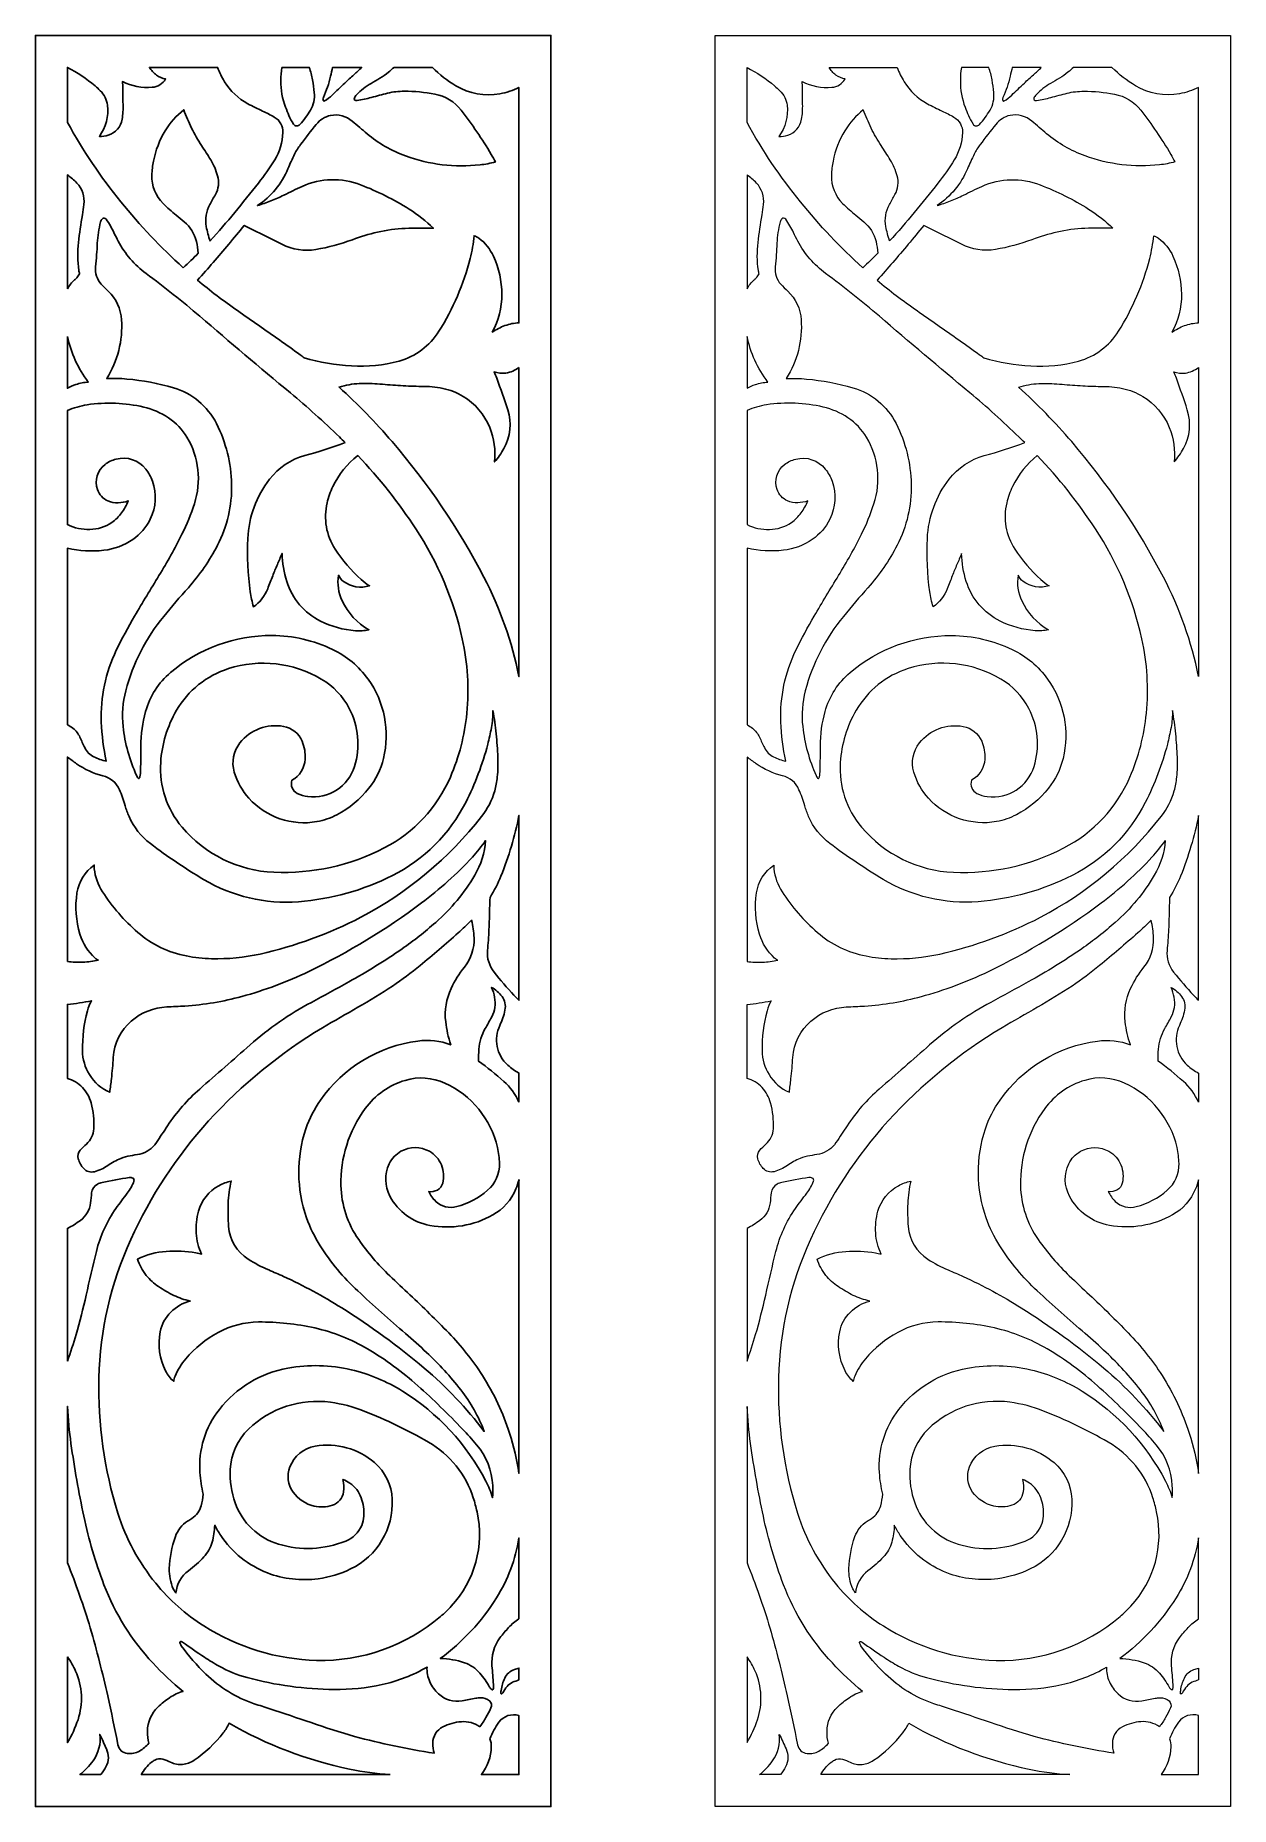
# Model space of a CAD drawing. Header units: centimetres. Extents: x -9.7 to 9.3, y -13.8 to 14.4.
import ezdxf

# ---------------------------------------------------------------- set-up
doc = ezdxf.new("R2010")
doc.units = ezdxf.units.CM
doc.header["$MEASUREMENT"] = 0

msp = doc.modelspace()

# ---------------------------------------------------------------- linework, layer by layer
at = {"color": 177}
for points, knots in [([(-9.68647, 14.36719), (-9.68647, 14.36719), (-1.49947, 14.36719), (-1.49947, 14.36719), (-1.49947, 14.36719), (-1.49947, 14.36719), (-1.49947, -13.76646), (-1.49947, -13.76646), (-1.49947, -13.76646), (-1.49947, -13.76646), (-9.68649, -13.76646), (-9.68649, -13.76646), (-9.68649, -13.76646), (-9.68649, -13.76646), (-9.68649, 14.36719), (-9.68649, 14.36719), (-9.68649, 14.36719), (-9.68649, 14.36719), (-9.68647, 14.36719), (-9.68647, 14.36719)], [0, 0, 0, 0, 0.16666667, 0.16666667, 0.16666667, 0.16666667, 0.33333333, 0.33333333, 0.33333333, 0.33333333, 0.5, 0.5, 0.5, 0.5, 0.66666667, 0.66666667, 0.66666667, 0.66666667, 1, 1, 1, 1]), ([(-7.33964, 10.67726), (-7.25818, 10.75189), (-7.17863, 10.82851), (-7.10097, 10.90707), (-7.10097, 10.90707), (-7.10506, 10.97036), (-7.11476, 11.03313), (-7.12998, 11.09457), (-7.12998, 11.09457), (-7.16017, 11.21639), (-7.22796, 11.32556), (-7.32377, 11.40659), (-7.32377, 11.40659), (-7.36532, 11.44173), (-7.4073, 11.47641), (-7.44975, 11.51053), (-7.44975, 11.51053), (-7.52329, 11.56967), (-7.59366, 11.6327), (-7.66066, 11.69921), (-7.66066, 11.69921), (-7.77939, 11.8171), (-7.8437, 11.97925), (-7.83815, 12.14647), (-7.83815, 12.14647), (-7.83563, 12.22235), (-7.8269, 12.29797), (-7.81208, 12.37246), (-7.81208, 12.37246), (-7.77844, 12.54201), (-7.71543, 12.70439), (-7.62597, 12.85227), (-7.62597, 12.85227), (-7.54721, 12.97885), (-7.44785, 13.09143), (-7.33207, 13.18537), (-7.33207, 13.18537), (-7.2928, 13.0874), (-7.25067, 12.99047), (-7.20578, 12.89492), (-7.20578, 12.89492), (-7.16084, 12.79919), (-7.10873, 12.707), (-7.0498, 12.61916), (-7.0498, 12.61916), (-6.99905, 12.5434), (-6.94999, 12.46648), (-6.90267, 12.3885), (-6.90267, 12.3885), (-6.85522, 12.31014), (-6.81843, 12.22579), (-6.79336, 12.13766), (-6.79336, 12.13766), (-6.76493, 12.03776), (-6.77761, 11.93059), (-6.82854, 11.84003), (-6.82854, 11.84003), (-6.85845, 11.78669), (-6.88816, 11.73319), (-6.91765, 11.67955), (-6.91765, 11.67955), (-6.97577, 11.57348), (-6.99547, 11.45075), (-6.97336, 11.33185), (-6.97336, 11.33185), (-6.95897, 11.25444), (-6.93909, 11.17805), (-6.91395, 11.10341), (-6.91395, 11.10341), (-6.7788, 11.25025), (-6.64794, 11.40095), (-6.52159, 11.55545), (-6.52159, 11.55545), (-6.39524, 11.70983), (-6.27011, 11.86526), (-6.1461, 12.02159), (-6.1461, 12.02159), (-6.05261, 12.13956), (-5.96623, 12.26298), (-5.88734, 12.39122), (-5.88734, 12.39122), (-5.80721, 12.52151), (-5.76218, 12.67028), (-5.75677, 12.82315), (-5.75677, 12.82315), (-5.75316, 12.92421), (-5.80554, 13.01891), (-5.8931, 13.0695), (-5.8931, 13.0695), (-5.95362, 13.10454), (-6.01585, 13.13671), (-6.07937, 13.166), (-6.07937, 13.166), (-6.15859, 13.20237), (-6.23666, 13.2413), (-6.31346, 13.28261), (-6.31346, 13.28261), (-6.46557, 13.3645), (-6.5934, 13.48526), (-6.68386, 13.63246), (-6.68386, 13.63246), (-6.72802, 13.70431), (-6.76526, 13.78024), (-6.79502, 13.8592), (-6.79502, 13.8592), (-6.79502, 13.8592), (-7.87626, 13.8592), (-7.87626, 13.8592), (-7.87626, 13.8592), (-7.86203, 13.8355), (-7.84564, 13.81321), (-7.82729, 13.79262), (-7.82729, 13.79262), (-7.80889, 13.77197), (-7.78828, 13.75343), (-7.7657, 13.73743), (-7.7657, 13.73743), (-7.72183, 13.70737), (-7.67254, 13.68617), (-7.62049, 13.67513), (-7.62049, 13.67513), (-7.66415, 13.5987), (-7.74314, 13.54907), (-7.83094, 13.54288), (-7.83094, 13.54288), (-7.99409, 13.53138), (-8.1575, 13.56275), (-8.30482, 13.6337), (-8.30482, 13.6337), (-8.29979, 13.59809), (-8.29736, 13.56207), (-8.29776, 13.52603), (-8.29776, 13.52603), (-8.29868, 13.44185), (-8.29776, 13.35763), (-8.29507, 13.2734), (-8.29507, 13.2734), (-8.29243, 13.1935), (-8.29782, 13.11356), (-8.31112, 13.0347), (-8.31112, 13.0347), (-8.33115, 12.91598), (-8.41659, 12.81873), (-8.53163, 12.78333), (-8.53163, 12.78333), (-8.57685, 12.76943), (-8.62395, 12.76241), (-8.67125, 12.76255), (-8.67125, 12.76255), (-8.56663, 12.90506), (-8.52061, 13.082), (-8.54271, 13.25738), (-8.54271, 13.25738), (-8.55374, 13.34506), (-8.59389, 13.42644), (-8.65684, 13.48849), (-8.65684, 13.48849), (-8.68365, 13.51495), (-8.71157, 13.54031), (-8.74037, 13.56462), (-8.74037, 13.56462), (-8.87555, 13.67807), (-9.02238, 13.77686), (-9.17848, 13.8592), (-9.17848, 13.8592), (-9.17848, 13.8592), (-9.17848, 12.9854), (-9.17848, 12.9854), (-9.17848, 12.9854), (-8.93377, 12.54), (-8.6497, 12.11749), (-8.32965, 11.72271), (-8.32965, 11.72271), (-8.02682, 11.34943), (-7.69594, 10.99989), (-7.33964, 10.67726), (-7.33964, 10.67726), (-7.33964, 10.67726), (-7.33964, 10.67726), (-7.33964, 10.67726)], [0, 0, 0, 0, 0.02173913, 0.02173913, 0.02173913, 0.02173913, 0.04347826, 0.04347826, 0.04347826, 0.04347826, 0.06521739, 0.06521739, 0.06521739, 0.06521739, 0.08695652, 0.08695652, 0.08695652, 0.08695652, 0.10869565, 0.10869565, 0.10869565, 0.10869565, 0.13043478, 0.13043478, 0.13043478, 0.13043478, 0.15217391, 0.15217391, 0.15217391, 0.15217391, 0.17391304, 0.17391304, 0.17391304, 0.17391304, 0.19565217, 0.19565217, 0.19565217, 0.19565217, 0.2173913, 0.2173913, 0.2173913, 0.2173913, 0.23913043, 0.23913043, 0.23913043, 0.23913043, 0.26086957, 0.26086957, 0.26086957, 0.26086957, 0.2826087, 0.2826087, 0.2826087, 0.2826087, 0.30434783, 0.30434783, 0.30434783, 0.30434783, 0.32608696, 0.32608696, 0.32608696, 0.32608696, 0.34782609, 0.34782609, 0.34782609, 0.34782609, 0.36956522, 0.36956522, 0.36956522, 0.36956522, 0.39130435, 0.39130435, 0.39130435, 0.39130435, 0.41304348, 0.41304348, 0.41304348, 0.41304348, 0.43478261, 0.43478261, 0.43478261, 0.43478261, 0.45652174, 0.45652174, 0.45652174, 0.45652174, 0.47826087, 0.47826087, 0.47826087, 0.47826087, 0.5, 0.5, 0.5, 0.5, 0.52173913, 0.52173913, 0.52173913, 0.52173913, 0.54347826, 0.54347826, 0.54347826, 0.54347826, 0.56521739, 0.56521739, 0.56521739, 0.56521739, 0.58695652, 0.58695652, 0.58695652, 0.58695652, 0.60869565, 0.60869565, 0.60869565, 0.60869565, 0.63043478, 0.63043478, 0.63043478, 0.63043478, 0.65217391, 0.65217391, 0.65217391, 0.65217391, 0.67391304, 0.67391304, 0.67391304, 0.67391304, 0.69565217, 0.69565217, 0.69565217, 0.69565217, 0.7173913, 0.7173913, 0.7173913, 0.7173913, 0.73913043, 0.73913043, 0.73913043, 0.73913043, 0.76086957, 0.76086957, 0.76086957, 0.76086957, 0.7826087, 0.7826087, 0.7826087, 0.7826087, 0.80434783, 0.80434783, 0.80434783, 0.80434783, 0.82608696, 0.82608696, 0.82608696, 0.82608696, 0.84782609, 0.84782609, 0.84782609, 0.84782609, 0.86956522, 0.86956522, 0.86956522, 0.86956522, 0.89130435, 0.89130435, 0.89130435, 0.89130435, 0.91304348, 0.91304348, 0.91304348, 0.91304348, 0.93478261, 0.93478261, 0.93478261, 0.93478261, 0.95652174, 0.95652174, 0.95652174, 0.95652174, 1, 1, 1, 1]), ([(-3.38246, 13.8592), (-3.27061, 13.74639), (-3.14509, 13.64803), (-3.00878, 13.56639), (-3.00878, 13.56639), (-2.79895, 13.44075), (-2.55066, 13.39599), (-2.31021, 13.44069), (-2.31021, 13.44069), (-2.20544, 13.46016), (-2.10369, 13.49319), (-2.00747, 13.539), (-2.00747, 13.539), (-2.00747, 13.539), (-2.00747, 9.80147), (-2.00747, 9.80147), (-2.00747, 9.80147), (-2.08365, 9.7995), (-2.15891, 9.78478), (-2.23023, 9.75793), (-2.23023, 9.75793), (-2.3013, 9.73123), (-2.36898, 9.69621), (-2.43188, 9.6537), (-2.43188, 9.6537), (-2.33016, 9.83759), (-2.27755, 10.04443), (-2.27912, 10.25457), (-2.27912, 10.25457), (-2.28063, 10.46357), (-2.32653, 10.66976), (-2.41376, 10.85972), (-2.41376, 10.85972), (-2.46575, 10.97297), (-2.54503, 11.07152), (-2.64448, 11.14662), (-2.64448, 11.14662), (-2.66718, 11.16373), (-2.69254, 11.17692), (-2.71959, 11.18563), (-2.71959, 11.18563), (-2.73199, 11.06348), (-2.75285, 10.94234), (-2.78207, 10.82307), (-2.78207, 10.82307), (-2.88783, 10.41494), (-3.05553, 10.02534), (-3.27928, 9.66798), (-3.27928, 9.66798), (-3.42397, 9.43683), (-3.65016, 9.26827), (-3.91297, 9.1956), (-3.91297, 9.1956), (-4.15906, 9.12763), (-4.41487, 9.10104), (-4.66971, 9.11701), (-4.66971, 9.11701), (-4.9235, 9.13291), (-5.17496, 9.17586), (-5.41964, 9.24527), (-5.41964, 9.24527), (-5.44093, 9.26171), (-5.46227, 9.27804), (-5.48378, 9.29428), (-5.48378, 9.29428), (-5.70207, 9.45399), (-5.92284, 9.61051), (-6.14578, 9.76371), (-6.14578, 9.76371), (-6.36897, 9.91704), (-6.58956, 10.07415), (-6.80733, 10.2351), (-6.80733, 10.2351), (-6.91072, 10.31394), (-7.01219, 10.39528), (-7.11178, 10.47883), (-7.11178, 10.47883), (-6.94463, 10.66673), (-6.77993, 10.85674), (-6.61762, 11.04879), (-6.61762, 11.04879), (-6.5345, 11.14743), (-6.45256, 11.24701), (-6.37161, 11.34741), (-6.37161, 11.34741), (-6.31473, 11.31933), (-6.25775, 11.29176), (-6.20054, 11.26453), (-6.20054, 11.26453), (-6.14297, 11.23717), (-6.08577, 11.20912), (-6.02897, 11.18044), (-6.02897, 11.18044), (-5.94413, 11.1368), (-5.85926, 11.09321), (-5.77434, 11.04977), (-5.77434, 11.04977), (-5.60752, 10.96457), (-5.41776, 10.93554), (-5.23313, 10.96711), (-5.23313, 10.96711), (-5.03574, 11.00082), (-4.84193, 11.05287), (-4.65412, 11.12253), (-4.65412, 11.12253), (-4.52355, 11.17098), (-4.38987, 11.21091), (-4.25411, 11.24201), (-4.25411, 11.24201), (-4.10899, 11.27524), (-3.96118, 11.29548), (-3.8125, 11.30249), (-3.8125, 11.30249), (-3.66397, 11.30955), (-3.51523, 11.30986), (-3.36674, 11.30355), (-3.36674, 11.30355), (-3.48395, 11.41898), (-3.61341, 11.52122), (-3.75295, 11.60841), (-3.75295, 11.60841), (-3.99704, 11.76093), (-4.25484, 11.89009), (-4.52308, 11.99436), (-4.52308, 11.99436), (-4.82329, 12.11099), (-5.15753, 12.10162), (-5.45054, 11.96824), (-5.45054, 11.96824), (-5.54839, 11.92375), (-5.64541, 11.8774), (-5.74154, 11.82933), (-5.74154, 11.82933), (-5.80882, 11.79564), (-5.8777, 11.76529), (-5.94796, 11.73839), (-5.94796, 11.73839), (-6.01818, 11.71148), (-6.08912, 11.68659), (-6.1608, 11.6637), (-6.1608, 11.6637), (-5.94531, 11.80663), (-5.77709, 12.01008), (-5.67723, 12.2486), (-5.67723, 12.2486), (-5.64405, 12.3279), (-5.60826, 12.40612), (-5.57003, 12.48316), (-5.57003, 12.48316), (-5.54379, 12.53613), (-5.51266, 12.58643), (-5.47706, 12.63359), (-5.47706, 12.63359), (-5.39536, 12.74176), (-5.31165, 12.84841), (-5.22598, 12.95348), (-5.22598, 12.95348), (-5.19739, 12.9886), (-5.16351, 13.01909), (-5.12566, 13.04396), (-5.12566, 13.04396), (-5.08769, 13.06888), (-5.04542, 13.08649), (-5.00094, 13.09593), (-5.00094, 13.09593), (-4.8777, 13.11997), (-4.7501, 13.08649), (-4.65443, 13.00511), (-4.65443, 13.00511), (-4.57656, 12.93882), (-4.49872, 12.87247), (-4.42101, 12.80602), (-4.42101, 12.80602), (-4.2394, 12.65345), (-4.03247, 12.53401), (-3.80946, 12.45306), (-3.80946, 12.45306), (-3.43117, 12.31579), (-3.02666, 12.26713), (-2.62662, 12.3108), (-2.62662, 12.3108), (-2.54417, 12.31984), (-2.46256, 12.33558), (-2.38263, 12.35784), (-2.38263, 12.35784), (-2.403, 12.39853), (-2.42492, 12.4384), (-2.44813, 12.4775), (-2.44813, 12.4775), (-2.59333, 12.72108), (-2.75299, 12.95575), (-2.92632, 13.18016), (-2.92632, 13.18016), (-3.02932, 13.31348), (-3.17771, 13.40415), (-3.34339, 13.43488), (-3.34339, 13.43488), (-3.50387, 13.46473), (-3.66665, 13.48005), (-3.82993, 13.48079), (-3.82993, 13.48079), (-3.91918, 13.48123), (-4.00809, 13.47066), (-4.09475, 13.44945), (-4.09475, 13.44945), (-4.18107, 13.42834), (-4.26703, 13.40549), (-4.35248, 13.38099), (-4.35248, 13.38099), (-4.42706, 13.3596), (-4.50305, 13.34362), (-4.57986, 13.33301), (-4.57986, 13.33301), (-4.59356, 13.33116), (-4.60738, 13.33582), (-4.61712, 13.34559), (-4.61712, 13.34559), (-4.62301, 13.35158), (-4.62501, 13.36035), (-4.62233, 13.3683), (-4.62233, 13.3683), (-4.61504, 13.3895), (-4.60319, 13.40884), (-4.58753, 13.42493), (-4.58753, 13.42493), (-4.51923, 13.4952), (-4.4416, 13.55575), (-4.35679, 13.60489), (-4.35679, 13.60489), (-4.30963, 13.6322), (-4.26257, 13.65967), (-4.21554, 13.68723), (-4.21554, 13.68723), (-4.16847, 13.71492), (-4.12372, 13.74639), (-4.08184, 13.7814), (-4.08184, 13.7814), (-4.0513, 13.80692), (-4.02106, 13.83287), (-3.99122, 13.8592), (-3.99122, 13.8592), (-3.99122, 13.8592), (-3.38246, 13.8592), (-3.38246, 13.8592)], [0, 0, 0, 0, 0.01612903, 0.01612903, 0.01612903, 0.01612903, 0.03225806, 0.03225806, 0.03225806, 0.03225806, 0.0483871, 0.0483871, 0.0483871, 0.0483871, 0.06451613, 0.06451613, 0.06451613, 0.06451613, 0.08064516, 0.08064516, 0.08064516, 0.08064516, 0.09677419, 0.09677419, 0.09677419, 0.09677419, 0.11290323, 0.11290323, 0.11290323, 0.11290323, 0.12903226, 0.12903226, 0.12903226, 0.12903226, 0.14516129, 0.14516129, 0.14516129, 0.14516129, 0.16129032, 0.16129032, 0.16129032, 0.16129032, 0.17741935, 0.17741935, 0.17741935, 0.17741935, 0.19354839, 0.19354839, 0.19354839, 0.19354839, 0.20967742, 0.20967742, 0.20967742, 0.20967742, 0.22580645, 0.22580645, 0.22580645, 0.22580645, 0.24193548, 0.24193548, 0.24193548, 0.24193548, 0.25806452, 0.25806452, 0.25806452, 0.25806452, 0.27419355, 0.27419355, 0.27419355, 0.27419355, 0.29032258, 0.29032258, 0.29032258, 0.29032258, 0.30645161, 0.30645161, 0.30645161, 0.30645161, 0.32258065, 0.32258065, 0.32258065, 0.32258065, 0.33870968, 0.33870968, 0.33870968, 0.33870968, 0.35483871, 0.35483871, 0.35483871, 0.35483871, 0.37096774, 0.37096774, 0.37096774, 0.37096774, 0.38709677, 0.38709677, 0.38709677, 0.38709677, 0.40322581, 0.40322581, 0.40322581, 0.40322581, 0.41935484, 0.41935484, 0.41935484, 0.41935484, 0.43548387, 0.43548387, 0.43548387, 0.43548387, 0.4516129, 0.4516129, 0.4516129, 0.4516129, 0.46774194, 0.46774194, 0.46774194, 0.46774194, 0.48387097, 0.48387097, 0.48387097, 0.48387097, 0.5, 0.5, 0.5, 0.5, 0.51612903, 0.51612903, 0.51612903, 0.51612903, 0.53225806, 0.53225806, 0.53225806, 0.53225806, 0.5483871, 0.5483871, 0.5483871, 0.5483871, 0.56451613, 0.56451613, 0.56451613, 0.56451613, 0.58064516, 0.58064516, 0.58064516, 0.58064516, 0.59677419, 0.59677419, 0.59677419, 0.59677419, 0.61290323, 0.61290323, 0.61290323, 0.61290323, 0.62903226, 0.62903226, 0.62903226, 0.62903226, 0.64516129, 0.64516129, 0.64516129, 0.64516129, 0.66129032, 0.66129032, 0.66129032, 0.66129032, 0.67741935, 0.67741935, 0.67741935, 0.67741935, 0.69354839, 0.69354839, 0.69354839, 0.69354839, 0.70967742, 0.70967742, 0.70967742, 0.70967742, 0.72580645, 0.72580645, 0.72580645, 0.72580645, 0.74193548, 0.74193548, 0.74193548, 0.74193548, 0.75806452, 0.75806452, 0.75806452, 0.75806452, 0.77419355, 0.77419355, 0.77419355, 0.77419355, 0.79032258, 0.79032258, 0.79032258, 0.79032258, 0.80645161, 0.80645161, 0.80645161, 0.80645161, 0.82258065, 0.82258065, 0.82258065, 0.82258065, 0.83870968, 0.83870968, 0.83870968, 0.83870968, 0.85483871, 0.85483871, 0.85483871, 0.85483871, 0.87096774, 0.87096774, 0.87096774, 0.87096774, 0.88709677, 0.88709677, 0.88709677, 0.88709677, 0.90322581, 0.90322581, 0.90322581, 0.90322581, 0.91935484, 0.91935484, 0.91935484, 0.91935484, 0.93548387, 0.93548387, 0.93548387, 0.93548387, 0.9516129, 0.9516129, 0.9516129, 0.9516129, 0.96774194, 0.96774194, 0.96774194, 0.96774194, 1, 1, 1, 1]), ([(-5.77351, 13.8592), (-5.77351, 13.8592), (-5.33885, 13.8592), (-5.33885, 13.8592), (-5.33885, 13.8592), (-5.31541, 13.79487), (-5.29767, 13.72862), (-5.28587, 13.66122), (-5.28587, 13.66122), (-5.27411, 13.59392), (-5.26493, 13.52617), (-5.25835, 13.45813), (-5.25835, 13.45813), (-5.24903, 13.36143), (-5.27039, 13.26422), (-5.31935, 13.18031), (-5.31935, 13.18031), (-5.36725, 13.0982), (-5.42348, 13.02124), (-5.48714, 12.95062), (-5.48714, 12.95062), (-5.50056, 12.93579), (-5.52011, 12.92796), (-5.54005, 12.92957), (-5.54005, 12.92957), (-5.56, 12.93117), (-5.57812, 12.9421), (-5.58902, 12.95894), (-5.58902, 12.95894), (-5.61695, 13.00245), (-5.64123, 13.04819), (-5.66162, 13.09568), (-5.66162, 13.09568), (-5.6802, 13.13905), (-5.6978, 13.18263), (-5.71458, 13.22662), (-5.71458, 13.22662), (-5.76591, 13.36151), (-5.79165, 13.50484), (-5.79031, 13.64914), (-5.79031, 13.64914), (-5.78967, 13.71942), (-5.78408, 13.78967), (-5.77351, 13.8592)], [0, 0, 0, 0, 0.08333333, 0.08333333, 0.08333333, 0.08333333, 0.16666667, 0.16666667, 0.16666667, 0.16666667, 0.25, 0.25, 0.25, 0.25, 0.33333333, 0.33333333, 0.33333333, 0.33333333, 0.41666667, 0.41666667, 0.41666667, 0.41666667, 0.5, 0.5, 0.5, 0.5, 0.58333333, 0.58333333, 0.58333333, 0.58333333, 0.66666667, 0.66666667, 0.66666667, 0.66666667, 0.75, 0.75, 0.75, 0.75, 0.83333333, 0.83333333, 0.83333333, 0.83333333, 1, 1, 1, 1]), ([(-4.96764, 13.8592), (-4.96764, 13.8592), (-4.50478, 13.8592), (-4.50478, 13.8592), (-4.50478, 13.8592), (-4.54586, 13.81954), (-4.58762, 13.78067), (-4.63001, 13.74251), (-4.63001, 13.74251), (-4.67833, 13.6991), (-4.72623, 13.65511), (-4.77361, 13.61068), (-4.77361, 13.61068), (-4.84076, 13.54667), (-4.90768, 13.48247), (-4.97448, 13.41812), (-4.97448, 13.41812), (-5.01091, 13.38295), (-5.05138, 13.35216), (-5.09498, 13.32637), (-5.09498, 13.32637), (-5.09887, 13.3241), (-5.1036, 13.32366), (-5.10783, 13.32522), (-5.10783, 13.32522), (-5.11207, 13.32685), (-5.1154, 13.33027), (-5.11678, 13.3346), (-5.11678, 13.3346), (-5.12208, 13.35069), (-5.12113, 13.36814), (-5.11402, 13.38352), (-5.11402, 13.38352), (-5.0645, 13.49083), (-5.0262, 13.60299), (-4.99971, 13.7182), (-4.99971, 13.7182), (-4.98889, 13.76516), (-4.97817, 13.81216), (-4.96764, 13.8592), (-4.96764, 13.8592), (-4.96764, 13.8592), (-4.96764, 13.8592), (-4.96764, 13.8592)], [0, 0, 0, 0, 0.08333333, 0.08333333, 0.08333333, 0.08333333, 0.16666667, 0.16666667, 0.16666667, 0.16666667, 0.25, 0.25, 0.25, 0.25, 0.33333333, 0.33333333, 0.33333333, 0.33333333, 0.41666667, 0.41666667, 0.41666667, 0.41666667, 0.5, 0.5, 0.5, 0.5, 0.58333333, 0.58333333, 0.58333333, 0.58333333, 0.66666667, 0.66666667, 0.66666667, 0.66666667, 0.75, 0.75, 0.75, 0.75, 0.83333333, 0.83333333, 0.83333333, 0.83333333, 1, 1, 1, 1]), ([(-9.17848, 10.33934), (-9.17848, 10.33934), (-9.17848, 12.15158), (-9.17848, 12.15158), (-9.17848, 12.15158), (-9.12337, 12.11418), (-9.07269, 12.07061), (-9.02742, 12.02177), (-9.02742, 12.02177), (-8.94294, 11.93065), (-8.9024, 11.80707), (-8.91645, 11.68364), (-8.91645, 11.68364), (-8.92288, 11.62757), (-8.93075, 11.57182), (-8.94021, 11.51623), (-8.94021, 11.51623), (-8.96492, 11.37066), (-8.98585, 11.22452), (-9.00303, 11.07785), (-9.00303, 11.07785), (-9.02027, 10.93065), (-9.01832, 10.78184), (-8.99725, 10.63509), (-8.99725, 10.63509), (-8.99469, 10.61685), (-8.9908, 10.59876), (-8.98561, 10.58103), (-8.98561, 10.58103), (-8.99895, 10.55858), (-9.01407, 10.53727), (-9.03092, 10.51739), (-9.03092, 10.51739), (-9.04131, 10.50565), (-9.05244, 10.49452), (-9.06424, 10.48413), (-9.06424, 10.48413), (-9.1107, 10.44308), (-9.1494, 10.39403), (-9.17848, 10.33934)], [0, 0, 0, 0, 0.09090909, 0.09090909, 0.09090909, 0.09090909, 0.18181818, 0.18181818, 0.18181818, 0.18181818, 0.27272727, 0.27272727, 0.27272727, 0.27272727, 0.36363636, 0.36363636, 0.36363636, 0.36363636, 0.45454545, 0.45454545, 0.45454545, 0.45454545, 0.54545455, 0.54545455, 0.54545455, 0.54545455, 0.63636364, 0.63636364, 0.63636364, 0.63636364, 0.72727273, 0.72727273, 0.72727273, 0.72727273, 0.81818182, 0.81818182, 0.81818182, 0.81818182, 1, 1, 1, 1]), ([(-4.76866, 7.89924), (-4.97916, 7.82101), (-5.193, 7.7522), (-5.40967, 7.69311), (-5.40967, 7.69311), (-5.63207, 7.63253), (-5.82842, 7.50087), (-5.96889, 7.31809), (-5.96889, 7.31809), (-6.17755, 7.04669), (-6.29814, 6.71817), (-6.31448, 6.37616), (-6.31448, 6.37616), (-6.32806, 6.09369), (-6.31471, 5.81057), (-6.27457, 5.5306), (-6.27457, 5.5306), (-6.26297, 5.44967), (-6.2461, 5.36962), (-6.22407, 5.2909), (-6.22407, 5.2909), (-6.12262, 5.36316), (-6.04428, 5.46323), (-5.99854, 5.57907), (-5.99854, 5.57907), (-5.97164, 5.64718), (-5.94498, 5.71536), (-5.91857, 5.78366), (-5.91857, 5.78366), (-5.89474, 5.84326), (-5.87018, 5.90251), (-5.84488, 5.96148), (-5.84488, 5.96148), (-5.81965, 6.02026), (-5.79498, 6.07922), (-5.77078, 6.13843), (-5.77078, 6.13843), (-5.76641, 5.98743), (-5.74127, 5.83787), (-5.69606, 5.69378), (-5.69606, 5.69378), (-5.60985, 5.41914), (-5.4157, 5.19158), (-5.15801, 5.06342), (-5.15801, 5.06342), (-4.98506, 4.97737), (-4.79717, 4.92558), (-4.60455, 4.91099), (-4.60455, 4.91099), (-4.53307, 4.90553), (-4.46114, 4.91079), (-4.39114, 4.92645), (-4.39114, 4.92645), (-4.57694, 5.03195), (-4.72537, 5.19259), (-4.81607, 5.38605), (-4.81607, 5.38605), (-4.87554, 5.51307), (-4.89575, 5.65501), (-4.87396, 5.79362), (-4.87396, 5.79362), (-4.85602, 5.75477), (-4.82869, 5.72102), (-4.79451, 5.69529), (-4.79451, 5.69529), (-4.67621, 5.60627), (-4.52211, 5.58036), (-4.38124, 5.62599), (-4.38124, 5.62599), (-4.42885, 5.65378), (-4.47335, 5.68653), (-4.51406, 5.72364), (-4.51406, 5.72364), (-4.67169, 5.86728), (-4.81045, 6.03053), (-4.92698, 6.20916), (-4.92698, 6.20916), (-5.06777, 6.42506), (-5.11397, 6.68938), (-5.05485, 6.94022), (-5.05485, 6.94022), (-5.03351, 7.03075), (-5.00259, 7.11877), (-4.96261, 7.20271), (-4.96261, 7.20271), (-4.86934, 7.3938), (-4.73461, 7.56169), (-4.5683, 7.69417), (-4.5683, 7.69417), (-4.22667, 7.33402), (-3.9176, 6.94414), (-3.64502, 6.52931), (-3.64502, 6.52931), (-3.29499, 5.99665), (-3.04495, 5.40442), (-2.90738, 4.78205), (-2.90738, 4.78205), (-2.82166, 4.39437), (-2.79759, 3.99544), (-2.83588, 3.60019), (-2.83588, 3.60019), (-2.86983, 3.25077), (-2.95796, 2.90871), (-3.097, 2.58634), (-3.097, 2.58634), (-3.30627, 2.1011), (-3.67757, 1.70309), (-4.14699, 1.46052), (-4.14699, 1.46052), (-4.68763, 1.18113), (-5.2923, 1.04802), (-5.9003, 1.07432), (-5.9003, 1.07432), (-6.46493, 1.09875), (-6.99397, 1.35858), (-7.35877, 1.79025), (-7.35877, 1.79025), (-7.60022, 2.07597), (-7.72167, 2.44433), (-7.69775, 2.81765), (-7.69775, 2.81765), (-7.67902, 3.10997), (-7.59258, 3.3941), (-7.44539, 3.64735), (-7.44539, 3.64735), (-7.26224, 3.96245), (-6.96831, 4.19848), (-6.62109, 4.30934), (-6.62109, 4.30934), (-6.12845, 4.46672), (-5.59171, 4.40601), (-5.14646, 4.14299), (-5.14646, 4.14299), (-4.95838, 4.0318), (-4.80495, 3.87029), (-4.70358, 3.67677), (-4.70358, 3.67677), (-4.55503, 3.39309), (-4.52457, 3.06198), (-4.61865, 2.75589), (-4.61865, 2.75589), (-4.71666, 2.43647), (-5.03106, 2.23407), (-5.36256, 2.27629), (-5.36256, 2.27629), (-5.42027, 2.28431), (-5.47631, 2.30164), (-5.52847, 2.32766), (-5.52847, 2.32766), (-5.60493, 2.36578), (-5.64123, 2.45486), (-5.61337, 2.53565), (-5.61337, 2.53565), (-5.49035, 2.60406), (-5.41089, 2.73053), (-5.40284, 2.87102), (-5.40284, 2.87102), (-5.39724, 2.96794), (-5.41388, 3.06478), (-5.4515, 3.15427), (-5.4515, 3.15427), (-5.50341, 3.27766), (-5.61376, 3.36661), (-5.74542, 3.39107), (-5.74542, 3.39107), (-6.00692, 3.4395), (-6.27357, 3.33957), (-6.43854, 3.13093), (-6.43854, 3.13093), (-6.54265, 2.99932), (-6.5763, 2.82551), (-6.52876, 2.66458), (-6.52876, 2.66458), (-6.48333, 2.51081), (-6.40397, 2.36929), (-6.29648, 2.25032), (-6.29648, 2.25032), (-6.02388, 1.94876), (-5.61593, 1.80835), (-5.21554, 1.87856), (-5.21554, 1.87856), (-5.10599, 1.89917), (-5.0002, 1.93599), (-4.90147, 1.98773), (-4.90147, 1.98773), (-4.704, 2.0914), (-4.53032, 2.23494), (-4.39139, 2.40937), (-4.39139, 2.40937), (-4.28084, 2.54825), (-4.20177, 2.70942), (-4.15966, 2.88189), (-4.15966, 2.88189), (-4.05328, 3.31789), (-4.1425, 3.77828), (-4.40428, 4.14283), (-4.40428, 4.14283), (-4.54947, 4.34524), (-4.7434, 4.5077), (-4.96822, 4.61512), (-4.96822, 4.61512), (-5.2683, 4.75843), (-5.59623, 4.83345), (-5.92877, 4.83474), (-5.92877, 4.83474), (-6.51848, 4.83703), (-7.08948, 4.62962), (-7.54005, 4.24912), (-7.54005, 4.24912), (-7.73216, 4.08688), (-7.87066, 3.87046), (-7.93738, 3.62798), (-7.93738, 3.62798), (-7.98674, 3.44894), (-8.01188, 3.26412), (-8.01224, 3.07834), (-8.01224, 3.07834), (-8.01249, 2.95228), (-8.01393, 2.82619), (-8.01644, 2.70009), (-8.01644, 2.70009), (-8.01716, 2.66284), (-8.02063, 2.6256), (-8.02678, 2.58882), (-8.02678, 2.58882), (-8.02812, 2.58094), (-8.03159, 2.57355), (-8.03678, 2.56757), (-8.03678, 2.56757), (-8.0392, 2.56469), (-8.04318, 2.56365), (-8.04669, 2.56483), (-8.04669, 2.56483), (-8.05438, 2.56743), (-8.06078, 2.57284), (-8.0646, 2.57998), (-8.0646, 2.57998), (-8.07002, 2.59023), (-8.07526, 2.60073), (-8.08006, 2.61127), (-8.08006, 2.61127), (-8.19233, 2.85754), (-8.2647, 3.12021), (-8.29451, 3.38919), (-8.29451, 3.38919), (-8.31561, 3.58007), (-8.30132, 3.77325), (-8.2523, 3.9589), (-8.2523, 3.9589), (-8.13816, 4.39103), (-7.93213, 4.79368), (-7.64853, 5.13903), (-7.64853, 5.13903), (-7.5215, 5.29364), (-7.3914, 5.44567), (-7.25828, 5.59514), (-7.25828, 5.59514), (-7.07633, 5.79944), (-6.92071, 6.02574), (-6.79517, 6.2688), (-6.79517, 6.2688), (-6.64063, 6.56805), (-6.5635, 6.90107), (-6.57079, 7.23773), (-6.57079, 7.23773), (-6.5781, 7.57338), (-6.66047, 7.90302), (-6.81195, 8.20265), (-6.81195, 8.20265), (-6.95152, 8.47859), (-7.19908, 8.68414), (-7.49601, 8.77042), (-7.49601, 8.77042), (-7.73651, 8.84031), (-7.98306, 8.88693), (-8.23243, 8.90963), (-8.23243, 8.90963), (-8.33943, 8.91934), (-8.44698, 8.92121), (-8.55425, 8.91504), (-8.55425, 8.91504), (-8.37956, 9.1949), (-8.29713, 9.52232), (-8.31872, 9.85158), (-8.31872, 9.85158), (-8.33004, 10.02391), (-8.40559, 10.18557), (-8.5306, 10.30477), (-8.5306, 10.30477), (-8.56843, 10.34083), (-8.60522, 10.37795), (-8.64099, 10.41605), (-8.64099, 10.41605), (-8.71006, 10.4897), (-8.74312, 10.59014), (-8.73133, 10.6904), (-8.73133, 10.6904), (-8.724, 10.75334), (-8.7182, 10.8164), (-8.71411, 10.8797), (-8.71411, 10.8797), (-8.71, 10.94289), (-8.70654, 11.0061), (-8.7037, 11.06942), (-8.7037, 11.06942), (-8.69858, 11.18269), (-8.68118, 11.29508), (-8.65188, 11.40465), (-8.65188, 11.40465), (-8.64674, 11.42386), (-8.63713, 11.44158), (-8.6238, 11.45631), (-8.6238, 11.45631), (-8.61708, 11.46372), (-8.60732, 11.46759), (-8.59733, 11.4668), (-8.59733, 11.4668), (-8.58341, 11.46573), (-8.57059, 11.45847), (-8.56257, 11.44702), (-8.56257, 11.44702), (-8.51563, 11.37996), (-8.4745, 11.30893), (-8.43966, 11.23481), (-8.43966, 11.23481), (-8.41806, 11.18867), (-8.3953, 11.14307), (-8.37143, 11.09804), (-8.37143, 11.09804), (-8.26455, 10.89639), (-8.11378, 10.72143), (-7.93004, 10.58605), (-7.93004, 10.58605), (-7.63707, 10.37016), (-7.3522, 10.14337), (-7.07619, 9.90626), (-7.07619, 9.90626), (-6.59975, 9.49699), (-6.12035, 9.09123), (-5.63793, 8.68912), (-5.63793, 8.68912), (-5.37003, 8.46582), (-5.11074, 8.23245), (-4.86054, 7.9895), (-4.86054, 7.9895), (-4.82976, 7.95961), (-4.79917, 7.9295), (-4.76866, 7.89924)], [0, 0, 0, 0, 0.01136364, 0.01136364, 0.01136364, 0.01136364, 0.02272727, 0.02272727, 0.02272727, 0.02272727, 0.03409091, 0.03409091, 0.03409091, 0.03409091, 0.04545455, 0.04545455, 0.04545455, 0.04545455, 0.05681818, 0.05681818, 0.05681818, 0.05681818, 0.06818182, 0.06818182, 0.06818182, 0.06818182, 0.07954545, 0.07954545, 0.07954545, 0.07954545, 0.09090909, 0.09090909, 0.09090909, 0.09090909, 0.10227273, 0.10227273, 0.10227273, 0.10227273, 0.11363636, 0.11363636, 0.11363636, 0.11363636, 0.125, 0.125, 0.125, 0.125, 0.13636364, 0.13636364, 0.13636364, 0.13636364, 0.14772727, 0.14772727, 0.14772727, 0.14772727, 0.15909091, 0.15909091, 0.15909091, 0.15909091, 0.17045455, 0.17045455, 0.17045455, 0.17045455, 0.18181818, 0.18181818, 0.18181818, 0.18181818, 0.19318182, 0.19318182, 0.19318182, 0.19318182, 0.20454545, 0.20454545, 0.20454545, 0.20454545, 0.21590909, 0.21590909, 0.21590909, 0.21590909, 0.22727273, 0.22727273, 0.22727273, 0.22727273, 0.23863636, 0.23863636, 0.23863636, 0.23863636, 0.25, 0.25, 0.25, 0.25, 0.26136364, 0.26136364, 0.26136364, 0.26136364, 0.27272727, 0.27272727, 0.27272727, 0.27272727, 0.28409091, 0.28409091, 0.28409091, 0.28409091, 0.29545455, 0.29545455, 0.29545455, 0.29545455, 0.30681818, 0.30681818, 0.30681818, 0.30681818, 0.31818182, 0.31818182, 0.31818182, 0.31818182, 0.32954545, 0.32954545, 0.32954545, 0.32954545, 0.34090909, 0.34090909, 0.34090909, 0.34090909, 0.35227273, 0.35227273, 0.35227273, 0.35227273, 0.36363636, 0.36363636, 0.36363636, 0.36363636, 0.375, 0.375, 0.375, 0.375, 0.38636364, 0.38636364, 0.38636364, 0.38636364, 0.39772727, 0.39772727, 0.39772727, 0.39772727, 0.40909091, 0.40909091, 0.40909091, 0.40909091, 0.42045455, 0.42045455, 0.42045455, 0.42045455, 0.43181818, 0.43181818, 0.43181818, 0.43181818, 0.44318182, 0.44318182, 0.44318182, 0.44318182, 0.45454545, 0.45454545, 0.45454545, 0.45454545, 0.46590909, 0.46590909, 0.46590909, 0.46590909, 0.47727273, 0.47727273, 0.47727273, 0.47727273, 0.48863636, 0.48863636, 0.48863636, 0.48863636, 0.5, 0.5, 0.5, 0.5, 0.51136364, 0.51136364, 0.51136364, 0.51136364, 0.52272727, 0.52272727, 0.52272727, 0.52272727, 0.53409091, 0.53409091, 0.53409091, 0.53409091, 0.54545455, 0.54545455, 0.54545455, 0.54545455, 0.55681818, 0.55681818, 0.55681818, 0.55681818, 0.56818182, 0.56818182, 0.56818182, 0.56818182, 0.57954545, 0.57954545, 0.57954545, 0.57954545, 0.59090909, 0.59090909, 0.59090909, 0.59090909, 0.60227273, 0.60227273, 0.60227273, 0.60227273, 0.61363636, 0.61363636, 0.61363636, 0.61363636, 0.625, 0.625, 0.625, 0.625, 0.63636364, 0.63636364, 0.63636364, 0.63636364, 0.64772727, 0.64772727, 0.64772727, 0.64772727, 0.65909091, 0.65909091, 0.65909091, 0.65909091, 0.67045455, 0.67045455, 0.67045455, 0.67045455, 0.68181818, 0.68181818, 0.68181818, 0.68181818, 0.69318182, 0.69318182, 0.69318182, 0.69318182, 0.70454545, 0.70454545, 0.70454545, 0.70454545, 0.71590909, 0.71590909, 0.71590909, 0.71590909, 0.72727273, 0.72727273, 0.72727273, 0.72727273, 0.73863636, 0.73863636, 0.73863636, 0.73863636, 0.75, 0.75, 0.75, 0.75, 0.76136364, 0.76136364, 0.76136364, 0.76136364, 0.77272727, 0.77272727, 0.77272727, 0.77272727, 0.78409091, 0.78409091, 0.78409091, 0.78409091, 0.79545455, 0.79545455, 0.79545455, 0.79545455, 0.80681818, 0.80681818, 0.80681818, 0.80681818, 0.81818182, 0.81818182, 0.81818182, 0.81818182, 0.82954545, 0.82954545, 0.82954545, 0.82954545, 0.84090909, 0.84090909, 0.84090909, 0.84090909, 0.85227273, 0.85227273, 0.85227273, 0.85227273, 0.86363636, 0.86363636, 0.86363636, 0.86363636, 0.875, 0.875, 0.875, 0.875, 0.88636364, 0.88636364, 0.88636364, 0.88636364, 0.89772727, 0.89772727, 0.89772727, 0.89772727, 0.90909091, 0.90909091, 0.90909091, 0.90909091, 0.92045455, 0.92045455, 0.92045455, 0.92045455, 0.93181818, 0.93181818, 0.93181818, 0.93181818, 0.94318182, 0.94318182, 0.94318182, 0.94318182, 0.95454545, 0.95454545, 0.95454545, 0.95454545, 0.96590909, 0.96590909, 0.96590909, 0.96590909, 0.97727273, 0.97727273, 0.97727273, 0.97727273, 1, 1, 1, 1]), ([(-9.17848, 9.58312), (-9.15069, 9.45387), (-9.10895, 9.328), (-9.05407, 9.20763), (-9.05407, 9.20763), (-8.99745, 9.08533), (-8.92795, 8.96947), (-8.84667, 8.86192), (-8.84667, 8.86192), (-8.91374, 8.85581), (-8.97994, 8.8426), (-9.04419, 8.82233), (-9.04419, 8.82233), (-9.09083, 8.80719), (-9.13581, 8.78732), (-9.17848, 8.76316), (-9.17848, 8.76316), (-9.17848, 8.76316), (-9.17848, 9.58312), (-9.17848, 9.58312)], [0, 0, 0, 0, 0.16666667, 0.16666667, 0.16666667, 0.16666667, 0.33333333, 0.33333333, 0.33333333, 0.33333333, 0.5, 0.5, 0.5, 0.5, 0.66666667, 0.66666667, 0.66666667, 0.66666667, 1, 1, 1, 1]), ([(-2.00747, 9.09423), (-2.03848, 9.07153), (-2.07169, 9.05209), (-2.10664, 9.03621), (-2.10664, 9.03621), (-2.1417, 9.0202), (-2.17894, 9.00941), (-2.21704, 9.00419), (-2.21704, 9.00419), (-2.27945, 8.99646), (-2.34284, 9.00304), (-2.40229, 9.02343), (-2.40229, 9.02343), (-2.3869, 8.99014), (-2.37276, 8.95627), (-2.36007, 8.92194), (-2.36007, 8.92194), (-2.29841, 8.75546), (-2.24048, 8.58765), (-2.18645, 8.41855), (-2.18645, 8.41855), (-2.12144, 8.21531), (-2.14291, 7.99414), (-2.24572, 7.80719), (-2.24572, 7.80719), (-2.28795, 7.73031), (-2.33839, 7.65809), (-2.39593, 7.59185), (-2.39593, 7.59185), (-2.37597, 7.77863), (-2.40228, 7.96733), (-2.47263, 8.14147), (-2.47263, 8.14147), (-2.55781, 8.34589), (-2.7054, 8.51809), (-2.89437, 8.63356), (-2.89437, 8.63356), (-2.9937, 8.69302), (-3.10223, 8.73531), (-3.21549, 8.75893), (-3.21549, 8.75893), (-3.3283, 8.78236), (-3.44328, 8.79386), (-3.55849, 8.79316), (-3.55849, 8.79316), (-3.66851, 8.79255), (-3.77847, 8.79617), (-3.8882, 8.80396), (-3.8882, 8.80396), (-3.99785, 8.81184), (-4.10748, 8.82014), (-4.21712, 8.82891), (-4.21712, 8.82891), (-4.32563, 8.83762), (-4.43452, 8.84002), (-4.54334, 8.83615), (-4.54334, 8.83615), (-4.65254, 8.8323), (-4.76069, 8.8135), (-4.86477, 8.78016), (-4.86477, 8.78016), (-4.56648, 8.50922), (-4.28517, 8.22), (-4.02249, 7.91434), (-4.02249, 7.91434), (-3.45634, 7.25549), (-2.9676, 6.53361), (-2.56606, 5.76326), (-2.56606, 5.76326), (-2.30662, 5.2656), (-2.11859, 4.73372), (-2.00747, 4.18355), (-2.00747, 4.18355), (-2.00747, 4.18355), (-2.00747, 9.09423), (-2.00747, 9.09423)], [0, 0, 0, 0, 0.05, 0.05, 0.05, 0.05, 0.1, 0.1, 0.1, 0.1, 0.15, 0.15, 0.15, 0.15, 0.2, 0.2, 0.2, 0.2, 0.25, 0.25, 0.25, 0.25, 0.3, 0.3, 0.3, 0.3, 0.35, 0.35, 0.35, 0.35, 0.4, 0.4, 0.4, 0.4, 0.45, 0.45, 0.45, 0.45, 0.5, 0.5, 0.5, 0.5, 0.55, 0.55, 0.55, 0.55, 0.6, 0.6, 0.6, 0.6, 0.65, 0.65, 0.65, 0.65, 0.7, 0.7, 0.7, 0.7, 0.75, 0.75, 0.75, 0.75, 0.8, 0.8, 0.8, 0.8, 0.85, 0.85, 0.85, 0.85, 0.9, 0.9, 0.9, 0.9, 1, 1, 1, 1]), ([(-9.17848, 8.40909), (-9.07889, 8.45304), (-8.97385, 8.48347), (-8.8662, 8.49957), (-8.8662, 8.49957), (-8.56709, 8.5443), (-8.26209, 8.53211), (-7.96747, 8.46375), (-7.96747, 8.46375), (-7.82744, 8.43122), (-7.69441, 8.37361), (-7.57492, 8.29371), (-7.57492, 8.29371), (-7.45494, 8.21346), (-7.35427, 8.10756), (-7.28018, 7.98365), (-7.28018, 7.98365), (-7.08994, 7.66551), (-7.04695, 7.28026), (-7.16217, 6.92793), (-7.16217, 6.92793), (-7.21641, 6.76201), (-7.28267, 6.60024), (-7.36029, 6.44388), (-7.36029, 6.44388), (-7.4716, 6.21949), (-7.59309, 6.00025), (-7.72443, 5.78695), (-7.72443, 5.78695), (-7.85572, 5.57374), (-7.98479, 5.35917), (-8.11166, 5.14333), (-8.11166, 5.14333), (-8.21573, 4.96614), (-8.31271, 4.78489), (-8.40226, 4.60003), (-8.40226, 4.60003), (-8.57403, 4.24539), (-8.65586, 3.85406), (-8.64047, 3.46033), (-8.64047, 3.46033), (-8.63238, 3.25187), (-8.60579, 3.04461), (-8.561, 2.84086), (-8.561, 2.84086), (-8.62911, 2.85367), (-8.69506, 2.87601), (-8.75696, 2.90718), (-8.75696, 2.90718), (-8.82015, 2.93897), (-8.87124, 2.9906), (-8.90261, 3.05397), (-8.90261, 3.05397), (-8.92944, 3.10823), (-8.95504, 3.16307), (-8.97931, 3.21848), (-8.97931, 3.21848), (-9.00406, 3.27475), (-9.0426, 3.32387), (-9.09139, 3.36121), (-9.09139, 3.36121), (-9.11897, 3.38234), (-9.14805, 3.4013), (-9.17848, 3.41799), (-9.17848, 3.41799), (-9.17848, 3.41799), (-9.17848, 6.2206), (-9.17848, 6.2206), (-9.17848, 6.2206), (-8.98889, 6.17822), (-8.79366, 6.16743), (-8.60057, 6.18867), (-8.60057, 6.18867), (-8.43566, 6.20682), (-8.27799, 6.26583), (-8.14174, 6.36046), (-8.14174, 6.36046), (-8.02292, 6.44301), (-7.92682, 6.55405), (-7.86226, 6.68359), (-7.86226, 6.68359), (-7.77113, 6.87196), (-7.75851, 7.08871), (-7.82733, 7.28635), (-7.82733, 7.28635), (-7.85274, 7.35571), (-7.88895, 7.42063), (-7.93468, 7.47869), (-7.93468, 7.47869), (-8.04616, 7.62031), (-8.23074, 7.68257), (-8.40517, 7.63722), (-8.40517, 7.63722), (-8.46879, 7.6207), (-8.52855, 7.59177), (-8.58104, 7.55213), (-8.58104, 7.55213), (-8.70301, 7.45983), (-8.75147, 7.29957), (-8.70078, 7.15526), (-8.70078, 7.15526), (-8.67244, 7.07422), (-8.61262, 7.00816), (-8.53485, 6.97193), (-8.53485, 6.97193), (-8.48428, 6.94868), (-8.4288, 6.93828), (-8.37326, 6.94173), (-8.37326, 6.94173), (-8.31836, 6.94506), (-8.2641, 6.9552), (-8.21166, 6.97193), (-8.21166, 6.97193), (-8.24018, 6.90517), (-8.27615, 6.8418), (-8.31884, 6.78316), (-8.31884, 6.78316), (-8.36171, 6.7243), (-8.41407, 6.67294), (-8.4737, 6.63114), (-8.4737, 6.63114), (-8.57633, 6.56106), (-8.69719, 6.52224), (-8.82147, 6.51939), (-8.82147, 6.51939), (-8.94487, 6.51656), (-9.06716, 6.54294), (-9.17848, 6.59632), (-9.17848, 6.59632), (-9.17848, 6.59632), (-9.17848, 8.40909), (-9.17848, 8.40909), (-9.17848, 8.40909), (-9.17848, 8.40909), (-9.17848, 8.40909), (-9.17848, 8.40909)], [0, 0, 0, 0, 0.02857143, 0.02857143, 0.02857143, 0.02857143, 0.05714286, 0.05714286, 0.05714286, 0.05714286, 0.08571429, 0.08571429, 0.08571429, 0.08571429, 0.11428571, 0.11428571, 0.11428571, 0.11428571, 0.14285714, 0.14285714, 0.14285714, 0.14285714, 0.17142857, 0.17142857, 0.17142857, 0.17142857, 0.2, 0.2, 0.2, 0.2, 0.22857143, 0.22857143, 0.22857143, 0.22857143, 0.25714286, 0.25714286, 0.25714286, 0.25714286, 0.28571429, 0.28571429, 0.28571429, 0.28571429, 0.31428571, 0.31428571, 0.31428571, 0.31428571, 0.34285714, 0.34285714, 0.34285714, 0.34285714, 0.37142857, 0.37142857, 0.37142857, 0.37142857, 0.4, 0.4, 0.4, 0.4, 0.42857143, 0.42857143, 0.42857143, 0.42857143, 0.45714286, 0.45714286, 0.45714286, 0.45714286, 0.48571429, 0.48571429, 0.48571429, 0.48571429, 0.51428571, 0.51428571, 0.51428571, 0.51428571, 0.54285714, 0.54285714, 0.54285714, 0.54285714, 0.57142857, 0.57142857, 0.57142857, 0.57142857, 0.6, 0.6, 0.6, 0.6, 0.62857143, 0.62857143, 0.62857143, 0.62857143, 0.65714286, 0.65714286, 0.65714286, 0.65714286, 0.68571429, 0.68571429, 0.68571429, 0.68571429, 0.71428571, 0.71428571, 0.71428571, 0.71428571, 0.74285714, 0.74285714, 0.74285714, 0.74285714, 0.77142857, 0.77142857, 0.77142857, 0.77142857, 0.8, 0.8, 0.8, 0.8, 0.82857143, 0.82857143, 0.82857143, 0.82857143, 0.85714286, 0.85714286, 0.85714286, 0.85714286, 0.88571429, 0.88571429, 0.88571429, 0.88571429, 0.91428571, 0.91428571, 0.91428571, 0.91428571, 0.94285714, 0.94285714, 0.94285714, 0.94285714, 1, 1, 1, 1]), ([(-9.17848, -0.34455), (-9.17848, -0.34455), (-9.17848, 2.90532), (-9.17848, 2.90532), (-9.17848, 2.90532), (-9.13011, 2.86971), (-9.08153, 2.83441), (-9.03277, 2.79929), (-9.03277, 2.79929), (-8.90732, 2.70897), (-8.76555, 2.64402), (-8.61522, 2.60793), (-8.61522, 2.60793), (-8.49783, 2.57973), (-8.40055, 2.49756), (-8.35319, 2.38647), (-8.35319, 2.38647), (-8.31785, 2.30353), (-8.28748, 2.21845), (-8.26229, 2.13182), (-8.26229, 2.13182), (-8.24509, 2.07263), (-8.22409, 2.01458), (-8.19934, 1.95817), (-8.19934, 1.95817), (-8.12519, 1.78891), (-8.00891, 1.64158), (-7.8616, 1.53017), (-7.8616, 1.53017), (-7.59039, 1.3251), (-7.30815, 1.13508), (-7.01614, 0.96087), (-7.01614, 0.96087), (-6.56202, 0.69017), (-6.03565, 0.5664), (-5.50849, 0.6066), (-5.50849, 0.6066), (-4.98872, 0.64624), (-4.48198, 0.78747), (-4.01668, 1.02246), (-4.01668, 1.02246), (-3.51511, 1.27588), (-3.10765, 1.68236), (-2.85334, 2.18342), (-2.85334, 2.18342), (-2.70379, 2.47797), (-2.58652, 2.78764), (-2.50345, 3.10731), (-2.50345, 3.10731), (-2.48072, 3.19484), (-2.46133, 3.28327), (-2.44532, 3.37231), (-2.44532, 3.37231), (-2.42925, 3.46149), (-2.42117, 3.55186), (-2.42117, 3.64248), (-2.42117, 3.64248), (-2.39876, 3.52028), (-2.38173, 3.39716), (-2.37002, 3.27347), (-2.37002, 3.27347), (-2.35843, 3.14982), (-2.34954, 3.02587), (-2.34343, 2.90182), (-2.34343, 2.90182), (-2.33825, 2.79643), (-2.34131, 2.69077), (-2.35252, 2.58584), (-2.35252, 2.58584), (-2.36041, 2.51168), (-2.37419, 2.43828), (-2.39376, 2.36629), (-2.39376, 2.36629), (-2.43615, 2.21874), (-2.5067, 2.08073), (-2.60154, 1.95993), (-2.60154, 1.95993), (-3.12145, 1.29748), (-3.77541, 0.75181), (-4.52015, 0.35867), (-4.52015, 0.35867), (-5.02517, 0.09628), (-5.56223, -0.09964), (-6.1176, -0.22408), (-6.1176, -0.22408), (-6.37091, -0.28083), (-6.63039, -0.3058), (-6.88993, -0.29841), (-6.88993, -0.29841), (-7.02377, -0.2945), (-7.15711, -0.28012), (-7.28871, -0.25534), (-7.28871, -0.25534), (-7.57463, -0.20161), (-7.84118, -0.07244), (-8.06069, 0.11844), (-8.06069, 0.11844), (-8.27705, 0.30672), (-8.46577, 0.52473), (-8.62116, 0.76574), (-8.62116, 0.76574), (-8.69175, 0.87521), (-8.73678, 0.99925), (-8.75293, 1.12845), (-8.75293, 1.12845), (-8.75543, 1.14831), (-8.75558, 1.16834), (-8.75353, 1.18817), (-8.75353, 1.18817), (-8.90101, 1.08452), (-8.9997, 0.92517), (-9.02675, 0.74691), (-9.02675, 0.74691), (-9.06013, 0.52678), (-9.04402, 0.30201), (-8.97947, 0.08886), (-8.97947, 0.08886), (-8.9354, -0.05646), (-8.85256, -0.18704), (-8.73978, -0.2887), (-8.73978, -0.2887), (-8.72487, -0.30217), (-8.7076, -0.31272), (-8.68892, -0.31991), (-8.68892, -0.31991), (-8.76869, -0.33997), (-8.85039, -0.35124), (-8.93265, -0.35361), (-8.93265, -0.35361), (-9.01468, -0.3559), (-9.09682, -0.35286), (-9.17848, -0.34455), (-9.17848, -0.34455), (-9.17848, -0.34455), (-9.17848, -0.34455), (-9.17848, -0.34455)], [0, 0, 0, 0, 0.02857143, 0.02857143, 0.02857143, 0.02857143, 0.05714286, 0.05714286, 0.05714286, 0.05714286, 0.08571429, 0.08571429, 0.08571429, 0.08571429, 0.11428571, 0.11428571, 0.11428571, 0.11428571, 0.14285714, 0.14285714, 0.14285714, 0.14285714, 0.17142857, 0.17142857, 0.17142857, 0.17142857, 0.2, 0.2, 0.2, 0.2, 0.22857143, 0.22857143, 0.22857143, 0.22857143, 0.25714286, 0.25714286, 0.25714286, 0.25714286, 0.28571429, 0.28571429, 0.28571429, 0.28571429, 0.31428571, 0.31428571, 0.31428571, 0.31428571, 0.34285714, 0.34285714, 0.34285714, 0.34285714, 0.37142857, 0.37142857, 0.37142857, 0.37142857, 0.4, 0.4, 0.4, 0.4, 0.42857143, 0.42857143, 0.42857143, 0.42857143, 0.45714286, 0.45714286, 0.45714286, 0.45714286, 0.48571429, 0.48571429, 0.48571429, 0.48571429, 0.51428571, 0.51428571, 0.51428571, 0.51428571, 0.54285714, 0.54285714, 0.54285714, 0.54285714, 0.57142857, 0.57142857, 0.57142857, 0.57142857, 0.6, 0.6, 0.6, 0.6, 0.62857143, 0.62857143, 0.62857143, 0.62857143, 0.65714286, 0.65714286, 0.65714286, 0.65714286, 0.68571429, 0.68571429, 0.68571429, 0.68571429, 0.71428571, 0.71428571, 0.71428571, 0.71428571, 0.74285714, 0.74285714, 0.74285714, 0.74285714, 0.77142857, 0.77142857, 0.77142857, 0.77142857, 0.8, 0.8, 0.8, 0.8, 0.82857143, 0.82857143, 0.82857143, 0.82857143, 0.85714286, 0.85714286, 0.85714286, 0.85714286, 0.88571429, 0.88571429, 0.88571429, 0.88571429, 0.91428571, 0.91428571, 0.91428571, 0.91428571, 0.94285714, 0.94285714, 0.94285714, 0.94285714, 1, 1, 1, 1]), ([(-2.00747, -0.95834), (-2.00747, -0.95834), (-2.00747, 1.9781), (-2.00747, 1.9781), (-2.00747, 1.9781), (-2.07279, 1.64855), (-2.16855, 1.32567), (-2.29346, 1.01375), (-2.29346, 1.01375), (-2.34062, 0.89596), (-2.39869, 0.78274), (-2.46689, 0.67573), (-2.46689, 0.67573), (-2.47179, 0.56297), (-2.47553, 0.45016), (-2.47811, 0.3373), (-2.47811, 0.3373), (-2.48072, 0.22306), (-2.48616, 0.10888), (-2.49442, -0.00505), (-2.49442, -0.00505), (-2.49929, -0.05965), (-2.50392, -0.11428), (-2.50827, -0.1689), (-2.50827, -0.1689), (-2.51801, -0.29227), (-2.48066, -0.41474), (-2.40361, -0.51165), (-2.40361, -0.51165), (-2.30317, -0.63798), (-2.19786, -0.76031), (-2.0878, -0.87834), (-2.0878, -0.87834), (-2.06202, -0.90602), (-2.03519, -0.93272), (-2.00747, -0.95839), (-2.00747, -0.95839), (-2.00747, -0.95839), (-2.00747, -0.95834), (-2.00747, -0.95834)], [0, 0, 0, 0, 0.09090909, 0.09090909, 0.09090909, 0.09090909, 0.18181818, 0.18181818, 0.18181818, 0.18181818, 0.27272727, 0.27272727, 0.27272727, 0.27272727, 0.36363636, 0.36363636, 0.36363636, 0.36363636, 0.45454545, 0.45454545, 0.45454545, 0.45454545, 0.54545455, 0.54545455, 0.54545455, 0.54545455, 0.63636364, 0.63636364, 0.63636364, 0.63636364, 0.72727273, 0.72727273, 0.72727273, 0.72727273, 0.81818182, 0.81818182, 0.81818182, 0.81818182, 1, 1, 1, 1]), ([(-9.17848, -2.19926), (-9.17848, -2.19926), (-9.17848, -1.02518), (-9.17848, -1.02518), (-9.17848, -1.02518), (-9.05014, -1.01317), (-8.92261, -0.99344), (-8.79663, -0.96627), (-8.79663, -0.96627), (-8.8236, -1.01687), (-8.84479, -1.07038), (-8.85977, -1.12577), (-8.85977, -1.12577), (-8.91568, -1.33284), (-8.94252, -1.54667), (-8.93938, -1.76116), (-8.93938, -1.76116), (-8.93745, -1.89525), (-8.89928, -2.02621), (-8.82893, -2.14031), (-8.82893, -2.14031), (-8.75171, -2.26403), (-8.63919, -2.36161), (-8.50571, -2.42042), (-8.50571, -2.42042), (-8.5018, -2.38491), (-8.49754, -2.34953), (-8.49293, -2.31409), (-8.49293, -2.31409), (-8.48832, -2.2786), (-8.48394, -2.24308), (-8.47983, -2.20753), (-8.47983, -2.20753), (-8.46771, -2.09409), (-8.45804, -1.98048), (-8.45081, -1.86661), (-8.45081, -1.86661), (-8.43675, -1.64345), (-8.33338, -1.43522), (-8.16413, -1.28902), (-8.16413, -1.28902), (-8.00698, -1.15329), (-7.80855, -1.07428), (-7.6011, -1.06473), (-7.6011, -1.06473), (-7.50505, -1.06037), (-7.40899, -1.0557), (-7.31296, -1.05085), (-7.31296, -1.05085), (-7.0076, -1.03017), (-6.70516, -0.97919), (-6.40995, -0.89869), (-6.40995, -0.89869), (-6.04346, -0.79876), (-5.68694, -0.66547), (-5.34484, -0.50038), (-5.34484, -0.50038), (-4.71491, -0.1965), (-4.11592, 0.16754), (-3.55617, 0.58683), (-3.55617, 0.58683), (-3.26534, 0.80471), (-2.99484, 1.04845), (-2.74803, 1.31521), (-2.74803, 1.31521), (-2.67159, 1.39784), (-2.60123, 1.48579), (-2.53756, 1.57857), (-2.53756, 1.57857), (-2.55113, 1.38345), (-2.61037, 1.19415), (-2.71046, 1.02614), (-2.71046, 1.02614), (-2.87716, 0.74621), (-3.0864, 0.49389), (-3.33065, 0.27829), (-3.33065, 0.27829), (-3.50031, 0.12844), (-3.67821, -0.01173), (-3.86356, -0.14164), (-3.86356, -0.14164), (-4.1378, -0.33009), (-4.42083, -0.50543), (-4.71158, -0.66716), (-4.71158, -0.66716), (-4.90864, -0.77675), (-5.10643, -0.88494), (-5.30498, -0.9917), (-5.30498, -0.9917), (-5.65405, -1.17939), (-5.98047, -1.40633), (-6.27797, -1.66816), (-6.27797, -1.66816), (-6.54413, -1.90239), (-6.81094, -2.1359), (-7.07828, -2.36876), (-7.07828, -2.36876), (-7.27436, -2.53945), (-7.44619, -2.73597), (-7.58921, -2.95301), (-7.58921, -2.95301), (-7.64786, -3.04214), (-7.7066, -3.13112), (-7.76542, -3.22011), (-7.76542, -3.22011), (-7.82647, -3.31243), (-7.92126, -3.37736), (-8.02945, -3.4009), (-8.02945, -3.4009), (-8.08, -3.4119), (-8.13091, -3.42149), (-8.18207, -3.42959), (-8.18207, -3.42959), (-8.23334, -3.43773), (-8.28355, -3.45151), (-8.3318, -3.47062), (-8.3318, -3.47062), (-8.40476, -3.4995), (-8.47383, -3.53703), (-8.53771, -3.58249), (-8.53771, -3.58249), (-8.60183, -3.62814), (-8.67366, -3.66193), (-8.74972, -3.68207), (-8.74972, -3.68207), (-8.81126, -3.69853), (-8.87686, -3.67953), (-8.92013, -3.63283), (-8.92013, -3.63283), (-8.9609, -3.5888), (-8.99032, -3.53541), (-9.00567, -3.47738), (-9.00567, -3.47738), (-9.01828, -3.42985), (-9.00667, -3.37912), (-8.97478, -3.34173), (-8.97478, -3.34173), (-8.94464, -3.30643), (-8.91199, -3.27327), (-8.87708, -3.24268), (-8.87708, -3.24268), (-8.80652, -3.18084), (-8.76406, -3.093), (-8.75947, -2.99928), (-8.75947, -2.99928), (-8.75262, -2.86086), (-8.76765, -2.72222), (-8.80385, -2.58836), (-8.80385, -2.58836), (-8.82847, -2.49748), (-8.87499, -2.41411), (-8.93944, -2.3454), (-8.93944, -2.3454), (-9.00461, -2.2761), (-9.08714, -2.22563), (-9.17848, -2.19923), (-9.17848, -2.19923), (-9.17848, -2.19923), (-9.17848, -2.19926), (-9.17848, -2.19926)], [0, 0, 0, 0, 0.02439024, 0.02439024, 0.02439024, 0.02439024, 0.04878049, 0.04878049, 0.04878049, 0.04878049, 0.07317073, 0.07317073, 0.07317073, 0.07317073, 0.09756098, 0.09756098, 0.09756098, 0.09756098, 0.12195122, 0.12195122, 0.12195122, 0.12195122, 0.14634146, 0.14634146, 0.14634146, 0.14634146, 0.17073171, 0.17073171, 0.17073171, 0.17073171, 0.19512195, 0.19512195, 0.19512195, 0.19512195, 0.2195122, 0.2195122, 0.2195122, 0.2195122, 0.24390244, 0.24390244, 0.24390244, 0.24390244, 0.26829268, 0.26829268, 0.26829268, 0.26829268, 0.29268293, 0.29268293, 0.29268293, 0.29268293, 0.31707317, 0.31707317, 0.31707317, 0.31707317, 0.34146341, 0.34146341, 0.34146341, 0.34146341, 0.36585366, 0.36585366, 0.36585366, 0.36585366, 0.3902439, 0.3902439, 0.3902439, 0.3902439, 0.41463415, 0.41463415, 0.41463415, 0.41463415, 0.43902439, 0.43902439, 0.43902439, 0.43902439, 0.46341463, 0.46341463, 0.46341463, 0.46341463, 0.48780488, 0.48780488, 0.48780488, 0.48780488, 0.51219512, 0.51219512, 0.51219512, 0.51219512, 0.53658537, 0.53658537, 0.53658537, 0.53658537, 0.56097561, 0.56097561, 0.56097561, 0.56097561, 0.58536585, 0.58536585, 0.58536585, 0.58536585, 0.6097561, 0.6097561, 0.6097561, 0.6097561, 0.63414634, 0.63414634, 0.63414634, 0.63414634, 0.65853659, 0.65853659, 0.65853659, 0.65853659, 0.68292683, 0.68292683, 0.68292683, 0.68292683, 0.70731707, 0.70731707, 0.70731707, 0.70731707, 0.73170732, 0.73170732, 0.73170732, 0.73170732, 0.75609756, 0.75609756, 0.75609756, 0.75609756, 0.7804878, 0.7804878, 0.7804878, 0.7804878, 0.80487805, 0.80487805, 0.80487805, 0.80487805, 0.82926829, 0.82926829, 0.82926829, 0.82926829, 0.85365854, 0.85365854, 0.85365854, 0.85365854, 0.87804878, 0.87804878, 0.87804878, 0.87804878, 0.90243902, 0.90243902, 0.90243902, 0.90243902, 0.92682927, 0.92682927, 0.92682927, 0.92682927, 0.95121951, 0.95121951, 0.95121951, 0.95121951, 1, 1, 1, 1]), ([(-7.02122, -8.80604), (-7.04884, -8.69257), (-7.06667, -8.57692), (-7.07458, -8.46036), (-7.07458, -8.46036), (-7.09905, -8.09956), (-6.98895, -7.7422), (-6.76572, -7.45763), (-6.76572, -7.45763), (-6.49581, -7.11356), (-6.10872, -6.88029), (-5.67838, -6.80225), (-5.67838, -6.80225), (-5.34457, -6.74169), (-5.00176, -6.75058), (-4.67153, -6.82826), (-4.67153, -6.82826), (-4.38326, -6.89618), (-4.10799, -7.01084), (-3.85671, -7.16759), (-3.85671, -7.16759), (-3.2962, -7.51729), (-2.8395, -8.01114), (-2.53439, -8.59721), (-2.53439, -8.59721), (-2.51305, -8.63916), (-2.4929, -8.68168), (-2.47404, -8.7248), (-2.47404, -8.7248), (-2.45523, -8.76794), (-2.4394, -8.81238), (-2.42665, -8.85768), (-2.42665, -8.85768), (-2.42176, -8.79461), (-2.42095, -8.73121), (-2.42428, -8.66803), (-2.42428, -8.66803), (-2.4368, -8.42919), (-2.52682, -8.20109), (-2.68082, -8.01811), (-2.68082, -8.01811), (-2.75201, -7.93346), (-2.82595, -7.85113), (-2.90249, -7.7712), (-2.90249, -7.7712), (-3.13089, -7.53274), (-3.36806, -7.30276), (-3.61353, -7.0819), (-3.61353, -7.0819), (-3.85958, -6.8605), (-4.127, -6.66425), (-4.41209, -6.49608), (-4.41209, -6.49608), (-4.67207, -6.34271), (-4.95433, -6.23079), (-5.2488, -6.16435), (-5.2488, -6.16435), (-5.54244, -6.09812), (-5.84275, -6.06605), (-6.14376, -6.06891), (-6.14376, -6.06891), (-6.36781, -6.07105), (-6.58778, -6.12799), (-6.78463, -6.23489), (-6.78463, -6.23489), (-6.98026, -6.34113), (-7.15442, -6.48262), (-7.29852, -6.65231), (-7.29852, -6.65231), (-7.3692, -6.73559), (-7.42637, -6.82935), (-7.46802, -6.93035), (-7.46802, -6.93035), (-7.47902, -6.95694), (-7.4868, -6.98476), (-7.49124, -7.01325), (-7.49124, -7.01325), (-7.54414, -6.96579), (-7.58792, -6.90895), (-7.6202, -6.84563), (-7.6202, -6.84563), (-7.71803, -6.65399), (-7.74827, -6.43482), (-7.706, -6.22387), (-7.706, -6.22387), (-7.68232, -6.10533), (-7.6235, -5.99658), (-7.53726, -5.91183), (-7.53726, -5.91183), (-7.4515, -5.82761), (-7.34526, -5.76702), (-7.22911, -5.73615), (-7.22911, -5.73615), (-7.31969, -5.71697), (-7.40765, -5.68663), (-7.49088, -5.64581), (-7.49088, -5.64581), (-7.57381, -5.60514), (-7.65401, -5.55891), (-7.73075, -5.50748), (-7.73075, -5.50748), (-7.80449, -5.45803), (-7.87049, -5.3978), (-7.92645, -5.32883), (-7.92645, -5.32883), (-7.98898, -5.25194), (-8.03594, -5.1636), (-8.0648, -5.06882), (-8.0648, -5.06882), (-7.92238, -4.99984), (-7.76794, -4.95905), (-7.61009, -4.94878), (-7.61009, -4.94878), (-7.45315, -4.93858), (-7.29555, -4.94607), (-7.1403, -4.97113), (-7.1403, -4.97113), (-7.10885, -4.97622), (-7.07765, -4.98298), (-7.04693, -4.99138), (-7.04693, -4.99138), (-7.09852, -4.88665), (-7.12847, -4.77249), (-7.13491, -4.65588), (-7.13491, -4.65588), (-7.14139, -4.53971), (-7.12901, -4.42323), (-7.09824, -4.31102), (-7.09824, -4.31102), (-7.0505, -4.13659), (-6.93291, -3.98947), (-6.77341, -3.90433), (-6.77341, -3.90433), (-6.71123, -3.87119), (-6.64513, -3.84604), (-6.57667, -3.82963), (-6.57667, -3.82963), (-6.60531, -3.94735), (-6.62191, -4.06763), (-6.62616, -4.18872), (-6.62616, -4.18872), (-6.63049, -4.30961), (-6.62814, -4.43057), (-6.6192, -4.5512), (-6.6192, -4.5512), (-6.60335, -4.76447), (-6.48776, -4.95763), (-6.30717, -5.07228), (-6.30717, -5.07228), (-6.20382, -5.13789), (-6.09529, -5.19503), (-5.98264, -5.24306), (-5.98264, -5.24306), (-5.90389, -5.27676), (-5.82524, -5.31084), (-5.74686, -5.34546), (-5.74686, -5.34546), (-5.4286, -5.49206), (-5.12003, -5.65903), (-4.82318, -5.84511), (-4.82318, -5.84511), (-4.36494, -6.13233), (-3.92755, -6.45167), (-3.51439, -6.80066), (-3.51439, -6.80066), (-3.15978, -7.10025), (-2.83926, -7.43813), (-2.55877, -7.80802), (-2.55877, -7.80802), (-2.64857, -7.57072), (-2.77386, -7.34846), (-2.93048, -7.14883), (-2.93048, -7.14883), (-3.09694, -6.93664), (-3.27916, -6.73728), (-3.4756, -6.55254), (-3.4756, -6.55254), (-3.58412, -6.45046), (-3.69498, -6.35079), (-3.80794, -6.25363), (-3.80794, -6.25363), (-4.06547, -6.03206), (-4.31893, -5.80586), (-4.56838, -5.57522), (-4.56838, -5.57522), (-4.79774, -5.36318), (-4.99842, -5.12194), (-5.16531, -4.85792), (-5.16531, -4.85792), (-5.25312, -4.71893), (-5.32516, -4.57044), (-5.38003, -4.41545), (-5.38003, -4.41545), (-5.54191, -3.95813), (-5.5463, -3.45957), (-5.3927, -2.99942), (-5.3927, -2.99942), (-5.33634, -2.8386), (-5.2583, -2.68624), (-5.16075, -2.54656), (-5.16075, -2.54656), (-4.80024, -2.03015), (-4.23885, -1.68882), (-3.6145, -1.60592), (-3.6145, -1.60592), (-3.43765, -1.58249), (-3.25762, -1.60275), (-3.0904, -1.66495), (-3.0904, -1.66495), (-3.13053, -1.54693), (-3.15788, -1.42491), (-3.17196, -1.30105), (-3.17196, -1.30105), (-3.19259, -1.11961), (-3.16284, -0.93589), (-3.08597, -0.77018), (-3.08597, -0.77018), (-3.02972, -0.64903), (-2.95861, -0.53537), (-2.8742, -0.43188), (-2.8742, -0.43188), (-2.76733, -0.30072), (-2.71298, -0.13465), (-2.72171, 0.03436), (-2.72171, 0.03436), (-2.72655, 0.12826), (-2.73972, 0.22149), (-2.76109, 0.31299), (-2.76109, 0.31299), (-2.82936, 0.24314), (-2.90016, 0.17577), (-2.9733, 0.11108), (-2.9733, 0.11108), (-3.17215, -0.06497), (-3.37406, -0.23743), (-3.57889, -0.40639), (-3.57889, -0.40639), (-3.71909, -0.52204), (-3.86459, -0.63108), (-4.01487, -0.73322), (-4.01487, -0.73322), (-4.19504, -0.85115), (-4.37872, -0.96355), (-4.56575, -1.0703), (-4.56575, -1.0703), (-4.75359, -1.17755), (-4.94102, -1.28552), (-5.12809, -1.39412), (-5.12809, -1.39412), (-5.79842, -1.79887), (-6.40711, -2.2975), (-6.93584, -2.87512), (-6.93584, -2.87512), (-7.44256, -3.43624), (-7.85966, -4.07191), (-8.17257, -4.76017), (-8.17257, -4.76017), (-8.48681, -5.45134), (-8.65871, -6.1983), (-8.67813, -6.95732), (-8.67813, -6.95732), (-8.69674, -7.68579), (-8.59459, -8.41209), (-8.37585, -9.10715), (-8.37585, -9.10715), (-8.24816, -9.51267), (-8.04463, -9.89004), (-7.77582, -10.21938), (-7.77582, -10.21938), (-7.55952, -10.4845), (-7.30218, -10.71319), (-7.01337, -10.89678), (-7.01337, -10.89678), (-6.47637, -11.23819), (-5.85707, -11.4273), (-5.22093, -11.44384), (-5.22093, -11.44384), (-4.50135, -11.4626), (-3.80079, -11.21461), (-3.25351, -10.74711), (-3.25351, -10.74711), (-3.19336, -10.69576), (-3.1363, -10.64092), (-3.08262, -10.58292), (-3.08262, -10.58292), (-2.70912, -10.17933), (-2.55645, -9.6192), (-2.67399, -9.08209), (-2.67399, -9.08209), (-2.69024, -9.00783), (-2.70992, -8.93439), (-2.73298, -8.86201), (-2.73298, -8.86201), (-2.85191, -8.48892), (-3.10561, -8.1739), (-3.44479, -7.97825), (-3.44479, -7.97825), (-3.7733, -7.78882), (-4.11512, -7.6236), (-4.46769, -7.48397), (-4.46769, -7.48397), (-4.63964, -7.41591), (-4.81915, -7.36893), (-5.00239, -7.34409), (-5.00239, -7.34409), (-5.47802, -7.27972), (-5.95664, -7.43627), (-6.30195, -7.76967), (-6.30195, -7.76967), (-6.47733, -7.93895), (-6.5815, -8.16855), (-6.59318, -8.41205), (-6.59318, -8.41205), (-6.60182, -8.59193), (-6.57524, -8.77164), (-6.51484, -8.94133), (-6.51484, -8.94133), (-6.40242, -9.25711), (-6.14714, -9.50065), (-5.82634, -9.59788), (-5.82634, -9.59788), (-5.47532, -9.70436), (-5.09863, -9.68715), (-4.75887, -9.54897), (-4.75887, -9.54897), (-4.64483, -9.50266), (-4.55385, -9.41325), (-4.50554, -9.30002), (-4.50554, -9.30002), (-4.48556, -9.25326), (-4.47375, -9.20338), (-4.47059, -9.15266), (-4.47059, -9.15266), (-4.4645, -9.05391), (-4.47921, -8.95503), (-4.51365, -8.86239), (-4.51365, -8.86239), (-4.54853, -8.76862), (-4.61044, -8.68743), (-4.69167, -8.62908), (-4.69167, -8.62908), (-4.7258, -8.60454), (-4.76361, -8.58555), (-4.80369, -8.57277), (-4.80369, -8.57277), (-4.78897, -8.63729), (-4.78586, -8.70394), (-4.7944, -8.76954), (-4.7944, -8.76954), (-4.80725, -8.86818), (-4.87583, -8.95065), (-4.97044, -8.98134), (-4.97044, -8.98134), (-5.0644, -9.01179), (-5.16497, -9.01606), (-5.2612, -8.99368), (-5.2612, -8.99368), (-5.39601, -8.9624), (-5.51479, -8.88295), (-5.59516, -8.77028), (-5.59516, -8.77028), (-5.67783, -8.6544), (-5.69694, -8.50473), (-5.64626, -8.37177), (-5.64626, -8.37177), (-5.58016, -8.19828), (-5.42712, -8.07255), (-5.24418, -8.04115), (-5.24418, -8.04115), (-4.90724, -7.98339), (-4.5619, -8.07915), (-4.30267, -8.30204), (-4.30267, -8.30204), (-4.13259, -8.44832), (-4.0303, -8.65849), (-4.01999, -8.88254), (-4.01999, -8.88254), (-3.99841, -9.35138), (-4.25887, -9.78815), (-4.6813, -9.99253), (-4.6813, -9.99253), (-4.84393, -10.07116), (-5.01811, -10.12328), (-5.19717, -10.14687), (-5.19717, -10.14687), (-5.46906, -10.18279), (-5.74566, -10.1513), (-6.00253, -10.05528), (-6.00253, -10.05528), (-6.30426, -9.93697), (-6.56295, -9.72938), (-6.74386, -9.46041), (-6.74386, -9.46041), (-6.77876, -9.40811), (-6.81071, -9.35386), (-6.83958, -9.29795), (-6.83958, -9.29795), (-6.8415, -9.38856), (-6.85499, -9.47856), (-6.87966, -9.56576), (-6.87966, -9.56576), (-6.90455, -9.65382), (-6.94997, -9.73481), (-7.01213, -9.80196), (-7.01213, -9.80196), (-7.08682, -9.88272), (-7.16905, -9.95619), (-7.25769, -10.02135), (-7.25769, -10.02135), (-7.37104, -10.1048), (-7.44315, -10.23285), (-7.45569, -10.37304), (-7.45569, -10.37304), (-7.47312, -10.35328), (-7.48741, -10.331), (-7.49808, -10.3069), (-7.49808, -10.3069), (-7.5429, -10.20571), (-7.56413, -10.09556), (-7.5602, -9.98489), (-7.5602, -9.98489), (-7.55407, -9.81219), (-7.52172, -9.64135), (-7.46433, -9.47833), (-7.46433, -9.47833), (-7.42866, -9.37703), (-7.35997, -9.29052), (-7.2693, -9.23289), (-7.2693, -9.23289), (-7.24619, -9.21818), (-7.22319, -9.20328), (-7.20031, -9.18817), (-7.20031, -9.18817), (-7.12924, -9.14124), (-7.07773, -9.06996), (-7.05542, -8.98774), (-7.05542, -8.98774), (-7.03924, -8.92816), (-7.02784, -8.86743), (-7.02124, -8.80604), (-7.02124, -8.80604), (-7.02124, -8.80604), (-7.02122, -8.80604), (-7.02122, -8.80604)], [0, 0, 0, 0, 0.00892857, 0.00892857, 0.00892857, 0.00892857, 0.01785714, 0.01785714, 0.01785714, 0.01785714, 0.02678571, 0.02678571, 0.02678571, 0.02678571, 0.03571429, 0.03571429, 0.03571429, 0.03571429, 0.04464286, 0.04464286, 0.04464286, 0.04464286, 0.05357143, 0.05357143, 0.05357143, 0.05357143, 0.0625, 0.0625, 0.0625, 0.0625, 0.07142857, 0.07142857, 0.07142857, 0.07142857, 0.08035714, 0.08035714, 0.08035714, 0.08035714, 0.08928571, 0.08928571, 0.08928571, 0.08928571, 0.09821429, 0.09821429, 0.09821429, 0.09821429, 0.10714286, 0.10714286, 0.10714286, 0.10714286, 0.11607143, 0.11607143, 0.11607143, 0.11607143, 0.125, 0.125, 0.125, 0.125, 0.13392857, 0.13392857, 0.13392857, 0.13392857, 0.14285714, 0.14285714, 0.14285714, 0.14285714, 0.15178571, 0.15178571, 0.15178571, 0.15178571, 0.16071429, 0.16071429, 0.16071429, 0.16071429, 0.16964286, 0.16964286, 0.16964286, 0.16964286, 0.17857143, 0.17857143, 0.17857143, 0.17857143, 0.1875, 0.1875, 0.1875, 0.1875, 0.19642857, 0.19642857, 0.19642857, 0.19642857, 0.20535714, 0.20535714, 0.20535714, 0.20535714, 0.21428571, 0.21428571, 0.21428571, 0.21428571, 0.22321429, 0.22321429, 0.22321429, 0.22321429, 0.23214286, 0.23214286, 0.23214286, 0.23214286, 0.24107143, 0.24107143, 0.24107143, 0.24107143, 0.25, 0.25, 0.25, 0.25, 0.25892857, 0.25892857, 0.25892857, 0.25892857, 0.26785714, 0.26785714, 0.26785714, 0.26785714, 0.27678571, 0.27678571, 0.27678571, 0.27678571, 0.28571429, 0.28571429, 0.28571429, 0.28571429, 0.29464286, 0.29464286, 0.29464286, 0.29464286, 0.30357143, 0.30357143, 0.30357143, 0.30357143, 0.3125, 0.3125, 0.3125, 0.3125, 0.32142857, 0.32142857, 0.32142857, 0.32142857, 0.33035714, 0.33035714, 0.33035714, 0.33035714, 0.33928571, 0.33928571, 0.33928571, 0.33928571, 0.34821429, 0.34821429, 0.34821429, 0.34821429, 0.35714286, 0.35714286, 0.35714286, 0.35714286, 0.36607143, 0.36607143, 0.36607143, 0.36607143, 0.375, 0.375, 0.375, 0.375, 0.38392857, 0.38392857, 0.38392857, 0.38392857, 0.39285714, 0.39285714, 0.39285714, 0.39285714, 0.40178571, 0.40178571, 0.40178571, 0.40178571, 0.41071429, 0.41071429, 0.41071429, 0.41071429, 0.41964286, 0.41964286, 0.41964286, 0.41964286, 0.42857143, 0.42857143, 0.42857143, 0.42857143, 0.4375, 0.4375, 0.4375, 0.4375, 0.44642857, 0.44642857, 0.44642857, 0.44642857, 0.45535714, 0.45535714, 0.45535714, 0.45535714, 0.46428571, 0.46428571, 0.46428571, 0.46428571, 0.47321429, 0.47321429, 0.47321429, 0.47321429, 0.48214286, 0.48214286, 0.48214286, 0.48214286, 0.49107143, 0.49107143, 0.49107143, 0.49107143, 0.5, 0.5, 0.5, 0.5, 0.50892857, 0.50892857, 0.50892857, 0.50892857, 0.51785714, 0.51785714, 0.51785714, 0.51785714, 0.52678571, 0.52678571, 0.52678571, 0.52678571, 0.53571429, 0.53571429, 0.53571429, 0.53571429, 0.54464286, 0.54464286, 0.54464286, 0.54464286, 0.55357143, 0.55357143, 0.55357143, 0.55357143, 0.5625, 0.5625, 0.5625, 0.5625, 0.57142857, 0.57142857, 0.57142857, 0.57142857, 0.58035714, 0.58035714, 0.58035714, 0.58035714, 0.58928571, 0.58928571, 0.58928571, 0.58928571, 0.59821429, 0.59821429, 0.59821429, 0.59821429, 0.60714286, 0.60714286, 0.60714286, 0.60714286, 0.61607143, 0.61607143, 0.61607143, 0.61607143, 0.625, 0.625, 0.625, 0.625, 0.63392857, 0.63392857, 0.63392857, 0.63392857, 0.64285714, 0.64285714, 0.64285714, 0.64285714, 0.65178571, 0.65178571, 0.65178571, 0.65178571, 0.66071429, 0.66071429, 0.66071429, 0.66071429, 0.66964286, 0.66964286, 0.66964286, 0.66964286, 0.67857143, 0.67857143, 0.67857143, 0.67857143, 0.6875, 0.6875, 0.6875, 0.6875, 0.69642857, 0.69642857, 0.69642857, 0.69642857, 0.70535714, 0.70535714, 0.70535714, 0.70535714, 0.71428571, 0.71428571, 0.71428571, 0.71428571, 0.72321429, 0.72321429, 0.72321429, 0.72321429, 0.73214286, 0.73214286, 0.73214286, 0.73214286, 0.74107143, 0.74107143, 0.74107143, 0.74107143, 0.75, 0.75, 0.75, 0.75, 0.75892857, 0.75892857, 0.75892857, 0.75892857, 0.76785714, 0.76785714, 0.76785714, 0.76785714, 0.77678571, 0.77678571, 0.77678571, 0.77678571, 0.78571429, 0.78571429, 0.78571429, 0.78571429, 0.79464286, 0.79464286, 0.79464286, 0.79464286, 0.80357143, 0.80357143, 0.80357143, 0.80357143, 0.8125, 0.8125, 0.8125, 0.8125, 0.82142857, 0.82142857, 0.82142857, 0.82142857, 0.83035714, 0.83035714, 0.83035714, 0.83035714, 0.83928571, 0.83928571, 0.83928571, 0.83928571, 0.84821429, 0.84821429, 0.84821429, 0.84821429, 0.85714286, 0.85714286, 0.85714286, 0.85714286, 0.86607143, 0.86607143, 0.86607143, 0.86607143, 0.875, 0.875, 0.875, 0.875, 0.88392857, 0.88392857, 0.88392857, 0.88392857, 0.89285714, 0.89285714, 0.89285714, 0.89285714, 0.90178571, 0.90178571, 0.90178571, 0.90178571, 0.91071429, 0.91071429, 0.91071429, 0.91071429, 0.91964286, 0.91964286, 0.91964286, 0.91964286, 0.92857143, 0.92857143, 0.92857143, 0.92857143, 0.9375, 0.9375, 0.9375, 0.9375, 0.94642857, 0.94642857, 0.94642857, 0.94642857, 0.95535714, 0.95535714, 0.95535714, 0.95535714, 0.96428571, 0.96428571, 0.96428571, 0.96428571, 0.97321429, 0.97321429, 0.97321429, 0.97321429, 0.98214286, 0.98214286, 0.98214286, 0.98214286, 1, 1, 1, 1]), ([(-2.00747, -2.57621), (-2.06486, -2.45145), (-2.14714, -2.33978), (-2.24935, -2.24804), (-2.24935, -2.24804), (-2.37705, -2.13339), (-2.51066, -2.02568), (-2.64975, -1.92523), (-2.64975, -1.92523), (-2.65065, -1.86272), (-2.64877, -1.80022), (-2.64434, -1.73782), (-2.64434, -1.73782), (-2.63587, -1.62181), (-2.60136, -1.50916), (-2.54336, -1.40837), (-2.54336, -1.40837), (-2.50813, -1.34711), (-2.47404, -1.28522), (-2.441, -1.22276), (-2.441, -1.22276), (-2.3906, -1.12746), (-2.37425, -1.01793), (-2.39468, -0.91207), (-2.39468, -0.91207), (-2.40516, -0.85776), (-2.42152, -0.80477), (-2.44347, -0.75404), (-2.44347, -0.75404), (-2.37852, -0.79026), (-2.32193, -0.83977), (-2.27737, -0.89936), (-2.27737, -0.89936), (-2.2313, -0.96103), (-2.21405, -1.03962), (-2.23009, -1.11496), (-2.23009, -1.11496), (-2.24804, -1.19919), (-2.2757, -1.28111), (-2.31253, -1.35896), (-2.31253, -1.35896), (-2.41388, -1.57382), (-2.36287, -1.82946), (-2.18647, -1.98863), (-2.18647, -1.98863), (-2.13192, -2.03787), (-2.07188, -2.08069), (-2.00747, -2.11616), (-2.00747, -2.11616), (-2.00747, -2.11616), (-2.00747, -2.57615), (-2.00747, -2.57615), (-2.00747, -2.57615), (-2.00747, -2.57615), (-2.00747, -2.57621), (-2.00747, -2.57621)], [0, 0, 0, 0, 0.06666667, 0.06666667, 0.06666667, 0.06666667, 0.13333333, 0.13333333, 0.13333333, 0.13333333, 0.2, 0.2, 0.2, 0.2, 0.26666667, 0.26666667, 0.26666667, 0.26666667, 0.33333333, 0.33333333, 0.33333333, 0.33333333, 0.4, 0.4, 0.4, 0.4, 0.46666667, 0.46666667, 0.46666667, 0.46666667, 0.53333333, 0.53333333, 0.53333333, 0.53333333, 0.6, 0.6, 0.6, 0.6, 0.66666667, 0.66666667, 0.66666667, 0.66666667, 0.73333333, 0.73333333, 0.73333333, 0.73333333, 0.8, 0.8, 0.8, 0.8, 0.86666667, 0.86666667, 0.86666667, 0.86666667, 1, 1, 1, 1]), ([(-2.00743, -3.81305), (-2.02105, -3.86144), (-2.03736, -3.90899), (-2.05639, -3.95546), (-2.05639, -3.95546), (-2.12816, -4.13083), (-2.25735, -4.27677), (-2.42271, -4.36938), (-2.42271, -4.36938), (-2.72591, -4.53918), (-3.07906, -4.59802), (-3.42096, -4.53588), (-3.42096, -4.53588), (-3.69291, -4.48644), (-3.92733, -4.31492), (-4.05694, -4.07086), (-4.05694, -4.07086), (-4.14212, -3.91055), (-4.14611, -3.7192), (-4.06773, -3.55543), (-4.06773, -3.55543), (-4.0277, -3.47165), (-3.9625, -3.40238), (-3.88137, -3.35721), (-3.88137, -3.35721), (-3.74104, -3.28032), (-3.57108, -3.28036), (-3.43076, -3.35721), (-3.43076, -3.35721), (-3.34344, -3.40499), (-3.276, -3.48234), (-3.24056, -3.57535), (-3.24056, -3.57535), (-3.20542, -3.66747), (-3.19816, -3.76791), (-3.21956, -3.86405), (-3.21956, -3.86405), (-3.23015, -3.91144), (-3.26107, -3.95177), (-3.30401, -3.9743), (-3.30401, -3.9743), (-3.34602, -3.99634), (-3.39392, -4.00465), (-3.44084, -3.99801), (-3.44084, -3.99801), (-3.41401, -4.05628), (-3.37619, -4.10882), (-3.32959, -4.15285), (-3.32959, -4.15285), (-3.24064, -4.23688), (-3.11468, -4.26886), (-2.99644, -4.23723), (-2.99644, -4.23723), (-2.81547, -4.18884), (-2.64797, -4.10001), (-2.50645, -3.97728), (-2.50645, -3.97728), (-2.38263, -3.86996), (-2.31347, -3.71288), (-2.31801, -3.54905), (-2.31801, -3.54905), (-2.32037, -3.46423), (-2.33088, -3.37988), (-2.34948, -3.2971), (-2.34948, -3.2971), (-2.45298, -2.84442), (-2.76137, -2.46616), (-3.18409, -2.27404), (-3.18409, -2.27404), (-3.38231, -2.18391), (-3.60631, -2.16857), (-3.81495, -2.23088), (-3.81495, -2.23088), (-4.07032, -2.30718), (-4.29357, -2.4648), (-4.45085, -2.67991), (-4.45085, -2.67991), (-4.70974, -3.03416), (-4.84481, -3.46353), (-4.83505, -3.9022), (-4.83505, -3.9022), (-4.82819, -4.20994), (-4.73027, -4.50851), (-4.55352, -4.76047), (-4.55352, -4.76047), (-4.40818, -4.96771), (-4.24298, -5.16019), (-4.06021, -5.33526), (-4.06021, -5.33526), (-3.95378, -5.4372), (-3.84672, -5.53846), (-3.73897, -5.63906), (-3.73897, -5.63906), (-3.5288, -5.83508), (-3.32356, -6.03635), (-3.12352, -6.24273), (-3.12352, -6.24273), (-2.92292, -6.44951), (-2.74345, -6.67582), (-2.58768, -6.9182), (-2.58768, -6.9182), (-2.4058, -7.20398), (-2.26116, -7.51197), (-2.15738, -7.83447), (-2.15738, -7.83447), (-2.09022, -8.04293), (-2.04008, -8.25656), (-2.00747, -8.47319), (-2.00747, -8.47319), (-2.00747, -8.47319), (-2.00747, -3.81305), (-2.00747, -3.81305), (-2.00747, -3.81305), (-2.00747, -3.81305), (-2.00743, -3.81305), (-2.00743, -3.81305)], [0, 0, 0, 0, 0.03333333, 0.03333333, 0.03333333, 0.03333333, 0.06666667, 0.06666667, 0.06666667, 0.06666667, 0.1, 0.1, 0.1, 0.1, 0.13333333, 0.13333333, 0.13333333, 0.13333333, 0.16666667, 0.16666667, 0.16666667, 0.16666667, 0.2, 0.2, 0.2, 0.2, 0.23333333, 0.23333333, 0.23333333, 0.23333333, 0.26666667, 0.26666667, 0.26666667, 0.26666667, 0.3, 0.3, 0.3, 0.3, 0.33333333, 0.33333333, 0.33333333, 0.33333333, 0.36666667, 0.36666667, 0.36666667, 0.36666667, 0.4, 0.4, 0.4, 0.4, 0.43333333, 0.43333333, 0.43333333, 0.43333333, 0.46666667, 0.46666667, 0.46666667, 0.46666667, 0.5, 0.5, 0.5, 0.5, 0.53333333, 0.53333333, 0.53333333, 0.53333333, 0.56666667, 0.56666667, 0.56666667, 0.56666667, 0.6, 0.6, 0.6, 0.6, 0.63333333, 0.63333333, 0.63333333, 0.63333333, 0.66666667, 0.66666667, 0.66666667, 0.66666667, 0.7, 0.7, 0.7, 0.7, 0.73333333, 0.73333333, 0.73333333, 0.73333333, 0.76666667, 0.76666667, 0.76666667, 0.76666667, 0.8, 0.8, 0.8, 0.8, 0.83333333, 0.83333333, 0.83333333, 0.83333333, 0.86666667, 0.86666667, 0.86666667, 0.86666667, 0.9, 0.9, 0.9, 0.9, 0.93333333, 0.93333333, 0.93333333, 0.93333333, 1, 1, 1, 1]), ([(-9.17848, -6.69126), (-9.17848, -6.69126), (-9.17848, -4.58382), (-9.17848, -4.58382), (-9.17848, -4.58382), (-9.10679, -4.54653), (-9.03803, -4.50377), (-8.97275, -4.45609), (-8.97275, -4.45609), (-8.88264, -4.39017), (-8.82434, -4.28951), (-8.81223, -4.17857), (-8.81223, -4.17857), (-8.80627, -4.12415), (-8.80007, -4.06985), (-8.79371, -4.01554), (-8.79371, -4.01554), (-8.78697, -3.95805), (-8.75277, -3.90733), (-8.70206, -3.87944), (-8.70206, -3.87944), (-8.67803, -3.86624), (-8.65221, -3.85673), (-8.62541, -3.85111), (-8.62541, -3.85111), (-8.48301, -3.82155), (-8.33985, -3.79618), (-8.19596, -3.77503), (-8.19596, -3.77503), (-8.17731, -3.77227), (-8.15823, -3.77522), (-8.14129, -3.78347), (-8.14129, -3.78347), (-8.12274, -3.79246), (-8.11413, -3.81416), (-8.12141, -3.83346), (-8.12141, -3.83346), (-8.1472, -3.90181), (-8.18319, -3.96593), (-8.22808, -4.02364), (-8.22808, -4.02364), (-8.29018, -4.10329), (-8.35047, -4.18439), (-8.40881, -4.26681), (-8.40881, -4.26681), (-8.55432, -4.47213), (-8.65954, -4.70308), (-8.71883, -4.94763), (-8.71883, -4.94763), (-8.77513, -5.17911), (-8.82916, -5.41115), (-8.88107, -5.64362), (-8.88107, -5.64362), (-8.92809, -5.85386), (-8.98152, -6.06267), (-9.04131, -6.26968), (-9.04131, -6.26968), (-9.08235, -6.41164), (-9.12814, -6.55227), (-9.17848, -6.69126), (-9.17848, -6.69126), (-9.17848, -6.69126), (-9.17848, -6.69126), (-9.17848, -6.69126)], [0, 0, 0, 0, 0.05882353, 0.05882353, 0.05882353, 0.05882353, 0.11764706, 0.11764706, 0.11764706, 0.11764706, 0.17647059, 0.17647059, 0.17647059, 0.17647059, 0.23529412, 0.23529412, 0.23529412, 0.23529412, 0.29411765, 0.29411765, 0.29411765, 0.29411765, 0.35294118, 0.35294118, 0.35294118, 0.35294118, 0.41176471, 0.41176471, 0.41176471, 0.41176471, 0.47058824, 0.47058824, 0.47058824, 0.47058824, 0.52941176, 0.52941176, 0.52941176, 0.52941176, 0.58823529, 0.58823529, 0.58823529, 0.58823529, 0.64705882, 0.64705882, 0.64705882, 0.64705882, 0.70588235, 0.70588235, 0.70588235, 0.70588235, 0.76470588, 0.76470588, 0.76470588, 0.76470588, 0.82352941, 0.82352941, 0.82352941, 0.82352941, 0.88235294, 0.88235294, 0.88235294, 0.88235294, 1, 1, 1, 1]), ([(-9.17848, -9.89233), (-9.17848, -9.89233), (-9.17848, -7.41085), (-9.17848, -7.41085), (-9.17848, -7.41085), (-9.17848, -7.41085), (-9.1749, -7.4106), (-9.1749, -7.4106), (-9.1749, -7.4106), (-9.16725, -7.60813), (-9.1496, -7.80516), (-9.12201, -8.00093), (-9.12201, -8.00093), (-9.06738, -8.38802), (-8.99946, -8.77306), (-8.91834, -9.15549), (-8.91834, -9.15549), (-8.83983, -9.52533), (-8.7328, -9.88847), (-8.59826, -10.24175), (-8.59826, -10.24175), (-8.42262, -10.70262), (-8.15961, -11.12495), (-7.82335, -11.48568), (-7.82335, -11.48568), (-7.67316, -11.64683), (-7.5123, -11.79763), (-7.34179, -11.93708), (-7.34179, -11.93708), (-7.41824, -11.9585), (-7.49088, -11.99204), (-7.55669, -12.03652), (-7.55669, -12.03652), (-7.62222, -12.08077), (-7.68383, -12.1306), (-7.74091, -12.18532), (-7.74091, -12.18532), (-7.84618, -12.28636), (-7.90644, -12.42536), (-7.90808, -12.57126), (-7.90808, -12.57126), (-7.90885, -12.6353), (-7.90153, -12.69919), (-7.88641, -12.7614), (-7.88641, -12.7614), (-7.92812, -12.81128), (-7.97856, -12.85315), (-8.03521, -12.885), (-8.03521, -12.885), (-8.09273, -12.9173), (-8.15905, -12.9308), (-8.22468, -12.92358), (-8.22468, -12.92358), (-8.30008, -12.91531), (-8.36137, -12.8588), (-8.37599, -12.7844), (-8.37599, -12.7844), (-8.42675, -12.52508), (-8.48104, -12.26645), (-8.53882, -12.00862), (-8.53882, -12.00862), (-8.62028, -11.64627), (-8.71228, -11.28643), (-8.81492, -10.92951), (-8.81492, -10.92951), (-8.92119, -10.57873), (-9.04248, -10.23269), (-9.17848, -9.89233)], [0, 0, 0, 0, 0.05555556, 0.05555556, 0.05555556, 0.05555556, 0.11111111, 0.11111111, 0.11111111, 0.11111111, 0.16666667, 0.16666667, 0.16666667, 0.16666667, 0.22222222, 0.22222222, 0.22222222, 0.22222222, 0.27777778, 0.27777778, 0.27777778, 0.27777778, 0.33333333, 0.33333333, 0.33333333, 0.33333333, 0.38888889, 0.38888889, 0.38888889, 0.38888889, 0.44444444, 0.44444444, 0.44444444, 0.44444444, 0.5, 0.5, 0.5, 0.5, 0.55555556, 0.55555556, 0.55555556, 0.55555556, 0.61111111, 0.61111111, 0.61111111, 0.61111111, 0.66666667, 0.66666667, 0.66666667, 0.66666667, 0.72222222, 0.72222222, 0.72222222, 0.72222222, 0.77777778, 0.77777778, 0.77777778, 0.77777778, 0.83333333, 0.83333333, 0.83333333, 0.83333333, 0.88888889, 0.88888889, 0.88888889, 0.88888889, 1, 1, 1, 1]), ([(-2.00747, -10.78322), (-2.06761, -10.8228), (-2.12276, -10.86943), (-2.1718, -10.92208), (-2.1718, -10.92208), (-2.22073, -10.9746), (-2.26689, -11.02964), (-2.30998, -11.087), (-2.30998, -11.087), (-2.40553, -11.21398), (-2.45052, -11.37176), (-2.43631, -11.53011), (-2.43631, -11.53011), (-2.42748, -11.6289), (-2.41947, -11.72776), (-2.41235, -11.82676), (-2.41235, -11.82676), (-2.41099, -11.84545), (-2.41121, -11.86416), (-2.41297, -11.88283), (-2.41297, -11.88283), (-2.41363, -11.88967), (-2.4151, -11.8964), (-2.41731, -11.90289), (-2.41731, -11.90289), (-2.41861, -11.90669), (-2.42162, -11.90967), (-2.42549, -11.91096), (-2.42549, -11.91096), (-2.42925, -11.91222), (-2.4335, -11.91161), (-2.4368, -11.90939), (-2.4368, -11.90939), (-2.45234, -11.89876), (-2.46521, -11.88476), (-2.47458, -11.86845), (-2.47458, -11.86845), (-2.51945, -11.79018), (-2.57141, -11.7162), (-2.62983, -11.64743), (-2.62983, -11.64743), (-2.69436, -11.57137), (-2.77817, -11.51426), (-2.87258, -11.482), (-2.87258, -11.482), (-2.99691, -11.43953), (-3.12703, -11.41666), (-3.25841, -11.41424), (-3.25841, -11.41424), (-2.90286, -11.15298), (-2.60008, -10.82689), (-2.36587, -10.45301), (-2.36587, -10.45301), (-2.2746, -10.30733), (-2.19815, -10.15291), (-2.13759, -9.99196), (-2.13759, -9.99196), (-2.07861, -9.83259), (-2.03507, -9.66795), (-2.00747, -9.50024), (-2.00747, -9.50024), (-2.00747, -9.50024), (-2.00747, -10.78322), (-2.00747, -10.78322)], [0, 0, 0, 0, 0.05882353, 0.05882353, 0.05882353, 0.05882353, 0.11764706, 0.11764706, 0.11764706, 0.11764706, 0.17647059, 0.17647059, 0.17647059, 0.17647059, 0.23529412, 0.23529412, 0.23529412, 0.23529412, 0.29411765, 0.29411765, 0.29411765, 0.29411765, 0.35294118, 0.35294118, 0.35294118, 0.35294118, 0.41176471, 0.41176471, 0.41176471, 0.41176471, 0.47058824, 0.47058824, 0.47058824, 0.47058824, 0.52941176, 0.52941176, 0.52941176, 0.52941176, 0.58823529, 0.58823529, 0.58823529, 0.58823529, 0.64705882, 0.64705882, 0.64705882, 0.64705882, 0.70588235, 0.70588235, 0.70588235, 0.70588235, 0.76470588, 0.76470588, 0.76470588, 0.76470588, 0.82352941, 0.82352941, 0.82352941, 0.82352941, 0.88235294, 0.88235294, 0.88235294, 0.88235294, 1, 1, 1, 1]), ([(-2.62834, -12.49718), (-2.59269, -12.45184), (-2.56061, -12.4039), (-2.53239, -12.35362), (-2.53239, -12.35362), (-2.50421, -12.3034), (-2.47776, -12.25225), (-2.45302, -12.2003), (-2.45302, -12.2003), (-2.4347, -12.16172), (-2.44405, -12.11574), (-2.47596, -12.08746), (-2.47596, -12.08746), (-2.5159, -12.05199), (-2.56834, -12.03407), (-2.62168, -12.03761), (-2.62168, -12.03761), (-2.64616, -12.03928), (-2.67055, -12.04234), (-2.69471, -12.0468), (-2.69471, -12.0468), (-2.76628, -12.06023), (-2.8379, -12.07341), (-2.90952, -12.08661), (-2.90952, -12.08661), (-3.04518, -12.11149), (-3.18469, -12.07041), (-3.2853, -11.97611), (-3.2853, -11.97611), (-3.34363, -11.92142), (-3.39082, -11.85604), (-3.42428, -11.78348), (-3.42428, -11.78348), (-3.45801, -11.71045), (-3.47281, -11.63014), (-3.46737, -11.54991), (-3.46737, -11.54991), (-3.68895, -11.6796), (-3.92964, -11.7736), (-4.18039, -11.82838), (-4.18039, -11.82838), (-4.43042, -11.88294), (-4.68588, -11.90931), (-4.94179, -11.90689), (-4.94179, -11.90689), (-5.40946, -11.90248), (-5.8748, -11.83879), (-6.32646, -11.71731), (-6.32646, -11.71731), (-6.48141, -11.67566), (-6.63059, -11.61491), (-6.77053, -11.5364), (-6.77053, -11.5364), (-6.84945, -11.49214), (-6.92657, -11.44482), (-7.0019, -11.39462), (-7.0019, -11.39462), (-7.11831, -11.31685), (-7.23396, -11.2378), (-7.34863, -11.15747), (-7.34863, -11.15747), (-7.35581, -11.15246), (-7.36358, -11.14841), (-7.37184, -11.14531), (-7.37184, -11.14531), (-7.37695, -11.14347), (-7.38265, -11.14448), (-7.38678, -11.14804), (-7.38678, -11.14804), (-7.39093, -11.15159), (-7.39275, -11.15705), (-7.39166, -11.16236), (-7.39166, -11.16236), (-7.38805, -11.17991), (-7.3808, -11.19649), (-7.37033, -11.21098), (-7.37033, -11.21098), (-7.25403, -11.3724), (-7.12346, -11.52303), (-6.98018, -11.66105), (-6.98018, -11.66105), (-6.87093, -11.76635), (-6.75111, -11.86), (-6.62258, -11.94059), (-6.62258, -11.94059), (-6.4939, -12.02126), (-6.35587, -12.08587), (-6.21146, -12.13304), (-6.21146, -12.13304), (-6.12928, -12.15989), (-6.04697, -12.18645), (-5.96458, -12.21274), (-5.96458, -12.21274), (-5.7462, -12.28541), (-5.52807, -12.35874), (-5.31016, -12.4327), (-5.31016, -12.4327), (-5.08078, -12.51056), (-4.84985, -12.58383), (-4.61759, -12.65251), (-4.61759, -12.65251), (-4.20173, -12.7641), (-3.78027, -12.8535), (-3.35495, -12.92034), (-3.35495, -12.92034), (-3.37006, -12.86802), (-3.37743, -12.81369), (-3.3769, -12.75923), (-3.3769, -12.75923), (-3.37572, -12.65), (-3.31405, -12.55041), (-3.21689, -12.50058), (-3.21689, -12.50058), (-3.12547, -12.45371), (-3.02553, -12.42577), (-2.92309, -12.41842), (-2.92309, -12.41842), (-2.81881, -12.41091), (-2.71498, -12.43869), (-2.62834, -12.49718)], [0, 0, 0, 0, 0.03225806, 0.03225806, 0.03225806, 0.03225806, 0.06451613, 0.06451613, 0.06451613, 0.06451613, 0.09677419, 0.09677419, 0.09677419, 0.09677419, 0.12903226, 0.12903226, 0.12903226, 0.12903226, 0.16129032, 0.16129032, 0.16129032, 0.16129032, 0.19354839, 0.19354839, 0.19354839, 0.19354839, 0.22580645, 0.22580645, 0.22580645, 0.22580645, 0.25806452, 0.25806452, 0.25806452, 0.25806452, 0.29032258, 0.29032258, 0.29032258, 0.29032258, 0.32258065, 0.32258065, 0.32258065, 0.32258065, 0.35483871, 0.35483871, 0.35483871, 0.35483871, 0.38709677, 0.38709677, 0.38709677, 0.38709677, 0.41935484, 0.41935484, 0.41935484, 0.41935484, 0.4516129, 0.4516129, 0.4516129, 0.4516129, 0.48387097, 0.48387097, 0.48387097, 0.48387097, 0.51612903, 0.51612903, 0.51612903, 0.51612903, 0.5483871, 0.5483871, 0.5483871, 0.5483871, 0.58064516, 0.58064516, 0.58064516, 0.58064516, 0.61290323, 0.61290323, 0.61290323, 0.61290323, 0.64516129, 0.64516129, 0.64516129, 0.64516129, 0.67741935, 0.67741935, 0.67741935, 0.67741935, 0.70967742, 0.70967742, 0.70967742, 0.70967742, 0.74193548, 0.74193548, 0.74193548, 0.74193548, 0.77419355, 0.77419355, 0.77419355, 0.77419355, 0.80645161, 0.80645161, 0.80645161, 0.80645161, 0.83870968, 0.83870968, 0.83870968, 0.83870968, 0.87096774, 0.87096774, 0.87096774, 0.87096774, 0.90322581, 0.90322581, 0.90322581, 0.90322581, 0.93548387, 0.93548387, 0.93548387, 0.93548387, 1, 1, 1, 1]), ([(-9.17848, -11.38746), (-9.12814, -11.45856), (-9.08487, -11.53444), (-9.04932, -11.61398), (-9.04932, -11.61398), (-8.94046, -11.85734), (-8.92657, -12.13285), (-9.01033, -12.38595), (-9.01033, -12.38595), (-9.05244, -12.51322), (-9.10885, -12.63533), (-9.17848, -12.74991), (-9.17848, -12.74991), (-9.17848, -12.74991), (-9.17848, -11.38746), (-9.17848, -11.38746)], [0, 0, 0, 0, 0.2, 0.2, 0.2, 0.2, 0.4, 0.4, 0.4, 0.4, 0.6, 0.6, 0.6, 0.6, 1, 1, 1, 1]), ([(-2.00747, -11.75454), (-2.00747, -11.75454), (-2.00747, -11.5655), (-2.00747, -11.5655), (-2.00747, -11.5655), (-2.03218, -11.5724), (-2.05666, -11.57993), (-2.081, -11.58808), (-2.081, -11.58808), (-2.14849, -11.61085), (-2.20361, -11.66022), (-2.23354, -11.72481), (-2.23354, -11.72481), (-2.26247, -11.78711), (-2.28209, -11.85325), (-2.29181, -11.92122), (-2.29181, -11.92122), (-2.29354, -11.93311), (-2.29424, -11.9451), (-2.2939, -11.9571), (-2.2939, -11.9571), (-2.29379, -11.96169), (-2.29383, -11.96633), (-2.29401, -11.97096), (-2.29401, -11.97096), (-2.2942, -11.97389), (-2.29274, -11.97656), (-2.29021, -11.97805), (-2.29021, -11.97805), (-2.28774, -11.97958), (-2.28467, -11.97961), (-2.28217, -11.97809), (-2.28217, -11.97809), (-2.27487, -11.97384), (-2.26885, -11.96753), (-2.26489, -11.96), (-2.26489, -11.96), (-2.24589, -11.92352), (-2.22284, -11.88924), (-2.19621, -11.8578), (-2.19621, -11.8578), (-2.1725, -11.82979), (-2.1428, -11.80747), (-2.10929, -11.79259), (-2.10929, -11.79259), (-2.07613, -11.7778), (-2.04217, -11.76512), (-2.00747, -11.75454)], [0, 0, 0, 0, 0.07692308, 0.07692308, 0.07692308, 0.07692308, 0.15384615, 0.15384615, 0.15384615, 0.15384615, 0.23076923, 0.23076923, 0.23076923, 0.23076923, 0.30769231, 0.30769231, 0.30769231, 0.30769231, 0.38461538, 0.38461538, 0.38461538, 0.38461538, 0.46153846, 0.46153846, 0.46153846, 0.46153846, 0.53846154, 0.53846154, 0.53846154, 0.53846154, 0.61538462, 0.61538462, 0.61538462, 0.61538462, 0.69230769, 0.69230769, 0.69230769, 0.69230769, 0.76923077, 0.76923077, 0.76923077, 0.76923077, 0.84615385, 0.84615385, 0.84615385, 0.84615385, 1, 1, 1, 1]), ([(-2.4683, -12.69131), (-2.43395, -12.59577), (-2.38575, -12.50576), (-2.32532, -12.42422), (-2.32532, -12.42422), (-2.25231, -12.3256), (-2.12437, -12.28447), (-2.00747, -12.3219), (-2.00747, -12.3219), (-2.00747, -12.3219), (-2.00747, -13.25845), (-2.00747, -13.25845), (-2.00747, -13.25845), (-2.00747, -13.25845), (-2.60365, -13.25845), (-2.60365, -13.25845), (-2.60365, -13.25845), (-2.50497, -13.13199), (-2.45002, -12.97693), (-2.44721, -12.8165), (-2.44721, -12.8165), (-2.44642, -12.77382), (-2.45358, -12.73139), (-2.4683, -12.69131)], [0, 0, 0, 0, 0.14285714, 0.14285714, 0.14285714, 0.14285714, 0.28571429, 0.28571429, 0.28571429, 0.28571429, 0.42857143, 0.42857143, 0.42857143, 0.42857143, 0.57142857, 0.57142857, 0.57142857, 0.57142857, 0.71428571, 0.71428571, 0.71428571, 0.71428571, 1, 1, 1, 1]), ([(-8.64892, -13.25845), (-8.61726, -13.22121), (-8.58968, -13.18067), (-8.56656, -13.13765), (-8.56656, -13.13765), (-8.51848, -13.04815), (-8.51565, -12.94126), (-8.55902, -12.8494), (-8.55902, -12.8494), (-8.57696, -12.81137), (-8.59427, -12.77308), (-8.61087, -12.73448), (-8.61087, -12.73448), (-8.62756, -12.69582), (-8.64559, -12.65782), (-8.66506, -12.62053), (-8.66506, -12.62053), (-8.64454, -12.76893), (-8.68262, -12.91966), (-8.77109, -13.0406), (-8.77109, -13.0406), (-8.8306, -13.12201), (-8.90053, -13.19523), (-8.97908, -13.25845), (-8.97908, -13.25845), (-8.97908, -13.25845), (-8.64892, -13.25845), (-8.64892, -13.25845)], [0, 0, 0, 0, 0.125, 0.125, 0.125, 0.125, 0.25, 0.25, 0.25, 0.25, 0.375, 0.375, 0.375, 0.375, 0.5, 0.5, 0.5, 0.5, 0.625, 0.625, 0.625, 0.625, 0.75, 0.75, 0.75, 0.75, 1, 1, 1, 1]), ([(-4.05328, -13.25845), (-4.26952, -13.24487), (-4.48452, -13.21592), (-4.69665, -13.17178), (-4.69665, -13.17178), (-5.369, -13.03186), (-6.01503, -12.78576), (-6.61007, -12.44294), (-6.61007, -12.44294), (-6.63642, -12.49649), (-6.66805, -12.54724), (-6.70447, -12.5945), (-6.70447, -12.5945), (-6.83474, -12.76371), (-6.9913, -12.91099), (-7.16803, -13.03082), (-7.16803, -13.03082), (-7.2221, -13.06738), (-7.28441, -13.08985), (-7.34933, -13.09615), (-7.34933, -13.09615), (-7.41449, -13.10242), (-7.48018, -13.09067), (-7.53907, -13.06214), (-7.53907, -13.06214), (-7.57844, -13.04308), (-7.6191, -13.02692), (-7.66082, -13.01376), (-7.66082, -13.01376), (-7.70433, -13.00002), (-7.75152, -13.00524), (-7.79104, -13.02797), (-7.79104, -13.02797), (-7.80938, -13.03857), (-7.827, -13.05038), (-7.84382, -13.06336), (-7.84382, -13.06336), (-7.87729, -13.08952), (-7.90772, -13.1195), (-7.93435, -13.15264), (-7.93435, -13.15264), (-7.96094, -13.18572), (-7.98456, -13.22113), (-8.00478, -13.25845), (-8.00478, -13.25845), (-8.00478, -13.25845), (-4.05328, -13.25845), (-4.05328, -13.25845)], [0, 0, 0, 0, 0.07692308, 0.07692308, 0.07692308, 0.07692308, 0.15384615, 0.15384615, 0.15384615, 0.15384615, 0.23076923, 0.23076923, 0.23076923, 0.23076923, 0.30769231, 0.30769231, 0.30769231, 0.30769231, 0.38461538, 0.38461538, 0.38461538, 0.38461538, 0.46153846, 0.46153846, 0.46153846, 0.46153846, 0.53846154, 0.53846154, 0.53846154, 0.53846154, 0.61538462, 0.61538462, 0.61538462, 0.61538462, 0.69230769, 0.69230769, 0.69230769, 0.69230769, 0.76923077, 0.76923077, 0.76923077, 0.76923077, 0.84615385, 0.84615385, 0.84615385, 0.84615385, 1, 1, 1, 1])]:
    msp.add_open_spline(points, degree=3, knots=knots, dxfattribs=at)
at = {"lineweight": 9}
for points, knots in [([(-9.68647, 14.36719), (-9.68647, 14.36719), (-1.49947, 14.36719), (-1.49947, 14.36719), (-1.49947, 14.36719), (-1.49947, 14.36719), (-1.49947, -13.76646), (-1.49947, -13.76646), (-1.49947, -13.76646), (-1.49947, -13.76646), (-9.68649, -13.76646), (-9.68649, -13.76646), (-9.68649, -13.76646), (-9.68649, -13.76646), (-9.68649, 14.36719), (-9.68649, 14.36719)], [0, 0, 0, 0, 0.2, 0.2, 0.2, 0.2, 0.4, 0.4, 0.4, 0.4, 0.6, 0.6, 0.6, 0.6, 1, 1, 1, 1]), ([(-7.33964, 10.67726), (-7.25818, 10.75189), (-7.17863, 10.82851), (-7.10097, 10.90707), (-7.10097, 10.90707), (-7.10506, 10.97036), (-7.11476, 11.03313), (-7.12998, 11.09457), (-7.12998, 11.09457), (-7.16017, 11.21639), (-7.22796, 11.32556), (-7.32377, 11.40659), (-7.32377, 11.40659), (-7.36532, 11.44173), (-7.4073, 11.47641), (-7.44975, 11.51053), (-7.44975, 11.51053), (-7.52329, 11.56967), (-7.59366, 11.6327), (-7.66066, 11.69921), (-7.66066, 11.69921), (-7.77939, 11.8171), (-7.8437, 11.97925), (-7.83815, 12.14647), (-7.83815, 12.14647), (-7.83563, 12.22235), (-7.8269, 12.29797), (-7.81208, 12.37246), (-7.81208, 12.37246), (-7.77844, 12.54201), (-7.71543, 12.70439), (-7.62597, 12.85227), (-7.62597, 12.85227), (-7.54721, 12.97885), (-7.44785, 13.09143), (-7.33207, 13.18537), (-7.33207, 13.18537), (-7.2928, 13.0874), (-7.25067, 12.99047), (-7.20578, 12.89492), (-7.20578, 12.89492), (-7.16084, 12.79919), (-7.10873, 12.707), (-7.0498, 12.61916), (-7.0498, 12.61916), (-6.99905, 12.5434), (-6.94999, 12.46648), (-6.90267, 12.3885), (-6.90267, 12.3885), (-6.85522, 12.31014), (-6.81843, 12.22579), (-6.79336, 12.13766), (-6.79336, 12.13766), (-6.76493, 12.03776), (-6.77761, 11.93059), (-6.82854, 11.84003), (-6.82854, 11.84003), (-6.85845, 11.78669), (-6.88816, 11.73319), (-6.91765, 11.67955), (-6.91765, 11.67955), (-6.97577, 11.57348), (-6.99547, 11.45075), (-6.97336, 11.33185), (-6.97336, 11.33185), (-6.95897, 11.25444), (-6.93909, 11.17805), (-6.91395, 11.10341), (-6.91395, 11.10341), (-6.7788, 11.25025), (-6.64794, 11.40095), (-6.52159, 11.55545), (-6.52159, 11.55545), (-6.39524, 11.70983), (-6.27011, 11.86526), (-6.1461, 12.02159), (-6.1461, 12.02159), (-6.05261, 12.13956), (-5.96623, 12.26298), (-5.88734, 12.39122), (-5.88734, 12.39122), (-5.80721, 12.52151), (-5.76218, 12.67028), (-5.75677, 12.82315), (-5.75677, 12.82315), (-5.75316, 12.92421), (-5.80554, 13.01891), (-5.8931, 13.0695), (-5.8931, 13.0695), (-5.95362, 13.10454), (-6.01585, 13.13671), (-6.07937, 13.166), (-6.07937, 13.166), (-6.15859, 13.20237), (-6.23666, 13.2413), (-6.31346, 13.28261), (-6.31346, 13.28261), (-6.46557, 13.3645), (-6.5934, 13.48526), (-6.68386, 13.63246), (-6.68386, 13.63246), (-6.72802, 13.70431), (-6.76526, 13.78024), (-6.79502, 13.8592), (-6.79502, 13.8592), (-6.79502, 13.8592), (-7.87626, 13.8592), (-7.87626, 13.8592), (-7.87626, 13.8592), (-7.86203, 13.8355), (-7.84564, 13.81321), (-7.82729, 13.79262), (-7.82729, 13.79262), (-7.80889, 13.77197), (-7.78828, 13.75343), (-7.7657, 13.73743), (-7.7657, 13.73743), (-7.72183, 13.70737), (-7.67254, 13.68617), (-7.62049, 13.67513), (-7.62049, 13.67513), (-7.66415, 13.5987), (-7.74314, 13.54907), (-7.83094, 13.54288), (-7.83094, 13.54288), (-7.99409, 13.53138), (-8.1575, 13.56275), (-8.30482, 13.6337), (-8.30482, 13.6337), (-8.29979, 13.59809), (-8.29736, 13.56207), (-8.29776, 13.52603), (-8.29776, 13.52603), (-8.29868, 13.44185), (-8.29776, 13.35763), (-8.29507, 13.2734), (-8.29507, 13.2734), (-8.29243, 13.1935), (-8.29782, 13.11356), (-8.31112, 13.0347), (-8.31112, 13.0347), (-8.33115, 12.91598), (-8.41659, 12.81873), (-8.53163, 12.78333), (-8.53163, 12.78333), (-8.57685, 12.76943), (-8.62395, 12.76241), (-8.67125, 12.76255), (-8.67125, 12.76255), (-8.56663, 12.90506), (-8.52061, 13.082), (-8.54271, 13.25738), (-8.54271, 13.25738), (-8.55374, 13.34506), (-8.59389, 13.42644), (-8.65684, 13.48849), (-8.65684, 13.48849), (-8.68365, 13.51495), (-8.71157, 13.54031), (-8.74037, 13.56462), (-8.74037, 13.56462), (-8.87555, 13.67807), (-9.02238, 13.77686), (-9.17848, 13.8592), (-9.17848, 13.8592), (-9.17848, 13.8592), (-9.17848, 12.9854), (-9.17848, 12.9854), (-9.17848, 12.9854), (-8.93377, 12.54), (-8.6497, 12.11749), (-8.32965, 11.72271), (-8.32965, 11.72271), (-8.02682, 11.34943), (-7.69594, 10.99989), (-7.33964, 10.67726)], [0, 0, 0, 0, 0.02222222, 0.02222222, 0.02222222, 0.02222222, 0.04444444, 0.04444444, 0.04444444, 0.04444444, 0.06666667, 0.06666667, 0.06666667, 0.06666667, 0.08888889, 0.08888889, 0.08888889, 0.08888889, 0.11111111, 0.11111111, 0.11111111, 0.11111111, 0.13333333, 0.13333333, 0.13333333, 0.13333333, 0.15555556, 0.15555556, 0.15555556, 0.15555556, 0.17777778, 0.17777778, 0.17777778, 0.17777778, 0.2, 0.2, 0.2, 0.2, 0.22222222, 0.22222222, 0.22222222, 0.22222222, 0.24444444, 0.24444444, 0.24444444, 0.24444444, 0.26666667, 0.26666667, 0.26666667, 0.26666667, 0.28888889, 0.28888889, 0.28888889, 0.28888889, 0.31111111, 0.31111111, 0.31111111, 0.31111111, 0.33333333, 0.33333333, 0.33333333, 0.33333333, 0.35555556, 0.35555556, 0.35555556, 0.35555556, 0.37777778, 0.37777778, 0.37777778, 0.37777778, 0.4, 0.4, 0.4, 0.4, 0.42222222, 0.42222222, 0.42222222, 0.42222222, 0.44444444, 0.44444444, 0.44444444, 0.44444444, 0.46666667, 0.46666667, 0.46666667, 0.46666667, 0.48888889, 0.48888889, 0.48888889, 0.48888889, 0.51111111, 0.51111111, 0.51111111, 0.51111111, 0.53333333, 0.53333333, 0.53333333, 0.53333333, 0.55555556, 0.55555556, 0.55555556, 0.55555556, 0.57777778, 0.57777778, 0.57777778, 0.57777778, 0.6, 0.6, 0.6, 0.6, 0.62222222, 0.62222222, 0.62222222, 0.62222222, 0.64444444, 0.64444444, 0.64444444, 0.64444444, 0.66666667, 0.66666667, 0.66666667, 0.66666667, 0.68888889, 0.68888889, 0.68888889, 0.68888889, 0.71111111, 0.71111111, 0.71111111, 0.71111111, 0.73333333, 0.73333333, 0.73333333, 0.73333333, 0.75555556, 0.75555556, 0.75555556, 0.75555556, 0.77777778, 0.77777778, 0.77777778, 0.77777778, 0.8, 0.8, 0.8, 0.8, 0.82222222, 0.82222222, 0.82222222, 0.82222222, 0.84444444, 0.84444444, 0.84444444, 0.84444444, 0.86666667, 0.86666667, 0.86666667, 0.86666667, 0.88888889, 0.88888889, 0.88888889, 0.88888889, 0.91111111, 0.91111111, 0.91111111, 0.91111111, 0.93333333, 0.93333333, 0.93333333, 0.93333333, 0.95555556, 0.95555556, 0.95555556, 0.95555556, 1, 1, 1, 1]), ([(-3.38246, 13.8592), (-3.27061, 13.74639), (-3.14509, 13.64803), (-3.00878, 13.56639), (-3.00878, 13.56639), (-2.79895, 13.44075), (-2.55066, 13.39599), (-2.31021, 13.44069), (-2.31021, 13.44069), (-2.20544, 13.46016), (-2.10369, 13.49319), (-2.00747, 13.539), (-2.00747, 13.539), (-2.00747, 13.539), (-2.00747, 9.80147), (-2.00747, 9.80147), (-2.00747, 9.80147), (-2.08365, 9.7995), (-2.15891, 9.78478), (-2.23023, 9.75793), (-2.23023, 9.75793), (-2.3013, 9.73123), (-2.36898, 9.69621), (-2.43188, 9.6537), (-2.43188, 9.6537), (-2.33016, 9.83759), (-2.27755, 10.04443), (-2.27912, 10.25457), (-2.27912, 10.25457), (-2.28063, 10.46357), (-2.32653, 10.66976), (-2.41376, 10.85972), (-2.41376, 10.85972), (-2.46575, 10.97297), (-2.54503, 11.07152), (-2.64448, 11.14662), (-2.64448, 11.14662), (-2.66718, 11.16373), (-2.69254, 11.17692), (-2.71959, 11.18563), (-2.71959, 11.18563), (-2.73199, 11.06348), (-2.75285, 10.94234), (-2.78207, 10.82307), (-2.78207, 10.82307), (-2.88783, 10.41494), (-3.05553, 10.02534), (-3.27928, 9.66798), (-3.27928, 9.66798), (-3.42397, 9.43683), (-3.65016, 9.26827), (-3.91297, 9.1956), (-3.91297, 9.1956), (-4.15906, 9.12763), (-4.41487, 9.10104), (-4.66971, 9.11701), (-4.66971, 9.11701), (-4.9235, 9.13291), (-5.17496, 9.17586), (-5.41964, 9.24527), (-5.41964, 9.24527), (-5.44093, 9.26171), (-5.46227, 9.27804), (-5.48378, 9.29428), (-5.48378, 9.29428), (-5.70207, 9.45399), (-5.92284, 9.61051), (-6.14578, 9.76371), (-6.14578, 9.76371), (-6.36897, 9.91704), (-6.58956, 10.07415), (-6.80733, 10.2351), (-6.80733, 10.2351), (-6.91072, 10.31394), (-7.01219, 10.39528), (-7.11178, 10.47883), (-7.11178, 10.47883), (-6.94463, 10.66673), (-6.77993, 10.85674), (-6.61762, 11.04879), (-6.61762, 11.04879), (-6.5345, 11.14743), (-6.45256, 11.24701), (-6.37161, 11.34741), (-6.37161, 11.34741), (-6.31473, 11.31933), (-6.25775, 11.29176), (-6.20054, 11.26453), (-6.20054, 11.26453), (-6.14297, 11.23717), (-6.08577, 11.20912), (-6.02897, 11.18044), (-6.02897, 11.18044), (-5.94413, 11.1368), (-5.85926, 11.09321), (-5.77434, 11.04977), (-5.77434, 11.04977), (-5.60752, 10.96457), (-5.41776, 10.93554), (-5.23313, 10.96711), (-5.23313, 10.96711), (-5.03574, 11.00082), (-4.84193, 11.05287), (-4.65412, 11.12253), (-4.65412, 11.12253), (-4.52355, 11.17098), (-4.38987, 11.21091), (-4.25411, 11.24201), (-4.25411, 11.24201), (-4.10899, 11.27524), (-3.96118, 11.29548), (-3.8125, 11.30249), (-3.8125, 11.30249), (-3.66397, 11.30955), (-3.51523, 11.30986), (-3.36674, 11.30355), (-3.36674, 11.30355), (-3.48395, 11.41898), (-3.61341, 11.52122), (-3.75295, 11.60841), (-3.75295, 11.60841), (-3.99704, 11.76093), (-4.25484, 11.89009), (-4.52308, 11.99436), (-4.52308, 11.99436), (-4.82329, 12.11099), (-5.15753, 12.10162), (-5.45054, 11.96824), (-5.45054, 11.96824), (-5.54839, 11.92375), (-5.64541, 11.8774), (-5.74154, 11.82933), (-5.74154, 11.82933), (-5.80882, 11.79564), (-5.8777, 11.76529), (-5.94796, 11.73839), (-5.94796, 11.73839), (-6.01818, 11.71148), (-6.08912, 11.68659), (-6.1608, 11.6637), (-6.1608, 11.6637), (-5.94531, 11.80663), (-5.77709, 12.01008), (-5.67723, 12.2486), (-5.67723, 12.2486), (-5.64405, 12.3279), (-5.60826, 12.40612), (-5.57003, 12.48316), (-5.57003, 12.48316), (-5.54379, 12.53613), (-5.51266, 12.58643), (-5.47706, 12.63359), (-5.47706, 12.63359), (-5.39536, 12.74176), (-5.31165, 12.84841), (-5.22598, 12.95348), (-5.22598, 12.95348), (-5.19739, 12.9886), (-5.16351, 13.01909), (-5.12566, 13.04396), (-5.12566, 13.04396), (-5.08769, 13.06888), (-5.04542, 13.08649), (-5.00094, 13.09593), (-5.00094, 13.09593), (-4.8777, 13.11997), (-4.7501, 13.08649), (-4.65443, 13.00511), (-4.65443, 13.00511), (-4.57656, 12.93882), (-4.49872, 12.87247), (-4.42101, 12.80602), (-4.42101, 12.80602), (-4.2394, 12.65345), (-4.03247, 12.53401), (-3.80946, 12.45306), (-3.80946, 12.45306), (-3.43117, 12.31579), (-3.02666, 12.26713), (-2.62662, 12.3108), (-2.62662, 12.3108), (-2.54417, 12.31984), (-2.46256, 12.33558), (-2.38263, 12.35784), (-2.38263, 12.35784), (-2.403, 12.39853), (-2.42492, 12.4384), (-2.44813, 12.4775), (-2.44813, 12.4775), (-2.59333, 12.72108), (-2.75299, 12.95575), (-2.92632, 13.18016), (-2.92632, 13.18016), (-3.02932, 13.31348), (-3.17771, 13.40415), (-3.34339, 13.43488), (-3.34339, 13.43488), (-3.50387, 13.46473), (-3.66665, 13.48005), (-3.82993, 13.48079), (-3.82993, 13.48079), (-3.91918, 13.48123), (-4.00809, 13.47066), (-4.09475, 13.44945), (-4.09475, 13.44945), (-4.18107, 13.42834), (-4.26703, 13.40549), (-4.35248, 13.38099), (-4.35248, 13.38099), (-4.42706, 13.3596), (-4.50305, 13.34362), (-4.57986, 13.33301), (-4.57986, 13.33301), (-4.59356, 13.33116), (-4.60738, 13.33582), (-4.61712, 13.34559), (-4.61712, 13.34559), (-4.62301, 13.35158), (-4.62501, 13.36035), (-4.62233, 13.3683), (-4.62233, 13.3683), (-4.61504, 13.3895), (-4.60319, 13.40884), (-4.58753, 13.42493), (-4.58753, 13.42493), (-4.51923, 13.4952), (-4.4416, 13.55575), (-4.35679, 13.60489), (-4.35679, 13.60489), (-4.30963, 13.6322), (-4.26257, 13.65967), (-4.21554, 13.68723), (-4.21554, 13.68723), (-4.16847, 13.71492), (-4.12372, 13.74639), (-4.08184, 13.7814), (-4.08184, 13.7814), (-4.0513, 13.80692), (-4.02106, 13.83287), (-3.99122, 13.8592), (-3.99122, 13.8592), (-3.99122, 13.8592), (-3.38246, 13.8592), (-3.38246, 13.8592)], [0, 0, 0, 0, 0.01612903, 0.01612903, 0.01612903, 0.01612903, 0.03225806, 0.03225806, 0.03225806, 0.03225806, 0.0483871, 0.0483871, 0.0483871, 0.0483871, 0.06451613, 0.06451613, 0.06451613, 0.06451613, 0.08064516, 0.08064516, 0.08064516, 0.08064516, 0.09677419, 0.09677419, 0.09677419, 0.09677419, 0.11290323, 0.11290323, 0.11290323, 0.11290323, 0.12903226, 0.12903226, 0.12903226, 0.12903226, 0.14516129, 0.14516129, 0.14516129, 0.14516129, 0.16129032, 0.16129032, 0.16129032, 0.16129032, 0.17741935, 0.17741935, 0.17741935, 0.17741935, 0.19354839, 0.19354839, 0.19354839, 0.19354839, 0.20967742, 0.20967742, 0.20967742, 0.20967742, 0.22580645, 0.22580645, 0.22580645, 0.22580645, 0.24193548, 0.24193548, 0.24193548, 0.24193548, 0.25806452, 0.25806452, 0.25806452, 0.25806452, 0.27419355, 0.27419355, 0.27419355, 0.27419355, 0.29032258, 0.29032258, 0.29032258, 0.29032258, 0.30645161, 0.30645161, 0.30645161, 0.30645161, 0.32258065, 0.32258065, 0.32258065, 0.32258065, 0.33870968, 0.33870968, 0.33870968, 0.33870968, 0.35483871, 0.35483871, 0.35483871, 0.35483871, 0.37096774, 0.37096774, 0.37096774, 0.37096774, 0.38709677, 0.38709677, 0.38709677, 0.38709677, 0.40322581, 0.40322581, 0.40322581, 0.40322581, 0.41935484, 0.41935484, 0.41935484, 0.41935484, 0.43548387, 0.43548387, 0.43548387, 0.43548387, 0.4516129, 0.4516129, 0.4516129, 0.4516129, 0.46774194, 0.46774194, 0.46774194, 0.46774194, 0.48387097, 0.48387097, 0.48387097, 0.48387097, 0.5, 0.5, 0.5, 0.5, 0.51612903, 0.51612903, 0.51612903, 0.51612903, 0.53225806, 0.53225806, 0.53225806, 0.53225806, 0.5483871, 0.5483871, 0.5483871, 0.5483871, 0.56451613, 0.56451613, 0.56451613, 0.56451613, 0.58064516, 0.58064516, 0.58064516, 0.58064516, 0.59677419, 0.59677419, 0.59677419, 0.59677419, 0.61290323, 0.61290323, 0.61290323, 0.61290323, 0.62903226, 0.62903226, 0.62903226, 0.62903226, 0.64516129, 0.64516129, 0.64516129, 0.64516129, 0.66129032, 0.66129032, 0.66129032, 0.66129032, 0.67741935, 0.67741935, 0.67741935, 0.67741935, 0.69354839, 0.69354839, 0.69354839, 0.69354839, 0.70967742, 0.70967742, 0.70967742, 0.70967742, 0.72580645, 0.72580645, 0.72580645, 0.72580645, 0.74193548, 0.74193548, 0.74193548, 0.74193548, 0.75806452, 0.75806452, 0.75806452, 0.75806452, 0.77419355, 0.77419355, 0.77419355, 0.77419355, 0.79032258, 0.79032258, 0.79032258, 0.79032258, 0.80645161, 0.80645161, 0.80645161, 0.80645161, 0.82258065, 0.82258065, 0.82258065, 0.82258065, 0.83870968, 0.83870968, 0.83870968, 0.83870968, 0.85483871, 0.85483871, 0.85483871, 0.85483871, 0.87096774, 0.87096774, 0.87096774, 0.87096774, 0.88709677, 0.88709677, 0.88709677, 0.88709677, 0.90322581, 0.90322581, 0.90322581, 0.90322581, 0.91935484, 0.91935484, 0.91935484, 0.91935484, 0.93548387, 0.93548387, 0.93548387, 0.93548387, 0.9516129, 0.9516129, 0.9516129, 0.9516129, 0.96774194, 0.96774194, 0.96774194, 0.96774194, 1, 1, 1, 1]), ([(-5.77351, 13.8592), (-5.77351, 13.8592), (-5.33885, 13.8592), (-5.33885, 13.8592), (-5.33885, 13.8592), (-5.31541, 13.79487), (-5.29767, 13.72862), (-5.28587, 13.66122), (-5.28587, 13.66122), (-5.27411, 13.59392), (-5.26493, 13.52617), (-5.25835, 13.45813), (-5.25835, 13.45813), (-5.24903, 13.36143), (-5.27039, 13.26422), (-5.31935, 13.18031), (-5.31935, 13.18031), (-5.36725, 13.0982), (-5.42348, 13.02124), (-5.48714, 12.95062), (-5.48714, 12.95062), (-5.50056, 12.93579), (-5.52011, 12.92796), (-5.54005, 12.92957), (-5.54005, 12.92957), (-5.56, 12.93117), (-5.57812, 12.9421), (-5.58902, 12.95894), (-5.58902, 12.95894), (-5.61695, 13.00245), (-5.64123, 13.04819), (-5.66162, 13.09568), (-5.66162, 13.09568), (-5.6802, 13.13905), (-5.6978, 13.18263), (-5.71458, 13.22662), (-5.71458, 13.22662), (-5.76591, 13.36151), (-5.79165, 13.50484), (-5.79031, 13.64914), (-5.79031, 13.64914), (-5.78967, 13.71942), (-5.78408, 13.78967), (-5.77351, 13.8592)], [0, 0, 0, 0, 0.08333333, 0.08333333, 0.08333333, 0.08333333, 0.16666667, 0.16666667, 0.16666667, 0.16666667, 0.25, 0.25, 0.25, 0.25, 0.33333333, 0.33333333, 0.33333333, 0.33333333, 0.41666667, 0.41666667, 0.41666667, 0.41666667, 0.5, 0.5, 0.5, 0.5, 0.58333333, 0.58333333, 0.58333333, 0.58333333, 0.66666667, 0.66666667, 0.66666667, 0.66666667, 0.75, 0.75, 0.75, 0.75, 0.83333333, 0.83333333, 0.83333333, 0.83333333, 1, 1, 1, 1]), ([(-4.96764, 13.8592), (-4.96764, 13.8592), (-4.50478, 13.8592), (-4.50478, 13.8592), (-4.50478, 13.8592), (-4.54586, 13.81954), (-4.58762, 13.78067), (-4.63001, 13.74251), (-4.63001, 13.74251), (-4.67833, 13.6991), (-4.72623, 13.65511), (-4.77361, 13.61068), (-4.77361, 13.61068), (-4.84076, 13.54667), (-4.90768, 13.48247), (-4.97448, 13.41812), (-4.97448, 13.41812), (-5.01091, 13.38295), (-5.05138, 13.35216), (-5.09498, 13.32637), (-5.09498, 13.32637), (-5.09887, 13.3241), (-5.1036, 13.32366), (-5.10783, 13.32522), (-5.10783, 13.32522), (-5.11207, 13.32685), (-5.1154, 13.33027), (-5.11678, 13.3346), (-5.11678, 13.3346), (-5.12208, 13.35069), (-5.12113, 13.36814), (-5.11402, 13.38352), (-5.11402, 13.38352), (-5.0645, 13.49083), (-5.0262, 13.60299), (-4.99971, 13.7182), (-4.99971, 13.7182), (-4.98889, 13.76516), (-4.97817, 13.81216), (-4.96764, 13.8592)], [0, 0, 0, 0, 0.09090909, 0.09090909, 0.09090909, 0.09090909, 0.18181818, 0.18181818, 0.18181818, 0.18181818, 0.27272727, 0.27272727, 0.27272727, 0.27272727, 0.36363636, 0.36363636, 0.36363636, 0.36363636, 0.45454545, 0.45454545, 0.45454545, 0.45454545, 0.54545455, 0.54545455, 0.54545455, 0.54545455, 0.63636364, 0.63636364, 0.63636364, 0.63636364, 0.72727273, 0.72727273, 0.72727273, 0.72727273, 0.81818182, 0.81818182, 0.81818182, 0.81818182, 1, 1, 1, 1]), ([(-9.17848, 10.33934), (-9.17848, 10.33934), (-9.17848, 12.15158), (-9.17848, 12.15158), (-9.17848, 12.15158), (-9.12337, 12.11418), (-9.07269, 12.07061), (-9.02742, 12.02177), (-9.02742, 12.02177), (-8.94294, 11.93065), (-8.9024, 11.80707), (-8.91645, 11.68364), (-8.91645, 11.68364), (-8.92288, 11.62757), (-8.93075, 11.57182), (-8.94021, 11.51623), (-8.94021, 11.51623), (-8.96492, 11.37066), (-8.98585, 11.22452), (-9.00303, 11.07785), (-9.00303, 11.07785), (-9.02027, 10.93065), (-9.01832, 10.78184), (-8.99725, 10.63509), (-8.99725, 10.63509), (-8.99469, 10.61685), (-8.9908, 10.59876), (-8.98561, 10.58103), (-8.98561, 10.58103), (-8.99895, 10.55858), (-9.01407, 10.53727), (-9.03092, 10.51739), (-9.03092, 10.51739), (-9.04131, 10.50565), (-9.05244, 10.49452), (-9.06424, 10.48413), (-9.06424, 10.48413), (-9.1107, 10.44308), (-9.1494, 10.39403), (-9.17848, 10.33934)], [0, 0, 0, 0, 0.09090909, 0.09090909, 0.09090909, 0.09090909, 0.18181818, 0.18181818, 0.18181818, 0.18181818, 0.27272727, 0.27272727, 0.27272727, 0.27272727, 0.36363636, 0.36363636, 0.36363636, 0.36363636, 0.45454545, 0.45454545, 0.45454545, 0.45454545, 0.54545455, 0.54545455, 0.54545455, 0.54545455, 0.63636364, 0.63636364, 0.63636364, 0.63636364, 0.72727273, 0.72727273, 0.72727273, 0.72727273, 0.81818182, 0.81818182, 0.81818182, 0.81818182, 1, 1, 1, 1]), ([(-4.76866, 7.89924), (-4.97916, 7.82101), (-5.193, 7.7522), (-5.40967, 7.69311), (-5.40967, 7.69311), (-5.63207, 7.63253), (-5.82842, 7.50087), (-5.96889, 7.31809), (-5.96889, 7.31809), (-6.17755, 7.04669), (-6.29814, 6.71817), (-6.31448, 6.37616), (-6.31448, 6.37616), (-6.32806, 6.09369), (-6.31471, 5.81057), (-6.27457, 5.5306), (-6.27457, 5.5306), (-6.26297, 5.44967), (-6.2461, 5.36962), (-6.22407, 5.2909), (-6.22407, 5.2909), (-6.12262, 5.36316), (-6.04428, 5.46323), (-5.99854, 5.57907), (-5.99854, 5.57907), (-5.97164, 5.64718), (-5.94498, 5.71536), (-5.91857, 5.78366), (-5.91857, 5.78366), (-5.89474, 5.84326), (-5.87018, 5.90251), (-5.84488, 5.96148), (-5.84488, 5.96148), (-5.81965, 6.02026), (-5.79498, 6.07922), (-5.77078, 6.13843), (-5.77078, 6.13843), (-5.76641, 5.98743), (-5.74127, 5.83787), (-5.69606, 5.69378), (-5.69606, 5.69378), (-5.60985, 5.41914), (-5.4157, 5.19158), (-5.15801, 5.06342), (-5.15801, 5.06342), (-4.98506, 4.97737), (-4.79717, 4.92558), (-4.60455, 4.91099), (-4.60455, 4.91099), (-4.53307, 4.90553), (-4.46114, 4.91079), (-4.39114, 4.92645), (-4.39114, 4.92645), (-4.57694, 5.03195), (-4.72537, 5.19259), (-4.81607, 5.38605), (-4.81607, 5.38605), (-4.87554, 5.51307), (-4.89575, 5.65501), (-4.87396, 5.79362), (-4.87396, 5.79362), (-4.85602, 5.75477), (-4.82869, 5.72102), (-4.79451, 5.69529), (-4.79451, 5.69529), (-4.67621, 5.60627), (-4.52211, 5.58036), (-4.38124, 5.62599), (-4.38124, 5.62599), (-4.42885, 5.65378), (-4.47335, 5.68653), (-4.51406, 5.72364), (-4.51406, 5.72364), (-4.67169, 5.86728), (-4.81045, 6.03053), (-4.92698, 6.20916), (-4.92698, 6.20916), (-5.06777, 6.42506), (-5.11397, 6.68938), (-5.05485, 6.94022), (-5.05485, 6.94022), (-5.03351, 7.03075), (-5.00259, 7.11877), (-4.96261, 7.20271), (-4.96261, 7.20271), (-4.86934, 7.3938), (-4.73461, 7.56169), (-4.5683, 7.69417), (-4.5683, 7.69417), (-4.22667, 7.33402), (-3.9176, 6.94414), (-3.64502, 6.52931), (-3.64502, 6.52931), (-3.29499, 5.99665), (-3.04495, 5.40442), (-2.90738, 4.78205), (-2.90738, 4.78205), (-2.82166, 4.39437), (-2.79759, 3.99544), (-2.83588, 3.60019), (-2.83588, 3.60019), (-2.86983, 3.25077), (-2.95796, 2.90871), (-3.097, 2.58634), (-3.097, 2.58634), (-3.30627, 2.1011), (-3.67757, 1.70309), (-4.14699, 1.46052), (-4.14699, 1.46052), (-4.68763, 1.18113), (-5.2923, 1.04802), (-5.9003, 1.07432), (-5.9003, 1.07432), (-6.46493, 1.09875), (-6.99397, 1.35858), (-7.35877, 1.79025), (-7.35877, 1.79025), (-7.60022, 2.07597), (-7.72167, 2.44433), (-7.69775, 2.81765), (-7.69775, 2.81765), (-7.67902, 3.10997), (-7.59258, 3.3941), (-7.44539, 3.64735), (-7.44539, 3.64735), (-7.26224, 3.96245), (-6.96831, 4.19848), (-6.62109, 4.30934), (-6.62109, 4.30934), (-6.12845, 4.46672), (-5.59171, 4.40601), (-5.14646, 4.14299), (-5.14646, 4.14299), (-4.95838, 4.0318), (-4.80495, 3.87029), (-4.70358, 3.67677), (-4.70358, 3.67677), (-4.55503, 3.39309), (-4.52457, 3.06198), (-4.61865, 2.75589), (-4.61865, 2.75589), (-4.71666, 2.43647), (-5.03106, 2.23407), (-5.36256, 2.27629), (-5.36256, 2.27629), (-5.42027, 2.28431), (-5.47631, 2.30164), (-5.52847, 2.32766), (-5.52847, 2.32766), (-5.60493, 2.36578), (-5.64123, 2.45486), (-5.61337, 2.53565), (-5.61337, 2.53565), (-5.49035, 2.60406), (-5.41089, 2.73053), (-5.40284, 2.87102), (-5.40284, 2.87102), (-5.39724, 2.96794), (-5.41388, 3.06478), (-5.4515, 3.15427), (-5.4515, 3.15427), (-5.50341, 3.27766), (-5.61376, 3.36661), (-5.74542, 3.39107), (-5.74542, 3.39107), (-6.00692, 3.4395), (-6.27357, 3.33957), (-6.43854, 3.13093), (-6.43854, 3.13093), (-6.54265, 2.99932), (-6.5763, 2.82551), (-6.52876, 2.66458), (-6.52876, 2.66458), (-6.48333, 2.51081), (-6.40397, 2.36929), (-6.29648, 2.25032), (-6.29648, 2.25032), (-6.02388, 1.94876), (-5.61593, 1.80835), (-5.21554, 1.87856), (-5.21554, 1.87856), (-5.10599, 1.89917), (-5.0002, 1.93599), (-4.90147, 1.98773), (-4.90147, 1.98773), (-4.704, 2.0914), (-4.53032, 2.23494), (-4.39139, 2.40937), (-4.39139, 2.40937), (-4.28084, 2.54825), (-4.20177, 2.70942), (-4.15966, 2.88189), (-4.15966, 2.88189), (-4.05328, 3.31789), (-4.1425, 3.77828), (-4.40428, 4.14283), (-4.40428, 4.14283), (-4.54947, 4.34524), (-4.7434, 4.5077), (-4.96822, 4.61512), (-4.96822, 4.61512), (-5.2683, 4.75843), (-5.59623, 4.83345), (-5.92877, 4.83474), (-5.92877, 4.83474), (-6.51848, 4.83703), (-7.08948, 4.62962), (-7.54005, 4.24912), (-7.54005, 4.24912), (-7.73216, 4.08688), (-7.87066, 3.87046), (-7.93738, 3.62798), (-7.93738, 3.62798), (-7.98674, 3.44894), (-8.01188, 3.26412), (-8.01224, 3.07834), (-8.01224, 3.07834), (-8.01249, 2.95228), (-8.01393, 2.82619), (-8.01644, 2.70009), (-8.01644, 2.70009), (-8.01716, 2.66284), (-8.02063, 2.6256), (-8.02678, 2.58882), (-8.02678, 2.58882), (-8.02812, 2.58094), (-8.03159, 2.57355), (-8.03678, 2.56757), (-8.03678, 2.56757), (-8.0392, 2.56469), (-8.04318, 2.56365), (-8.04669, 2.56483), (-8.04669, 2.56483), (-8.05438, 2.56743), (-8.06078, 2.57284), (-8.0646, 2.57998), (-8.0646, 2.57998), (-8.07002, 2.59023), (-8.07526, 2.60073), (-8.08006, 2.61127), (-8.08006, 2.61127), (-8.19233, 2.85754), (-8.2647, 3.12021), (-8.29451, 3.38919), (-8.29451, 3.38919), (-8.31561, 3.58007), (-8.30132, 3.77325), (-8.2523, 3.9589), (-8.2523, 3.9589), (-8.13816, 4.39103), (-7.93213, 4.79368), (-7.64853, 5.13903), (-7.64853, 5.13903), (-7.5215, 5.29364), (-7.3914, 5.44567), (-7.25828, 5.59514), (-7.25828, 5.59514), (-7.07633, 5.79944), (-6.92071, 6.02574), (-6.79517, 6.2688), (-6.79517, 6.2688), (-6.64063, 6.56805), (-6.5635, 6.90107), (-6.57079, 7.23773), (-6.57079, 7.23773), (-6.5781, 7.57338), (-6.66047, 7.90302), (-6.81195, 8.20265), (-6.81195, 8.20265), (-6.95152, 8.47859), (-7.19908, 8.68414), (-7.49601, 8.77042), (-7.49601, 8.77042), (-7.73651, 8.84031), (-7.98306, 8.88693), (-8.23243, 8.90963), (-8.23243, 8.90963), (-8.33943, 8.91934), (-8.44698, 8.92121), (-8.55425, 8.91504), (-8.55425, 8.91504), (-8.37956, 9.1949), (-8.29713, 9.52232), (-8.31872, 9.85158), (-8.31872, 9.85158), (-8.33004, 10.02391), (-8.40559, 10.18557), (-8.5306, 10.30477), (-8.5306, 10.30477), (-8.56843, 10.34083), (-8.60522, 10.37795), (-8.64099, 10.41605), (-8.64099, 10.41605), (-8.71006, 10.4897), (-8.74312, 10.59014), (-8.73133, 10.6904), (-8.73133, 10.6904), (-8.724, 10.75334), (-8.7182, 10.8164), (-8.71411, 10.8797), (-8.71411, 10.8797), (-8.71, 10.94289), (-8.70654, 11.0061), (-8.7037, 11.06942), (-8.7037, 11.06942), (-8.69858, 11.18269), (-8.68118, 11.29508), (-8.65188, 11.40465), (-8.65188, 11.40465), (-8.64674, 11.42386), (-8.63713, 11.44158), (-8.6238, 11.45631), (-8.6238, 11.45631), (-8.61708, 11.46372), (-8.60732, 11.46759), (-8.59733, 11.4668), (-8.59733, 11.4668), (-8.58341, 11.46573), (-8.57059, 11.45847), (-8.56257, 11.44702), (-8.56257, 11.44702), (-8.51563, 11.37996), (-8.4745, 11.30893), (-8.43966, 11.23481), (-8.43966, 11.23481), (-8.41806, 11.18867), (-8.3953, 11.14307), (-8.37143, 11.09804), (-8.37143, 11.09804), (-8.26455, 10.89639), (-8.11378, 10.72143), (-7.93004, 10.58605), (-7.93004, 10.58605), (-7.63707, 10.37016), (-7.3522, 10.14337), (-7.07619, 9.90626), (-7.07619, 9.90626), (-6.59975, 9.49699), (-6.12035, 9.09123), (-5.63793, 8.68912), (-5.63793, 8.68912), (-5.37003, 8.46582), (-5.11074, 8.23245), (-4.86054, 7.9895), (-4.86054, 7.9895), (-4.82976, 7.95961), (-4.79917, 7.9295), (-4.76866, 7.89924)], [0, 0, 0, 0, 0.01136364, 0.01136364, 0.01136364, 0.01136364, 0.02272727, 0.02272727, 0.02272727, 0.02272727, 0.03409091, 0.03409091, 0.03409091, 0.03409091, 0.04545455, 0.04545455, 0.04545455, 0.04545455, 0.05681818, 0.05681818, 0.05681818, 0.05681818, 0.06818182, 0.06818182, 0.06818182, 0.06818182, 0.07954545, 0.07954545, 0.07954545, 0.07954545, 0.09090909, 0.09090909, 0.09090909, 0.09090909, 0.10227273, 0.10227273, 0.10227273, 0.10227273, 0.11363636, 0.11363636, 0.11363636, 0.11363636, 0.125, 0.125, 0.125, 0.125, 0.13636364, 0.13636364, 0.13636364, 0.13636364, 0.14772727, 0.14772727, 0.14772727, 0.14772727, 0.15909091, 0.15909091, 0.15909091, 0.15909091, 0.17045455, 0.17045455, 0.17045455, 0.17045455, 0.18181818, 0.18181818, 0.18181818, 0.18181818, 0.19318182, 0.19318182, 0.19318182, 0.19318182, 0.20454545, 0.20454545, 0.20454545, 0.20454545, 0.21590909, 0.21590909, 0.21590909, 0.21590909, 0.22727273, 0.22727273, 0.22727273, 0.22727273, 0.23863636, 0.23863636, 0.23863636, 0.23863636, 0.25, 0.25, 0.25, 0.25, 0.26136364, 0.26136364, 0.26136364, 0.26136364, 0.27272727, 0.27272727, 0.27272727, 0.27272727, 0.28409091, 0.28409091, 0.28409091, 0.28409091, 0.29545455, 0.29545455, 0.29545455, 0.29545455, 0.30681818, 0.30681818, 0.30681818, 0.30681818, 0.31818182, 0.31818182, 0.31818182, 0.31818182, 0.32954545, 0.32954545, 0.32954545, 0.32954545, 0.34090909, 0.34090909, 0.34090909, 0.34090909, 0.35227273, 0.35227273, 0.35227273, 0.35227273, 0.36363636, 0.36363636, 0.36363636, 0.36363636, 0.375, 0.375, 0.375, 0.375, 0.38636364, 0.38636364, 0.38636364, 0.38636364, 0.39772727, 0.39772727, 0.39772727, 0.39772727, 0.40909091, 0.40909091, 0.40909091, 0.40909091, 0.42045455, 0.42045455, 0.42045455, 0.42045455, 0.43181818, 0.43181818, 0.43181818, 0.43181818, 0.44318182, 0.44318182, 0.44318182, 0.44318182, 0.45454545, 0.45454545, 0.45454545, 0.45454545, 0.46590909, 0.46590909, 0.46590909, 0.46590909, 0.47727273, 0.47727273, 0.47727273, 0.47727273, 0.48863636, 0.48863636, 0.48863636, 0.48863636, 0.5, 0.5, 0.5, 0.5, 0.51136364, 0.51136364, 0.51136364, 0.51136364, 0.52272727, 0.52272727, 0.52272727, 0.52272727, 0.53409091, 0.53409091, 0.53409091, 0.53409091, 0.54545455, 0.54545455, 0.54545455, 0.54545455, 0.55681818, 0.55681818, 0.55681818, 0.55681818, 0.56818182, 0.56818182, 0.56818182, 0.56818182, 0.57954545, 0.57954545, 0.57954545, 0.57954545, 0.59090909, 0.59090909, 0.59090909, 0.59090909, 0.60227273, 0.60227273, 0.60227273, 0.60227273, 0.61363636, 0.61363636, 0.61363636, 0.61363636, 0.625, 0.625, 0.625, 0.625, 0.63636364, 0.63636364, 0.63636364, 0.63636364, 0.64772727, 0.64772727, 0.64772727, 0.64772727, 0.65909091, 0.65909091, 0.65909091, 0.65909091, 0.67045455, 0.67045455, 0.67045455, 0.67045455, 0.68181818, 0.68181818, 0.68181818, 0.68181818, 0.69318182, 0.69318182, 0.69318182, 0.69318182, 0.70454545, 0.70454545, 0.70454545, 0.70454545, 0.71590909, 0.71590909, 0.71590909, 0.71590909, 0.72727273, 0.72727273, 0.72727273, 0.72727273, 0.73863636, 0.73863636, 0.73863636, 0.73863636, 0.75, 0.75, 0.75, 0.75, 0.76136364, 0.76136364, 0.76136364, 0.76136364, 0.77272727, 0.77272727, 0.77272727, 0.77272727, 0.78409091, 0.78409091, 0.78409091, 0.78409091, 0.79545455, 0.79545455, 0.79545455, 0.79545455, 0.80681818, 0.80681818, 0.80681818, 0.80681818, 0.81818182, 0.81818182, 0.81818182, 0.81818182, 0.82954545, 0.82954545, 0.82954545, 0.82954545, 0.84090909, 0.84090909, 0.84090909, 0.84090909, 0.85227273, 0.85227273, 0.85227273, 0.85227273, 0.86363636, 0.86363636, 0.86363636, 0.86363636, 0.875, 0.875, 0.875, 0.875, 0.88636364, 0.88636364, 0.88636364, 0.88636364, 0.89772727, 0.89772727, 0.89772727, 0.89772727, 0.90909091, 0.90909091, 0.90909091, 0.90909091, 0.92045455, 0.92045455, 0.92045455, 0.92045455, 0.93181818, 0.93181818, 0.93181818, 0.93181818, 0.94318182, 0.94318182, 0.94318182, 0.94318182, 0.95454545, 0.95454545, 0.95454545, 0.95454545, 0.96590909, 0.96590909, 0.96590909, 0.96590909, 0.97727273, 0.97727273, 0.97727273, 0.97727273, 1, 1, 1, 1]), ([(-9.17848, 9.58312), (-9.15069, 9.45387), (-9.10895, 9.328), (-9.05407, 9.20763), (-9.05407, 9.20763), (-8.99745, 9.08533), (-8.92795, 8.96947), (-8.84667, 8.86192), (-8.84667, 8.86192), (-8.91374, 8.85581), (-8.97994, 8.8426), (-9.04419, 8.82233), (-9.04419, 8.82233), (-9.09083, 8.80719), (-9.13581, 8.78732), (-9.17848, 8.76316), (-9.17848, 8.76316), (-9.17848, 8.76316), (-9.17848, 9.58312), (-9.17848, 9.58312)], [0, 0, 0, 0, 0.16666667, 0.16666667, 0.16666667, 0.16666667, 0.33333333, 0.33333333, 0.33333333, 0.33333333, 0.5, 0.5, 0.5, 0.5, 0.66666667, 0.66666667, 0.66666667, 0.66666667, 1, 1, 1, 1]), ([(-2.00747, 9.09423), (-2.03848, 9.07153), (-2.07169, 9.05209), (-2.10664, 9.03621), (-2.10664, 9.03621), (-2.1417, 9.0202), (-2.17894, 9.00941), (-2.21704, 9.00419), (-2.21704, 9.00419), (-2.27945, 8.99646), (-2.34284, 9.00304), (-2.40229, 9.02343), (-2.40229, 9.02343), (-2.3869, 8.99014), (-2.37276, 8.95627), (-2.36007, 8.92194), (-2.36007, 8.92194), (-2.29841, 8.75546), (-2.24048, 8.58765), (-2.18645, 8.41855), (-2.18645, 8.41855), (-2.12144, 8.21531), (-2.14291, 7.99414), (-2.24572, 7.80719), (-2.24572, 7.80719), (-2.28795, 7.73031), (-2.33839, 7.65809), (-2.39593, 7.59185), (-2.39593, 7.59185), (-2.37597, 7.77863), (-2.40228, 7.96733), (-2.47263, 8.14147), (-2.47263, 8.14147), (-2.55781, 8.34589), (-2.7054, 8.51809), (-2.89437, 8.63356), (-2.89437, 8.63356), (-2.9937, 8.69302), (-3.10223, 8.73531), (-3.21549, 8.75893), (-3.21549, 8.75893), (-3.3283, 8.78236), (-3.44328, 8.79386), (-3.55849, 8.79316), (-3.55849, 8.79316), (-3.66851, 8.79255), (-3.77847, 8.79617), (-3.8882, 8.80396), (-3.8882, 8.80396), (-3.99785, 8.81184), (-4.10748, 8.82014), (-4.21712, 8.82891), (-4.21712, 8.82891), (-4.32563, 8.83762), (-4.43452, 8.84002), (-4.54334, 8.83615), (-4.54334, 8.83615), (-4.65254, 8.8323), (-4.76069, 8.8135), (-4.86477, 8.78016), (-4.86477, 8.78016), (-4.56648, 8.50922), (-4.28517, 8.22), (-4.02249, 7.91434), (-4.02249, 7.91434), (-3.45634, 7.25549), (-2.9676, 6.53361), (-2.56606, 5.76326), (-2.56606, 5.76326), (-2.30662, 5.2656), (-2.11859, 4.73372), (-2.00747, 4.18355), (-2.00747, 4.18355), (-2.00747, 4.18355), (-2.00747, 9.09423), (-2.00747, 9.09423)], [0, 0, 0, 0, 0.05, 0.05, 0.05, 0.05, 0.1, 0.1, 0.1, 0.1, 0.15, 0.15, 0.15, 0.15, 0.2, 0.2, 0.2, 0.2, 0.25, 0.25, 0.25, 0.25, 0.3, 0.3, 0.3, 0.3, 0.35, 0.35, 0.35, 0.35, 0.4, 0.4, 0.4, 0.4, 0.45, 0.45, 0.45, 0.45, 0.5, 0.5, 0.5, 0.5, 0.55, 0.55, 0.55, 0.55, 0.6, 0.6, 0.6, 0.6, 0.65, 0.65, 0.65, 0.65, 0.7, 0.7, 0.7, 0.7, 0.75, 0.75, 0.75, 0.75, 0.8, 0.8, 0.8, 0.8, 0.85, 0.85, 0.85, 0.85, 0.9, 0.9, 0.9, 0.9, 1, 1, 1, 1]), ([(-9.17848, 8.40909), (-9.07889, 8.45304), (-8.97385, 8.48347), (-8.8662, 8.49957), (-8.8662, 8.49957), (-8.56709, 8.5443), (-8.26209, 8.53211), (-7.96747, 8.46375), (-7.96747, 8.46375), (-7.82744, 8.43122), (-7.69441, 8.37361), (-7.57492, 8.29371), (-7.57492, 8.29371), (-7.45494, 8.21346), (-7.35427, 8.10756), (-7.28018, 7.98365), (-7.28018, 7.98365), (-7.08994, 7.66551), (-7.04695, 7.28026), (-7.16217, 6.92793), (-7.16217, 6.92793), (-7.21641, 6.76201), (-7.28267, 6.60024), (-7.36029, 6.44388), (-7.36029, 6.44388), (-7.4716, 6.21949), (-7.59309, 6.00025), (-7.72443, 5.78695), (-7.72443, 5.78695), (-7.85572, 5.57374), (-7.98479, 5.35917), (-8.11166, 5.14333), (-8.11166, 5.14333), (-8.21573, 4.96614), (-8.31271, 4.78489), (-8.40226, 4.60003), (-8.40226, 4.60003), (-8.57403, 4.24539), (-8.65586, 3.85406), (-8.64047, 3.46033), (-8.64047, 3.46033), (-8.63238, 3.25187), (-8.60579, 3.04461), (-8.561, 2.84086), (-8.561, 2.84086), (-8.62911, 2.85367), (-8.69506, 2.87601), (-8.75696, 2.90718), (-8.75696, 2.90718), (-8.82015, 2.93897), (-8.87124, 2.9906), (-8.90261, 3.05397), (-8.90261, 3.05397), (-8.92944, 3.10823), (-8.95504, 3.16307), (-8.97931, 3.21848), (-8.97931, 3.21848), (-9.00406, 3.27475), (-9.0426, 3.32387), (-9.09139, 3.36121), (-9.09139, 3.36121), (-9.11897, 3.38234), (-9.14805, 3.4013), (-9.17848, 3.41799), (-9.17848, 3.41799), (-9.17848, 3.41799), (-9.17848, 6.2206), (-9.17848, 6.2206), (-9.17848, 6.2206), (-8.98889, 6.17822), (-8.79366, 6.16743), (-8.60057, 6.18867), (-8.60057, 6.18867), (-8.43566, 6.20682), (-8.27799, 6.26583), (-8.14174, 6.36046), (-8.14174, 6.36046), (-8.02292, 6.44301), (-7.92682, 6.55405), (-7.86226, 6.68359), (-7.86226, 6.68359), (-7.77113, 6.87196), (-7.75851, 7.08871), (-7.82733, 7.28635), (-7.82733, 7.28635), (-7.85274, 7.35571), (-7.88895, 7.42063), (-7.93468, 7.47869), (-7.93468, 7.47869), (-8.04616, 7.62031), (-8.23074, 7.68257), (-8.40517, 7.63722), (-8.40517, 7.63722), (-8.46879, 7.6207), (-8.52855, 7.59177), (-8.58104, 7.55213), (-8.58104, 7.55213), (-8.70301, 7.45983), (-8.75147, 7.29957), (-8.70078, 7.15526), (-8.70078, 7.15526), (-8.67244, 7.07422), (-8.61262, 7.00816), (-8.53485, 6.97193), (-8.53485, 6.97193), (-8.48428, 6.94868), (-8.4288, 6.93828), (-8.37326, 6.94173), (-8.37326, 6.94173), (-8.31836, 6.94506), (-8.2641, 6.9552), (-8.21166, 6.97193), (-8.21166, 6.97193), (-8.24018, 6.90517), (-8.27615, 6.8418), (-8.31884, 6.78316), (-8.31884, 6.78316), (-8.36171, 6.7243), (-8.41407, 6.67294), (-8.4737, 6.63114), (-8.4737, 6.63114), (-8.57633, 6.56106), (-8.69719, 6.52224), (-8.82147, 6.51939), (-8.82147, 6.51939), (-8.94487, 6.51656), (-9.06716, 6.54294), (-9.17848, 6.59632), (-9.17848, 6.59632), (-9.17848, 6.59632), (-9.17848, 8.40909), (-9.17848, 8.40909)], [0, 0, 0, 0, 0.02941176, 0.02941176, 0.02941176, 0.02941176, 0.05882353, 0.05882353, 0.05882353, 0.05882353, 0.08823529, 0.08823529, 0.08823529, 0.08823529, 0.11764706, 0.11764706, 0.11764706, 0.11764706, 0.14705882, 0.14705882, 0.14705882, 0.14705882, 0.17647059, 0.17647059, 0.17647059, 0.17647059, 0.20588235, 0.20588235, 0.20588235, 0.20588235, 0.23529412, 0.23529412, 0.23529412, 0.23529412, 0.26470588, 0.26470588, 0.26470588, 0.26470588, 0.29411765, 0.29411765, 0.29411765, 0.29411765, 0.32352941, 0.32352941, 0.32352941, 0.32352941, 0.35294118, 0.35294118, 0.35294118, 0.35294118, 0.38235294, 0.38235294, 0.38235294, 0.38235294, 0.41176471, 0.41176471, 0.41176471, 0.41176471, 0.44117647, 0.44117647, 0.44117647, 0.44117647, 0.47058824, 0.47058824, 0.47058824, 0.47058824, 0.5, 0.5, 0.5, 0.5, 0.52941176, 0.52941176, 0.52941176, 0.52941176, 0.55882353, 0.55882353, 0.55882353, 0.55882353, 0.58823529, 0.58823529, 0.58823529, 0.58823529, 0.61764706, 0.61764706, 0.61764706, 0.61764706, 0.64705882, 0.64705882, 0.64705882, 0.64705882, 0.67647059, 0.67647059, 0.67647059, 0.67647059, 0.70588235, 0.70588235, 0.70588235, 0.70588235, 0.73529412, 0.73529412, 0.73529412, 0.73529412, 0.76470588, 0.76470588, 0.76470588, 0.76470588, 0.79411765, 0.79411765, 0.79411765, 0.79411765, 0.82352941, 0.82352941, 0.82352941, 0.82352941, 0.85294118, 0.85294118, 0.85294118, 0.85294118, 0.88235294, 0.88235294, 0.88235294, 0.88235294, 0.91176471, 0.91176471, 0.91176471, 0.91176471, 0.94117647, 0.94117647, 0.94117647, 0.94117647, 1, 1, 1, 1]), ([(-9.17848, -0.34455), (-9.17848, -0.34455), (-9.17848, 2.90532), (-9.17848, 2.90532), (-9.17848, 2.90532), (-9.13011, 2.86971), (-9.08153, 2.83441), (-9.03277, 2.79929), (-9.03277, 2.79929), (-8.90732, 2.70897), (-8.76555, 2.64402), (-8.61522, 2.60793), (-8.61522, 2.60793), (-8.49783, 2.57973), (-8.40055, 2.49756), (-8.35319, 2.38647), (-8.35319, 2.38647), (-8.31785, 2.30353), (-8.28748, 2.21845), (-8.26229, 2.13182), (-8.26229, 2.13182), (-8.24509, 2.07263), (-8.22409, 2.01458), (-8.19934, 1.95817), (-8.19934, 1.95817), (-8.12519, 1.78891), (-8.00891, 1.64158), (-7.8616, 1.53017), (-7.8616, 1.53017), (-7.59039, 1.3251), (-7.30815, 1.13508), (-7.01614, 0.96087), (-7.01614, 0.96087), (-6.56202, 0.69017), (-6.03565, 0.5664), (-5.50849, 0.6066), (-5.50849, 0.6066), (-4.98872, 0.64624), (-4.48198, 0.78747), (-4.01668, 1.02246), (-4.01668, 1.02246), (-3.51511, 1.27588), (-3.10765, 1.68236), (-2.85334, 2.18342), (-2.85334, 2.18342), (-2.70379, 2.47797), (-2.58652, 2.78764), (-2.50345, 3.10731), (-2.50345, 3.10731), (-2.48072, 3.19484), (-2.46133, 3.28327), (-2.44532, 3.37231), (-2.44532, 3.37231), (-2.42925, 3.46149), (-2.42117, 3.55186), (-2.42117, 3.64248), (-2.42117, 3.64248), (-2.39876, 3.52028), (-2.38173, 3.39716), (-2.37002, 3.27347), (-2.37002, 3.27347), (-2.35843, 3.14982), (-2.34954, 3.02587), (-2.34343, 2.90182), (-2.34343, 2.90182), (-2.33825, 2.79643), (-2.34131, 2.69077), (-2.35252, 2.58584), (-2.35252, 2.58584), (-2.36041, 2.51168), (-2.37419, 2.43828), (-2.39376, 2.36629), (-2.39376, 2.36629), (-2.43615, 2.21874), (-2.5067, 2.08073), (-2.60154, 1.95993), (-2.60154, 1.95993), (-3.12145, 1.29748), (-3.77541, 0.75181), (-4.52015, 0.35867), (-4.52015, 0.35867), (-5.02517, 0.09628), (-5.56223, -0.09964), (-6.1176, -0.22408), (-6.1176, -0.22408), (-6.37091, -0.28083), (-6.63039, -0.3058), (-6.88993, -0.29841), (-6.88993, -0.29841), (-7.02377, -0.2945), (-7.15711, -0.28012), (-7.28871, -0.25534), (-7.28871, -0.25534), (-7.57463, -0.20161), (-7.84118, -0.07244), (-8.06069, 0.11844), (-8.06069, 0.11844), (-8.27705, 0.30672), (-8.46577, 0.52473), (-8.62116, 0.76574), (-8.62116, 0.76574), (-8.69175, 0.87521), (-8.73678, 0.99925), (-8.75293, 1.12845), (-8.75293, 1.12845), (-8.75543, 1.14831), (-8.75558, 1.16834), (-8.75353, 1.18817), (-8.75353, 1.18817), (-8.90101, 1.08452), (-8.9997, 0.92517), (-9.02675, 0.74691), (-9.02675, 0.74691), (-9.06013, 0.52678), (-9.04402, 0.30201), (-8.97947, 0.08886), (-8.97947, 0.08886), (-8.9354, -0.05646), (-8.85256, -0.18704), (-8.73978, -0.2887), (-8.73978, -0.2887), (-8.72487, -0.30217), (-8.7076, -0.31272), (-8.68892, -0.31991), (-8.68892, -0.31991), (-8.76869, -0.33997), (-8.85039, -0.35124), (-8.93265, -0.35361), (-8.93265, -0.35361), (-9.01468, -0.3559), (-9.09682, -0.35286), (-9.17848, -0.34455)], [0, 0, 0, 0, 0.02941176, 0.02941176, 0.02941176, 0.02941176, 0.05882353, 0.05882353, 0.05882353, 0.05882353, 0.08823529, 0.08823529, 0.08823529, 0.08823529, 0.11764706, 0.11764706, 0.11764706, 0.11764706, 0.14705882, 0.14705882, 0.14705882, 0.14705882, 0.17647059, 0.17647059, 0.17647059, 0.17647059, 0.20588235, 0.20588235, 0.20588235, 0.20588235, 0.23529412, 0.23529412, 0.23529412, 0.23529412, 0.26470588, 0.26470588, 0.26470588, 0.26470588, 0.29411765, 0.29411765, 0.29411765, 0.29411765, 0.32352941, 0.32352941, 0.32352941, 0.32352941, 0.35294118, 0.35294118, 0.35294118, 0.35294118, 0.38235294, 0.38235294, 0.38235294, 0.38235294, 0.41176471, 0.41176471, 0.41176471, 0.41176471, 0.44117647, 0.44117647, 0.44117647, 0.44117647, 0.47058824, 0.47058824, 0.47058824, 0.47058824, 0.5, 0.5, 0.5, 0.5, 0.52941176, 0.52941176, 0.52941176, 0.52941176, 0.55882353, 0.55882353, 0.55882353, 0.55882353, 0.58823529, 0.58823529, 0.58823529, 0.58823529, 0.61764706, 0.61764706, 0.61764706, 0.61764706, 0.64705882, 0.64705882, 0.64705882, 0.64705882, 0.67647059, 0.67647059, 0.67647059, 0.67647059, 0.70588235, 0.70588235, 0.70588235, 0.70588235, 0.73529412, 0.73529412, 0.73529412, 0.73529412, 0.76470588, 0.76470588, 0.76470588, 0.76470588, 0.79411765, 0.79411765, 0.79411765, 0.79411765, 0.82352941, 0.82352941, 0.82352941, 0.82352941, 0.85294118, 0.85294118, 0.85294118, 0.85294118, 0.88235294, 0.88235294, 0.88235294, 0.88235294, 0.91176471, 0.91176471, 0.91176471, 0.91176471, 0.94117647, 0.94117647, 0.94117647, 0.94117647, 1, 1, 1, 1]), ([(-2.00747, -0.95834), (-2.00747, -0.95834), (-2.00747, 1.9781), (-2.00747, 1.9781), (-2.00747, 1.9781), (-2.07279, 1.64855), (-2.16855, 1.32567), (-2.29346, 1.01375), (-2.29346, 1.01375), (-2.34062, 0.89596), (-2.39869, 0.78274), (-2.46689, 0.67573), (-2.46689, 0.67573), (-2.47179, 0.56297), (-2.47553, 0.45016), (-2.47811, 0.3373), (-2.47811, 0.3373), (-2.48072, 0.22306), (-2.48616, 0.10888), (-2.49442, -0.00505), (-2.49442, -0.00505), (-2.49929, -0.05965), (-2.50392, -0.11428), (-2.50827, -0.1689), (-2.50827, -0.1689), (-2.51801, -0.29227), (-2.48066, -0.41474), (-2.40361, -0.51165), (-2.40361, -0.51165), (-2.30317, -0.63798), (-2.19786, -0.76031), (-2.0878, -0.87834), (-2.0878, -0.87834), (-2.06202, -0.90602), (-2.03519, -0.93272), (-2.00747, -0.95839)], [0, 0, 0, 0, 0.1, 0.1, 0.1, 0.1, 0.2, 0.2, 0.2, 0.2, 0.3, 0.3, 0.3, 0.3, 0.4, 0.4, 0.4, 0.4, 0.5, 0.5, 0.5, 0.5, 0.6, 0.6, 0.6, 0.6, 0.7, 0.7, 0.7, 0.7, 0.8, 0.8, 0.8, 0.8, 1, 1, 1, 1]), ([(-9.17848, -2.19926), (-9.17848, -2.19926), (-9.17848, -1.02518), (-9.17848, -1.02518), (-9.17848, -1.02518), (-9.05014, -1.01317), (-8.92261, -0.99344), (-8.79663, -0.96627), (-8.79663, -0.96627), (-8.8236, -1.01687), (-8.84479, -1.07038), (-8.85977, -1.12577), (-8.85977, -1.12577), (-8.91568, -1.33284), (-8.94252, -1.54667), (-8.93938, -1.76116), (-8.93938, -1.76116), (-8.93745, -1.89525), (-8.89928, -2.02621), (-8.82893, -2.14031), (-8.82893, -2.14031), (-8.75171, -2.26403), (-8.63919, -2.36161), (-8.50571, -2.42042), (-8.50571, -2.42042), (-8.5018, -2.38491), (-8.49754, -2.34953), (-8.49293, -2.31409), (-8.49293, -2.31409), (-8.48832, -2.2786), (-8.48394, -2.24308), (-8.47983, -2.20753), (-8.47983, -2.20753), (-8.46771, -2.09409), (-8.45804, -1.98048), (-8.45081, -1.86661), (-8.45081, -1.86661), (-8.43675, -1.64345), (-8.33338, -1.43522), (-8.16413, -1.28902), (-8.16413, -1.28902), (-8.00698, -1.15329), (-7.80855, -1.07428), (-7.6011, -1.06473), (-7.6011, -1.06473), (-7.50505, -1.06037), (-7.40899, -1.0557), (-7.31296, -1.05085), (-7.31296, -1.05085), (-7.0076, -1.03017), (-6.70516, -0.97919), (-6.40995, -0.89869), (-6.40995, -0.89869), (-6.04346, -0.79876), (-5.68694, -0.66547), (-5.34484, -0.50038), (-5.34484, -0.50038), (-4.71491, -0.1965), (-4.11592, 0.16754), (-3.55617, 0.58683), (-3.55617, 0.58683), (-3.26534, 0.80471), (-2.99484, 1.04845), (-2.74803, 1.31521), (-2.74803, 1.31521), (-2.67159, 1.39784), (-2.60123, 1.48579), (-2.53756, 1.57857), (-2.53756, 1.57857), (-2.55113, 1.38345), (-2.61037, 1.19415), (-2.71046, 1.02614), (-2.71046, 1.02614), (-2.87716, 0.74621), (-3.0864, 0.49389), (-3.33065, 0.27829), (-3.33065, 0.27829), (-3.50031, 0.12844), (-3.67821, -0.01173), (-3.86356, -0.14164), (-3.86356, -0.14164), (-4.1378, -0.33009), (-4.42083, -0.50543), (-4.71158, -0.66716), (-4.71158, -0.66716), (-4.90864, -0.77675), (-5.10643, -0.88494), (-5.30498, -0.9917), (-5.30498, -0.9917), (-5.65405, -1.17939), (-5.98047, -1.40633), (-6.27797, -1.66816), (-6.27797, -1.66816), (-6.54413, -1.90239), (-6.81094, -2.1359), (-7.07828, -2.36876), (-7.07828, -2.36876), (-7.27436, -2.53945), (-7.44619, -2.73597), (-7.58921, -2.95301), (-7.58921, -2.95301), (-7.64786, -3.04214), (-7.7066, -3.13112), (-7.76542, -3.22011), (-7.76542, -3.22011), (-7.82647, -3.31243), (-7.92126, -3.37736), (-8.02945, -3.4009), (-8.02945, -3.4009), (-8.08, -3.4119), (-8.13091, -3.42149), (-8.18207, -3.42959), (-8.18207, -3.42959), (-8.23334, -3.43773), (-8.28355, -3.45151), (-8.3318, -3.47062), (-8.3318, -3.47062), (-8.40476, -3.4995), (-8.47383, -3.53703), (-8.53771, -3.58249), (-8.53771, -3.58249), (-8.60183, -3.62814), (-8.67366, -3.66193), (-8.74972, -3.68207), (-8.74972, -3.68207), (-8.81126, -3.69853), (-8.87686, -3.67953), (-8.92013, -3.63283), (-8.92013, -3.63283), (-8.9609, -3.5888), (-8.99032, -3.53541), (-9.00567, -3.47738), (-9.00567, -3.47738), (-9.01828, -3.42985), (-9.00667, -3.37912), (-8.97478, -3.34173), (-8.97478, -3.34173), (-8.94464, -3.30643), (-8.91199, -3.27327), (-8.87708, -3.24268), (-8.87708, -3.24268), (-8.80652, -3.18084), (-8.76406, -3.093), (-8.75947, -2.99928), (-8.75947, -2.99928), (-8.75262, -2.86086), (-8.76765, -2.72222), (-8.80385, -2.58836), (-8.80385, -2.58836), (-8.82847, -2.49748), (-8.87499, -2.41411), (-8.93944, -2.3454), (-8.93944, -2.3454), (-9.00461, -2.2761), (-9.08714, -2.22563), (-9.17848, -2.19923)], [0, 0, 0, 0, 0.025, 0.025, 0.025, 0.025, 0.05, 0.05, 0.05, 0.05, 0.075, 0.075, 0.075, 0.075, 0.1, 0.1, 0.1, 0.1, 0.125, 0.125, 0.125, 0.125, 0.15, 0.15, 0.15, 0.15, 0.175, 0.175, 0.175, 0.175, 0.2, 0.2, 0.2, 0.2, 0.225, 0.225, 0.225, 0.225, 0.25, 0.25, 0.25, 0.25, 0.275, 0.275, 0.275, 0.275, 0.3, 0.3, 0.3, 0.3, 0.325, 0.325, 0.325, 0.325, 0.35, 0.35, 0.35, 0.35, 0.375, 0.375, 0.375, 0.375, 0.4, 0.4, 0.4, 0.4, 0.425, 0.425, 0.425, 0.425, 0.45, 0.45, 0.45, 0.45, 0.475, 0.475, 0.475, 0.475, 0.5, 0.5, 0.5, 0.5, 0.525, 0.525, 0.525, 0.525, 0.55, 0.55, 0.55, 0.55, 0.575, 0.575, 0.575, 0.575, 0.6, 0.6, 0.6, 0.6, 0.625, 0.625, 0.625, 0.625, 0.65, 0.65, 0.65, 0.65, 0.675, 0.675, 0.675, 0.675, 0.7, 0.7, 0.7, 0.7, 0.725, 0.725, 0.725, 0.725, 0.75, 0.75, 0.75, 0.75, 0.775, 0.775, 0.775, 0.775, 0.8, 0.8, 0.8, 0.8, 0.825, 0.825, 0.825, 0.825, 0.85, 0.85, 0.85, 0.85, 0.875, 0.875, 0.875, 0.875, 0.9, 0.9, 0.9, 0.9, 0.925, 0.925, 0.925, 0.925, 0.95, 0.95, 0.95, 0.95, 1, 1, 1, 1]), ([(-7.02122, -8.80604), (-7.04884, -8.69257), (-7.06667, -8.57692), (-7.07458, -8.46036), (-7.07458, -8.46036), (-7.09905, -8.09956), (-6.98895, -7.7422), (-6.76572, -7.45763), (-6.76572, -7.45763), (-6.49581, -7.11356), (-6.10872, -6.88029), (-5.67838, -6.80225), (-5.67838, -6.80225), (-5.34457, -6.74169), (-5.00176, -6.75058), (-4.67153, -6.82826), (-4.67153, -6.82826), (-4.38326, -6.89618), (-4.10799, -7.01084), (-3.85671, -7.16759), (-3.85671, -7.16759), (-3.2962, -7.51729), (-2.8395, -8.01114), (-2.53439, -8.59721), (-2.53439, -8.59721), (-2.51305, -8.63916), (-2.4929, -8.68168), (-2.47404, -8.7248), (-2.47404, -8.7248), (-2.45523, -8.76794), (-2.4394, -8.81238), (-2.42665, -8.85768), (-2.42665, -8.85768), (-2.42176, -8.79461), (-2.42095, -8.73121), (-2.42428, -8.66803), (-2.42428, -8.66803), (-2.4368, -8.42919), (-2.52682, -8.20109), (-2.68082, -8.01811), (-2.68082, -8.01811), (-2.75201, -7.93346), (-2.82595, -7.85113), (-2.90249, -7.7712), (-2.90249, -7.7712), (-3.13089, -7.53274), (-3.36806, -7.30276), (-3.61353, -7.0819), (-3.61353, -7.0819), (-3.85958, -6.8605), (-4.127, -6.66425), (-4.41209, -6.49608), (-4.41209, -6.49608), (-4.67207, -6.34271), (-4.95433, -6.23079), (-5.2488, -6.16435), (-5.2488, -6.16435), (-5.54244, -6.09812), (-5.84275, -6.06605), (-6.14376, -6.06891), (-6.14376, -6.06891), (-6.36781, -6.07105), (-6.58778, -6.12799), (-6.78463, -6.23489), (-6.78463, -6.23489), (-6.98026, -6.34113), (-7.15442, -6.48262), (-7.29852, -6.65231), (-7.29852, -6.65231), (-7.3692, -6.73559), (-7.42637, -6.82935), (-7.46802, -6.93035), (-7.46802, -6.93035), (-7.47902, -6.95694), (-7.4868, -6.98476), (-7.49124, -7.01325), (-7.49124, -7.01325), (-7.54414, -6.96579), (-7.58792, -6.90895), (-7.6202, -6.84563), (-7.6202, -6.84563), (-7.71803, -6.65399), (-7.74827, -6.43482), (-7.706, -6.22387), (-7.706, -6.22387), (-7.68232, -6.10533), (-7.6235, -5.99658), (-7.53726, -5.91183), (-7.53726, -5.91183), (-7.4515, -5.82761), (-7.34526, -5.76702), (-7.22911, -5.73615), (-7.22911, -5.73615), (-7.31969, -5.71697), (-7.40765, -5.68663), (-7.49088, -5.64581), (-7.49088, -5.64581), (-7.57381, -5.60514), (-7.65401, -5.55891), (-7.73075, -5.50748), (-7.73075, -5.50748), (-7.80449, -5.45803), (-7.87049, -5.3978), (-7.92645, -5.32883), (-7.92645, -5.32883), (-7.98898, -5.25194), (-8.03594, -5.1636), (-8.0648, -5.06882), (-8.0648, -5.06882), (-7.92238, -4.99984), (-7.76794, -4.95905), (-7.61009, -4.94878), (-7.61009, -4.94878), (-7.45315, -4.93858), (-7.29555, -4.94607), (-7.1403, -4.97113), (-7.1403, -4.97113), (-7.10885, -4.97622), (-7.07765, -4.98298), (-7.04693, -4.99138), (-7.04693, -4.99138), (-7.09852, -4.88665), (-7.12847, -4.77249), (-7.13491, -4.65588), (-7.13491, -4.65588), (-7.14139, -4.53971), (-7.12901, -4.42323), (-7.09824, -4.31102), (-7.09824, -4.31102), (-7.0505, -4.13659), (-6.93291, -3.98947), (-6.77341, -3.90433), (-6.77341, -3.90433), (-6.71123, -3.87119), (-6.64513, -3.84604), (-6.57667, -3.82963), (-6.57667, -3.82963), (-6.60531, -3.94735), (-6.62191, -4.06763), (-6.62616, -4.18872), (-6.62616, -4.18872), (-6.63049, -4.30961), (-6.62814, -4.43057), (-6.6192, -4.5512), (-6.6192, -4.5512), (-6.60335, -4.76447), (-6.48776, -4.95763), (-6.30717, -5.07228), (-6.30717, -5.07228), (-6.20382, -5.13789), (-6.09529, -5.19503), (-5.98264, -5.24306), (-5.98264, -5.24306), (-5.90389, -5.27676), (-5.82524, -5.31084), (-5.74686, -5.34546), (-5.74686, -5.34546), (-5.4286, -5.49206), (-5.12003, -5.65903), (-4.82318, -5.84511), (-4.82318, -5.84511), (-4.36494, -6.13233), (-3.92755, -6.45167), (-3.51439, -6.80066), (-3.51439, -6.80066), (-3.15978, -7.10025), (-2.83926, -7.43813), (-2.55877, -7.80802), (-2.55877, -7.80802), (-2.64857, -7.57072), (-2.77386, -7.34846), (-2.93048, -7.14883), (-2.93048, -7.14883), (-3.09694, -6.93664), (-3.27916, -6.73728), (-3.4756, -6.55254), (-3.4756, -6.55254), (-3.58412, -6.45046), (-3.69498, -6.35079), (-3.80794, -6.25363), (-3.80794, -6.25363), (-4.06547, -6.03206), (-4.31893, -5.80586), (-4.56838, -5.57522), (-4.56838, -5.57522), (-4.79774, -5.36318), (-4.99842, -5.12194), (-5.16531, -4.85792), (-5.16531, -4.85792), (-5.25312, -4.71893), (-5.32516, -4.57044), (-5.38003, -4.41545), (-5.38003, -4.41545), (-5.54191, -3.95813), (-5.5463, -3.45957), (-5.3927, -2.99942), (-5.3927, -2.99942), (-5.33634, -2.8386), (-5.2583, -2.68624), (-5.16075, -2.54656), (-5.16075, -2.54656), (-4.80024, -2.03015), (-4.23885, -1.68882), (-3.6145, -1.60592), (-3.6145, -1.60592), (-3.43765, -1.58249), (-3.25762, -1.60275), (-3.0904, -1.66495), (-3.0904, -1.66495), (-3.13053, -1.54693), (-3.15788, -1.42491), (-3.17196, -1.30105), (-3.17196, -1.30105), (-3.19259, -1.11961), (-3.16284, -0.93589), (-3.08597, -0.77018), (-3.08597, -0.77018), (-3.02972, -0.64903), (-2.95861, -0.53537), (-2.8742, -0.43188), (-2.8742, -0.43188), (-2.76733, -0.30072), (-2.71298, -0.13465), (-2.72171, 0.03436), (-2.72171, 0.03436), (-2.72655, 0.12826), (-2.73972, 0.22149), (-2.76109, 0.31299), (-2.76109, 0.31299), (-2.82936, 0.24314), (-2.90016, 0.17577), (-2.9733, 0.11108), (-2.9733, 0.11108), (-3.17215, -0.06497), (-3.37406, -0.23743), (-3.57889, -0.40639), (-3.57889, -0.40639), (-3.71909, -0.52204), (-3.86459, -0.63108), (-4.01487, -0.73322), (-4.01487, -0.73322), (-4.19504, -0.85115), (-4.37872, -0.96355), (-4.56575, -1.0703), (-4.56575, -1.0703), (-4.75359, -1.17755), (-4.94102, -1.28552), (-5.12809, -1.39412), (-5.12809, -1.39412), (-5.79842, -1.79887), (-6.40711, -2.2975), (-6.93584, -2.87512), (-6.93584, -2.87512), (-7.44256, -3.43624), (-7.85966, -4.07191), (-8.17257, -4.76017), (-8.17257, -4.76017), (-8.48681, -5.45134), (-8.65871, -6.1983), (-8.67813, -6.95732), (-8.67813, -6.95732), (-8.69674, -7.68579), (-8.59459, -8.41209), (-8.37585, -9.10715), (-8.37585, -9.10715), (-8.24816, -9.51267), (-8.04463, -9.89004), (-7.77582, -10.21938), (-7.77582, -10.21938), (-7.55952, -10.4845), (-7.30218, -10.71319), (-7.01337, -10.89678), (-7.01337, -10.89678), (-6.47637, -11.23819), (-5.85707, -11.4273), (-5.22093, -11.44384), (-5.22093, -11.44384), (-4.50135, -11.4626), (-3.80079, -11.21461), (-3.25351, -10.74711), (-3.25351, -10.74711), (-3.19336, -10.69576), (-3.1363, -10.64092), (-3.08262, -10.58292), (-3.08262, -10.58292), (-2.70912, -10.17933), (-2.55645, -9.6192), (-2.67399, -9.08209), (-2.67399, -9.08209), (-2.69024, -9.00783), (-2.70992, -8.93439), (-2.73298, -8.86201), (-2.73298, -8.86201), (-2.85191, -8.48892), (-3.10561, -8.1739), (-3.44479, -7.97825), (-3.44479, -7.97825), (-3.7733, -7.78882), (-4.11512, -7.6236), (-4.46769, -7.48397), (-4.46769, -7.48397), (-4.63964, -7.41591), (-4.81915, -7.36893), (-5.00239, -7.34409), (-5.00239, -7.34409), (-5.47802, -7.27972), (-5.95664, -7.43627), (-6.30195, -7.76967), (-6.30195, -7.76967), (-6.47733, -7.93895), (-6.5815, -8.16855), (-6.59318, -8.41205), (-6.59318, -8.41205), (-6.60182, -8.59193), (-6.57524, -8.77164), (-6.51484, -8.94133), (-6.51484, -8.94133), (-6.40242, -9.25711), (-6.14714, -9.50065), (-5.82634, -9.59788), (-5.82634, -9.59788), (-5.47532, -9.70436), (-5.09863, -9.68715), (-4.75887, -9.54897), (-4.75887, -9.54897), (-4.64483, -9.50266), (-4.55385, -9.41325), (-4.50554, -9.30002), (-4.50554, -9.30002), (-4.48556, -9.25326), (-4.47375, -9.20338), (-4.47059, -9.15266), (-4.47059, -9.15266), (-4.4645, -9.05391), (-4.47921, -8.95503), (-4.51365, -8.86239), (-4.51365, -8.86239), (-4.54853, -8.76862), (-4.61044, -8.68743), (-4.69167, -8.62908), (-4.69167, -8.62908), (-4.7258, -8.60454), (-4.76361, -8.58555), (-4.80369, -8.57277), (-4.80369, -8.57277), (-4.78897, -8.63729), (-4.78586, -8.70394), (-4.7944, -8.76954), (-4.7944, -8.76954), (-4.80725, -8.86818), (-4.87583, -8.95065), (-4.97044, -8.98134), (-4.97044, -8.98134), (-5.0644, -9.01179), (-5.16497, -9.01606), (-5.2612, -8.99368), (-5.2612, -8.99368), (-5.39601, -8.9624), (-5.51479, -8.88295), (-5.59516, -8.77028), (-5.59516, -8.77028), (-5.67783, -8.6544), (-5.69694, -8.50473), (-5.64626, -8.37177), (-5.64626, -8.37177), (-5.58016, -8.19828), (-5.42712, -8.07255), (-5.24418, -8.04115), (-5.24418, -8.04115), (-4.90724, -7.98339), (-4.5619, -8.07915), (-4.30267, -8.30204), (-4.30267, -8.30204), (-4.13259, -8.44832), (-4.0303, -8.65849), (-4.01999, -8.88254), (-4.01999, -8.88254), (-3.99841, -9.35138), (-4.25887, -9.78815), (-4.6813, -9.99253), (-4.6813, -9.99253), (-4.84393, -10.07116), (-5.01811, -10.12328), (-5.19717, -10.14687), (-5.19717, -10.14687), (-5.46906, -10.18279), (-5.74566, -10.1513), (-6.00253, -10.05528), (-6.00253, -10.05528), (-6.30426, -9.93697), (-6.56295, -9.72938), (-6.74386, -9.46041), (-6.74386, -9.46041), (-6.77876, -9.40811), (-6.81071, -9.35386), (-6.83958, -9.29795), (-6.83958, -9.29795), (-6.8415, -9.38856), (-6.85499, -9.47856), (-6.87966, -9.56576), (-6.87966, -9.56576), (-6.90455, -9.65382), (-6.94997, -9.73481), (-7.01213, -9.80196), (-7.01213, -9.80196), (-7.08682, -9.88272), (-7.16905, -9.95619), (-7.25769, -10.02135), (-7.25769, -10.02135), (-7.37104, -10.1048), (-7.44315, -10.23285), (-7.45569, -10.37304), (-7.45569, -10.37304), (-7.47312, -10.35328), (-7.48741, -10.331), (-7.49808, -10.3069), (-7.49808, -10.3069), (-7.5429, -10.20571), (-7.56413, -10.09556), (-7.5602, -9.98489), (-7.5602, -9.98489), (-7.55407, -9.81219), (-7.52172, -9.64135), (-7.46433, -9.47833), (-7.46433, -9.47833), (-7.42866, -9.37703), (-7.35997, -9.29052), (-7.2693, -9.23289), (-7.2693, -9.23289), (-7.24619, -9.21818), (-7.22319, -9.20328), (-7.20031, -9.18817), (-7.20031, -9.18817), (-7.12924, -9.14124), (-7.07773, -9.06996), (-7.05542, -8.98774), (-7.05542, -8.98774), (-7.03924, -8.92816), (-7.02784, -8.86743), (-7.02124, -8.80604)], [0, 0, 0, 0, 0.00900901, 0.00900901, 0.00900901, 0.00900901, 0.01801802, 0.01801802, 0.01801802, 0.01801802, 0.02702703, 0.02702703, 0.02702703, 0.02702703, 0.03603604, 0.03603604, 0.03603604, 0.03603604, 0.04504505, 0.04504505, 0.04504505, 0.04504505, 0.05405405, 0.05405405, 0.05405405, 0.05405405, 0.06306306, 0.06306306, 0.06306306, 0.06306306, 0.07207207, 0.07207207, 0.07207207, 0.07207207, 0.08108108, 0.08108108, 0.08108108, 0.08108108, 0.09009009, 0.09009009, 0.09009009, 0.09009009, 0.0990991, 0.0990991, 0.0990991, 0.0990991, 0.10810811, 0.10810811, 0.10810811, 0.10810811, 0.11711712, 0.11711712, 0.11711712, 0.11711712, 0.12612613, 0.12612613, 0.12612613, 0.12612613, 0.13513514, 0.13513514, 0.13513514, 0.13513514, 0.14414414, 0.14414414, 0.14414414, 0.14414414, 0.15315315, 0.15315315, 0.15315315, 0.15315315, 0.16216216, 0.16216216, 0.16216216, 0.16216216, 0.17117117, 0.17117117, 0.17117117, 0.17117117, 0.18018018, 0.18018018, 0.18018018, 0.18018018, 0.18918919, 0.18918919, 0.18918919, 0.18918919, 0.1981982, 0.1981982, 0.1981982, 0.1981982, 0.20720721, 0.20720721, 0.20720721, 0.20720721, 0.21621622, 0.21621622, 0.21621622, 0.21621622, 0.22522523, 0.22522523, 0.22522523, 0.22522523, 0.23423423, 0.23423423, 0.23423423, 0.23423423, 0.24324324, 0.24324324, 0.24324324, 0.24324324, 0.25225225, 0.25225225, 0.25225225, 0.25225225, 0.26126126, 0.26126126, 0.26126126, 0.26126126, 0.27027027, 0.27027027, 0.27027027, 0.27027027, 0.27927928, 0.27927928, 0.27927928, 0.27927928, 0.28828829, 0.28828829, 0.28828829, 0.28828829, 0.2972973, 0.2972973, 0.2972973, 0.2972973, 0.30630631, 0.30630631, 0.30630631, 0.30630631, 0.31531532, 0.31531532, 0.31531532, 0.31531532, 0.32432432, 0.32432432, 0.32432432, 0.32432432, 0.33333333, 0.33333333, 0.33333333, 0.33333333, 0.34234234, 0.34234234, 0.34234234, 0.34234234, 0.35135135, 0.35135135, 0.35135135, 0.35135135, 0.36036036, 0.36036036, 0.36036036, 0.36036036, 0.36936937, 0.36936937, 0.36936937, 0.36936937, 0.37837838, 0.37837838, 0.37837838, 0.37837838, 0.38738739, 0.38738739, 0.38738739, 0.38738739, 0.3963964, 0.3963964, 0.3963964, 0.3963964, 0.40540541, 0.40540541, 0.40540541, 0.40540541, 0.41441441, 0.41441441, 0.41441441, 0.41441441, 0.42342342, 0.42342342, 0.42342342, 0.42342342, 0.43243243, 0.43243243, 0.43243243, 0.43243243, 0.44144144, 0.44144144, 0.44144144, 0.44144144, 0.45045045, 0.45045045, 0.45045045, 0.45045045, 0.45945946, 0.45945946, 0.45945946, 0.45945946, 0.46846847, 0.46846847, 0.46846847, 0.46846847, 0.47747748, 0.47747748, 0.47747748, 0.47747748, 0.48648649, 0.48648649, 0.48648649, 0.48648649, 0.4954955, 0.4954955, 0.4954955, 0.4954955, 0.5045045, 0.5045045, 0.5045045, 0.5045045, 0.51351351, 0.51351351, 0.51351351, 0.51351351, 0.52252252, 0.52252252, 0.52252252, 0.52252252, 0.53153153, 0.53153153, 0.53153153, 0.53153153, 0.54054054, 0.54054054, 0.54054054, 0.54054054, 0.54954955, 0.54954955, 0.54954955, 0.54954955, 0.55855856, 0.55855856, 0.55855856, 0.55855856, 0.56756757, 0.56756757, 0.56756757, 0.56756757, 0.57657658, 0.57657658, 0.57657658, 0.57657658, 0.58558559, 0.58558559, 0.58558559, 0.58558559, 0.59459459, 0.59459459, 0.59459459, 0.59459459, 0.6036036, 0.6036036, 0.6036036, 0.6036036, 0.61261261, 0.61261261, 0.61261261, 0.61261261, 0.62162162, 0.62162162, 0.62162162, 0.62162162, 0.63063063, 0.63063063, 0.63063063, 0.63063063, 0.63963964, 0.63963964, 0.63963964, 0.63963964, 0.64864865, 0.64864865, 0.64864865, 0.64864865, 0.65765766, 0.65765766, 0.65765766, 0.65765766, 0.66666667, 0.66666667, 0.66666667, 0.66666667, 0.67567568, 0.67567568, 0.67567568, 0.67567568, 0.68468468, 0.68468468, 0.68468468, 0.68468468, 0.69369369, 0.69369369, 0.69369369, 0.69369369, 0.7027027, 0.7027027, 0.7027027, 0.7027027, 0.71171171, 0.71171171, 0.71171171, 0.71171171, 0.72072072, 0.72072072, 0.72072072, 0.72072072, 0.72972973, 0.72972973, 0.72972973, 0.72972973, 0.73873874, 0.73873874, 0.73873874, 0.73873874, 0.74774775, 0.74774775, 0.74774775, 0.74774775, 0.75675676, 0.75675676, 0.75675676, 0.75675676, 0.76576577, 0.76576577, 0.76576577, 0.76576577, 0.77477477, 0.77477477, 0.77477477, 0.77477477, 0.78378378, 0.78378378, 0.78378378, 0.78378378, 0.79279279, 0.79279279, 0.79279279, 0.79279279, 0.8018018, 0.8018018, 0.8018018, 0.8018018, 0.81081081, 0.81081081, 0.81081081, 0.81081081, 0.81981982, 0.81981982, 0.81981982, 0.81981982, 0.82882883, 0.82882883, 0.82882883, 0.82882883, 0.83783784, 0.83783784, 0.83783784, 0.83783784, 0.84684685, 0.84684685, 0.84684685, 0.84684685, 0.85585586, 0.85585586, 0.85585586, 0.85585586, 0.86486486, 0.86486486, 0.86486486, 0.86486486, 0.87387387, 0.87387387, 0.87387387, 0.87387387, 0.88288288, 0.88288288, 0.88288288, 0.88288288, 0.89189189, 0.89189189, 0.89189189, 0.89189189, 0.9009009, 0.9009009, 0.9009009, 0.9009009, 0.90990991, 0.90990991, 0.90990991, 0.90990991, 0.91891892, 0.91891892, 0.91891892, 0.91891892, 0.92792793, 0.92792793, 0.92792793, 0.92792793, 0.93693694, 0.93693694, 0.93693694, 0.93693694, 0.94594595, 0.94594595, 0.94594595, 0.94594595, 0.95495495, 0.95495495, 0.95495495, 0.95495495, 0.96396396, 0.96396396, 0.96396396, 0.96396396, 0.97297297, 0.97297297, 0.97297297, 0.97297297, 0.98198198, 0.98198198, 0.98198198, 0.98198198, 1, 1, 1, 1]), ([(-2.00747, -2.57621), (-2.06486, -2.45145), (-2.14714, -2.33978), (-2.24935, -2.24804), (-2.24935, -2.24804), (-2.37705, -2.13339), (-2.51066, -2.02568), (-2.64975, -1.92523), (-2.64975, -1.92523), (-2.65065, -1.86272), (-2.64877, -1.80022), (-2.64434, -1.73782), (-2.64434, -1.73782), (-2.63587, -1.62181), (-2.60136, -1.50916), (-2.54336, -1.40837), (-2.54336, -1.40837), (-2.50813, -1.34711), (-2.47404, -1.28522), (-2.441, -1.22276), (-2.441, -1.22276), (-2.3906, -1.12746), (-2.37425, -1.01793), (-2.39468, -0.91207), (-2.39468, -0.91207), (-2.40516, -0.85776), (-2.42152, -0.80477), (-2.44347, -0.75404), (-2.44347, -0.75404), (-2.37852, -0.79026), (-2.32193, -0.83977), (-2.27737, -0.89936), (-2.27737, -0.89936), (-2.2313, -0.96103), (-2.21405, -1.03962), (-2.23009, -1.11496), (-2.23009, -1.11496), (-2.24804, -1.19919), (-2.2757, -1.28111), (-2.31253, -1.35896), (-2.31253, -1.35896), (-2.41388, -1.57382), (-2.36287, -1.82946), (-2.18647, -1.98863), (-2.18647, -1.98863), (-2.13192, -2.03787), (-2.07188, -2.08069), (-2.00747, -2.11616), (-2.00747, -2.11616), (-2.00747, -2.11616), (-2.00747, -2.57615), (-2.00747, -2.57615)], [0, 0, 0, 0, 0.07142857, 0.07142857, 0.07142857, 0.07142857, 0.14285714, 0.14285714, 0.14285714, 0.14285714, 0.21428571, 0.21428571, 0.21428571, 0.21428571, 0.28571429, 0.28571429, 0.28571429, 0.28571429, 0.35714286, 0.35714286, 0.35714286, 0.35714286, 0.42857143, 0.42857143, 0.42857143, 0.42857143, 0.5, 0.5, 0.5, 0.5, 0.57142857, 0.57142857, 0.57142857, 0.57142857, 0.64285714, 0.64285714, 0.64285714, 0.64285714, 0.71428571, 0.71428571, 0.71428571, 0.71428571, 0.78571429, 0.78571429, 0.78571429, 0.78571429, 0.85714286, 0.85714286, 0.85714286, 0.85714286, 1, 1, 1, 1]), ([(-2.00743, -3.81305), (-2.02105, -3.86144), (-2.03736, -3.90899), (-2.05639, -3.95546), (-2.05639, -3.95546), (-2.12816, -4.13083), (-2.25735, -4.27677), (-2.42271, -4.36938), (-2.42271, -4.36938), (-2.72591, -4.53918), (-3.07906, -4.59802), (-3.42096, -4.53588), (-3.42096, -4.53588), (-3.69291, -4.48644), (-3.92733, -4.31492), (-4.05694, -4.07086), (-4.05694, -4.07086), (-4.14212, -3.91055), (-4.14611, -3.7192), (-4.06773, -3.55543), (-4.06773, -3.55543), (-4.0277, -3.47165), (-3.9625, -3.40238), (-3.88137, -3.35721), (-3.88137, -3.35721), (-3.74104, -3.28032), (-3.57108, -3.28036), (-3.43076, -3.35721), (-3.43076, -3.35721), (-3.34344, -3.40499), (-3.276, -3.48234), (-3.24056, -3.57535), (-3.24056, -3.57535), (-3.20542, -3.66747), (-3.19816, -3.76791), (-3.21956, -3.86405), (-3.21956, -3.86405), (-3.23015, -3.91144), (-3.26107, -3.95177), (-3.30401, -3.9743), (-3.30401, -3.9743), (-3.34602, -3.99634), (-3.39392, -4.00465), (-3.44084, -3.99801), (-3.44084, -3.99801), (-3.41401, -4.05628), (-3.37619, -4.10882), (-3.32959, -4.15285), (-3.32959, -4.15285), (-3.24064, -4.23688), (-3.11468, -4.26886), (-2.99644, -4.23723), (-2.99644, -4.23723), (-2.81547, -4.18884), (-2.64797, -4.10001), (-2.50645, -3.97728), (-2.50645, -3.97728), (-2.38263, -3.86996), (-2.31347, -3.71288), (-2.31801, -3.54905), (-2.31801, -3.54905), (-2.32037, -3.46423), (-2.33088, -3.37988), (-2.34948, -3.2971), (-2.34948, -3.2971), (-2.45298, -2.84442), (-2.76137, -2.46616), (-3.18409, -2.27404), (-3.18409, -2.27404), (-3.38231, -2.18391), (-3.60631, -2.16857), (-3.81495, -2.23088), (-3.81495, -2.23088), (-4.07032, -2.30718), (-4.29357, -2.4648), (-4.45085, -2.67991), (-4.45085, -2.67991), (-4.70974, -3.03416), (-4.84481, -3.46353), (-4.83505, -3.9022), (-4.83505, -3.9022), (-4.82819, -4.20994), (-4.73027, -4.50851), (-4.55352, -4.76047), (-4.55352, -4.76047), (-4.40818, -4.96771), (-4.24298, -5.16019), (-4.06021, -5.33526), (-4.06021, -5.33526), (-3.95378, -5.4372), (-3.84672, -5.53846), (-3.73897, -5.63906), (-3.73897, -5.63906), (-3.5288, -5.83508), (-3.32356, -6.03635), (-3.12352, -6.24273), (-3.12352, -6.24273), (-2.92292, -6.44951), (-2.74345, -6.67582), (-2.58768, -6.9182), (-2.58768, -6.9182), (-2.4058, -7.20398), (-2.26116, -7.51197), (-2.15738, -7.83447), (-2.15738, -7.83447), (-2.09022, -8.04293), (-2.04008, -8.25656), (-2.00747, -8.47319), (-2.00747, -8.47319), (-2.00747, -8.47319), (-2.00747, -3.81305), (-2.00747, -3.81305)], [0, 0, 0, 0, 0.03448276, 0.03448276, 0.03448276, 0.03448276, 0.06896552, 0.06896552, 0.06896552, 0.06896552, 0.10344828, 0.10344828, 0.10344828, 0.10344828, 0.13793103, 0.13793103, 0.13793103, 0.13793103, 0.17241379, 0.17241379, 0.17241379, 0.17241379, 0.20689655, 0.20689655, 0.20689655, 0.20689655, 0.24137931, 0.24137931, 0.24137931, 0.24137931, 0.27586207, 0.27586207, 0.27586207, 0.27586207, 0.31034483, 0.31034483, 0.31034483, 0.31034483, 0.34482759, 0.34482759, 0.34482759, 0.34482759, 0.37931034, 0.37931034, 0.37931034, 0.37931034, 0.4137931, 0.4137931, 0.4137931, 0.4137931, 0.44827586, 0.44827586, 0.44827586, 0.44827586, 0.48275862, 0.48275862, 0.48275862, 0.48275862, 0.51724138, 0.51724138, 0.51724138, 0.51724138, 0.55172414, 0.55172414, 0.55172414, 0.55172414, 0.5862069, 0.5862069, 0.5862069, 0.5862069, 0.62068966, 0.62068966, 0.62068966, 0.62068966, 0.65517241, 0.65517241, 0.65517241, 0.65517241, 0.68965517, 0.68965517, 0.68965517, 0.68965517, 0.72413793, 0.72413793, 0.72413793, 0.72413793, 0.75862069, 0.75862069, 0.75862069, 0.75862069, 0.79310345, 0.79310345, 0.79310345, 0.79310345, 0.82758621, 0.82758621, 0.82758621, 0.82758621, 0.86206897, 0.86206897, 0.86206897, 0.86206897, 0.89655172, 0.89655172, 0.89655172, 0.89655172, 0.93103448, 0.93103448, 0.93103448, 0.93103448, 1, 1, 1, 1]), ([(-9.17848, -6.69126), (-9.17848, -6.69126), (-9.17848, -4.58382), (-9.17848, -4.58382), (-9.17848, -4.58382), (-9.10679, -4.54653), (-9.03803, -4.50377), (-8.97275, -4.45609), (-8.97275, -4.45609), (-8.88264, -4.39017), (-8.82434, -4.28951), (-8.81223, -4.17857), (-8.81223, -4.17857), (-8.80627, -4.12415), (-8.80007, -4.06985), (-8.79371, -4.01554), (-8.79371, -4.01554), (-8.78697, -3.95805), (-8.75277, -3.90733), (-8.70206, -3.87944), (-8.70206, -3.87944), (-8.67803, -3.86624), (-8.65221, -3.85673), (-8.62541, -3.85111), (-8.62541, -3.85111), (-8.48301, -3.82155), (-8.33985, -3.79618), (-8.19596, -3.77503), (-8.19596, -3.77503), (-8.17731, -3.77227), (-8.15823, -3.77522), (-8.14129, -3.78347), (-8.14129, -3.78347), (-8.12274, -3.79246), (-8.11413, -3.81416), (-8.12141, -3.83346), (-8.12141, -3.83346), (-8.1472, -3.90181), (-8.18319, -3.96593), (-8.22808, -4.02364), (-8.22808, -4.02364), (-8.29018, -4.10329), (-8.35047, -4.18439), (-8.40881, -4.26681), (-8.40881, -4.26681), (-8.55432, -4.47213), (-8.65954, -4.70308), (-8.71883, -4.94763), (-8.71883, -4.94763), (-8.77513, -5.17911), (-8.82916, -5.41115), (-8.88107, -5.64362), (-8.88107, -5.64362), (-8.92809, -5.85386), (-8.98152, -6.06267), (-9.04131, -6.26968), (-9.04131, -6.26968), (-9.08235, -6.41164), (-9.12814, -6.55227), (-9.17848, -6.69126)], [0, 0, 0, 0, 0.0625, 0.0625, 0.0625, 0.0625, 0.125, 0.125, 0.125, 0.125, 0.1875, 0.1875, 0.1875, 0.1875, 0.25, 0.25, 0.25, 0.25, 0.3125, 0.3125, 0.3125, 0.3125, 0.375, 0.375, 0.375, 0.375, 0.4375, 0.4375, 0.4375, 0.4375, 0.5, 0.5, 0.5, 0.5, 0.5625, 0.5625, 0.5625, 0.5625, 0.625, 0.625, 0.625, 0.625, 0.6875, 0.6875, 0.6875, 0.6875, 0.75, 0.75, 0.75, 0.75, 0.8125, 0.8125, 0.8125, 0.8125, 0.875, 0.875, 0.875, 0.875, 1, 1, 1, 1]), ([(-9.17848, -9.89233), (-9.17848, -9.89233), (-9.17848, -7.41085), (-9.17848, -7.41085), (-9.17848, -7.41085), (-9.17848, -7.41085), (-9.1749, -7.4106), (-9.1749, -7.4106), (-9.1749, -7.4106), (-9.16725, -7.60813), (-9.1496, -7.80516), (-9.12201, -8.00093), (-9.12201, -8.00093), (-9.06738, -8.38802), (-8.99946, -8.77306), (-8.91834, -9.15549), (-8.91834, -9.15549), (-8.83983, -9.52533), (-8.7328, -9.88847), (-8.59826, -10.24175), (-8.59826, -10.24175), (-8.42262, -10.70262), (-8.15961, -11.12495), (-7.82335, -11.48568), (-7.82335, -11.48568), (-7.67316, -11.64683), (-7.5123, -11.79763), (-7.34179, -11.93708), (-7.34179, -11.93708), (-7.41824, -11.9585), (-7.49088, -11.99204), (-7.55669, -12.03652), (-7.55669, -12.03652), (-7.62222, -12.08077), (-7.68383, -12.1306), (-7.74091, -12.18532), (-7.74091, -12.18532), (-7.84618, -12.28636), (-7.90644, -12.42536), (-7.90808, -12.57126), (-7.90808, -12.57126), (-7.90885, -12.6353), (-7.90153, -12.69919), (-7.88641, -12.7614), (-7.88641, -12.7614), (-7.92812, -12.81128), (-7.97856, -12.85315), (-8.03521, -12.885), (-8.03521, -12.885), (-8.09273, -12.9173), (-8.15905, -12.9308), (-8.22468, -12.92358), (-8.22468, -12.92358), (-8.30008, -12.91531), (-8.36137, -12.8588), (-8.37599, -12.7844), (-8.37599, -12.7844), (-8.42675, -12.52508), (-8.48104, -12.26645), (-8.53882, -12.00862), (-8.53882, -12.00862), (-8.62028, -11.64627), (-8.71228, -11.28643), (-8.81492, -10.92951), (-8.81492, -10.92951), (-8.92119, -10.57873), (-9.04248, -10.23269), (-9.17848, -9.89233)], [0, 0, 0, 0, 0.05555556, 0.05555556, 0.05555556, 0.05555556, 0.11111111, 0.11111111, 0.11111111, 0.11111111, 0.16666667, 0.16666667, 0.16666667, 0.16666667, 0.22222222, 0.22222222, 0.22222222, 0.22222222, 0.27777778, 0.27777778, 0.27777778, 0.27777778, 0.33333333, 0.33333333, 0.33333333, 0.33333333, 0.38888889, 0.38888889, 0.38888889, 0.38888889, 0.44444444, 0.44444444, 0.44444444, 0.44444444, 0.5, 0.5, 0.5, 0.5, 0.55555556, 0.55555556, 0.55555556, 0.55555556, 0.61111111, 0.61111111, 0.61111111, 0.61111111, 0.66666667, 0.66666667, 0.66666667, 0.66666667, 0.72222222, 0.72222222, 0.72222222, 0.72222222, 0.77777778, 0.77777778, 0.77777778, 0.77777778, 0.83333333, 0.83333333, 0.83333333, 0.83333333, 0.88888889, 0.88888889, 0.88888889, 0.88888889, 1, 1, 1, 1]), ([(-2.00747, -10.78322), (-2.06761, -10.8228), (-2.12276, -10.86943), (-2.1718, -10.92208), (-2.1718, -10.92208), (-2.22073, -10.9746), (-2.26689, -11.02964), (-2.30998, -11.087), (-2.30998, -11.087), (-2.40553, -11.21398), (-2.45052, -11.37176), (-2.43631, -11.53011), (-2.43631, -11.53011), (-2.42748, -11.6289), (-2.41947, -11.72776), (-2.41235, -11.82676), (-2.41235, -11.82676), (-2.41099, -11.84545), (-2.41121, -11.86416), (-2.41297, -11.88283), (-2.41297, -11.88283), (-2.41363, -11.88967), (-2.4151, -11.8964), (-2.41731, -11.90289), (-2.41731, -11.90289), (-2.41861, -11.90669), (-2.42162, -11.90967), (-2.42549, -11.91096), (-2.42549, -11.91096), (-2.42925, -11.91222), (-2.4335, -11.91161), (-2.4368, -11.90939), (-2.4368, -11.90939), (-2.45234, -11.89876), (-2.46521, -11.88476), (-2.47458, -11.86845), (-2.47458, -11.86845), (-2.51945, -11.79018), (-2.57141, -11.7162), (-2.62983, -11.64743), (-2.62983, -11.64743), (-2.69436, -11.57137), (-2.77817, -11.51426), (-2.87258, -11.482), (-2.87258, -11.482), (-2.99691, -11.43953), (-3.12703, -11.41666), (-3.25841, -11.41424), (-3.25841, -11.41424), (-2.90286, -11.15298), (-2.60008, -10.82689), (-2.36587, -10.45301), (-2.36587, -10.45301), (-2.2746, -10.30733), (-2.19815, -10.15291), (-2.13759, -9.99196), (-2.13759, -9.99196), (-2.07861, -9.83259), (-2.03507, -9.66795), (-2.00747, -9.50024), (-2.00747, -9.50024), (-2.00747, -9.50024), (-2.00747, -10.78322), (-2.00747, -10.78322)], [0, 0, 0, 0, 0.05882353, 0.05882353, 0.05882353, 0.05882353, 0.11764706, 0.11764706, 0.11764706, 0.11764706, 0.17647059, 0.17647059, 0.17647059, 0.17647059, 0.23529412, 0.23529412, 0.23529412, 0.23529412, 0.29411765, 0.29411765, 0.29411765, 0.29411765, 0.35294118, 0.35294118, 0.35294118, 0.35294118, 0.41176471, 0.41176471, 0.41176471, 0.41176471, 0.47058824, 0.47058824, 0.47058824, 0.47058824, 0.52941176, 0.52941176, 0.52941176, 0.52941176, 0.58823529, 0.58823529, 0.58823529, 0.58823529, 0.64705882, 0.64705882, 0.64705882, 0.64705882, 0.70588235, 0.70588235, 0.70588235, 0.70588235, 0.76470588, 0.76470588, 0.76470588, 0.76470588, 0.82352941, 0.82352941, 0.82352941, 0.82352941, 0.88235294, 0.88235294, 0.88235294, 0.88235294, 1, 1, 1, 1]), ([(-2.62834, -12.49718), (-2.59269, -12.45184), (-2.56061, -12.4039), (-2.53239, -12.35362), (-2.53239, -12.35362), (-2.50421, -12.3034), (-2.47776, -12.25225), (-2.45302, -12.2003), (-2.45302, -12.2003), (-2.4347, -12.16172), (-2.44405, -12.11574), (-2.47596, -12.08746), (-2.47596, -12.08746), (-2.5159, -12.05199), (-2.56834, -12.03407), (-2.62168, -12.03761), (-2.62168, -12.03761), (-2.64616, -12.03928), (-2.67055, -12.04234), (-2.69471, -12.0468), (-2.69471, -12.0468), (-2.76628, -12.06023), (-2.8379, -12.07341), (-2.90952, -12.08661), (-2.90952, -12.08661), (-3.04518, -12.11149), (-3.18469, -12.07041), (-3.2853, -11.97611), (-3.2853, -11.97611), (-3.34363, -11.92142), (-3.39082, -11.85604), (-3.42428, -11.78348), (-3.42428, -11.78348), (-3.45801, -11.71045), (-3.47281, -11.63014), (-3.46737, -11.54991), (-3.46737, -11.54991), (-3.68895, -11.6796), (-3.92964, -11.7736), (-4.18039, -11.82838), (-4.18039, -11.82838), (-4.43042, -11.88294), (-4.68588, -11.90931), (-4.94179, -11.90689), (-4.94179, -11.90689), (-5.40946, -11.90248), (-5.8748, -11.83879), (-6.32646, -11.71731), (-6.32646, -11.71731), (-6.48141, -11.67566), (-6.63059, -11.61491), (-6.77053, -11.5364), (-6.77053, -11.5364), (-6.84945, -11.49214), (-6.92657, -11.44482), (-7.0019, -11.39462), (-7.0019, -11.39462), (-7.11831, -11.31685), (-7.23396, -11.2378), (-7.34863, -11.15747), (-7.34863, -11.15747), (-7.35581, -11.15246), (-7.36358, -11.14841), (-7.37184, -11.14531), (-7.37184, -11.14531), (-7.37695, -11.14347), (-7.38265, -11.14448), (-7.38678, -11.14804), (-7.38678, -11.14804), (-7.39093, -11.15159), (-7.39275, -11.15705), (-7.39166, -11.16236), (-7.39166, -11.16236), (-7.38805, -11.17991), (-7.3808, -11.19649), (-7.37033, -11.21098), (-7.37033, -11.21098), (-7.25403, -11.3724), (-7.12346, -11.52303), (-6.98018, -11.66105), (-6.98018, -11.66105), (-6.87093, -11.76635), (-6.75111, -11.86), (-6.62258, -11.94059), (-6.62258, -11.94059), (-6.4939, -12.02126), (-6.35587, -12.08587), (-6.21146, -12.13304), (-6.21146, -12.13304), (-6.12928, -12.15989), (-6.04697, -12.18645), (-5.96458, -12.21274), (-5.96458, -12.21274), (-5.7462, -12.28541), (-5.52807, -12.35874), (-5.31016, -12.4327), (-5.31016, -12.4327), (-5.08078, -12.51056), (-4.84985, -12.58383), (-4.61759, -12.65251), (-4.61759, -12.65251), (-4.20173, -12.7641), (-3.78027, -12.8535), (-3.35495, -12.92034), (-3.35495, -12.92034), (-3.37006, -12.86802), (-3.37743, -12.81369), (-3.3769, -12.75923), (-3.3769, -12.75923), (-3.37572, -12.65), (-3.31405, -12.55041), (-3.21689, -12.50058), (-3.21689, -12.50058), (-3.12547, -12.45371), (-3.02553, -12.42577), (-2.92309, -12.41842), (-2.92309, -12.41842), (-2.81881, -12.41091), (-2.71498, -12.43869), (-2.62834, -12.49718)], [0, 0, 0, 0, 0.03225806, 0.03225806, 0.03225806, 0.03225806, 0.06451613, 0.06451613, 0.06451613, 0.06451613, 0.09677419, 0.09677419, 0.09677419, 0.09677419, 0.12903226, 0.12903226, 0.12903226, 0.12903226, 0.16129032, 0.16129032, 0.16129032, 0.16129032, 0.19354839, 0.19354839, 0.19354839, 0.19354839, 0.22580645, 0.22580645, 0.22580645, 0.22580645, 0.25806452, 0.25806452, 0.25806452, 0.25806452, 0.29032258, 0.29032258, 0.29032258, 0.29032258, 0.32258065, 0.32258065, 0.32258065, 0.32258065, 0.35483871, 0.35483871, 0.35483871, 0.35483871, 0.38709677, 0.38709677, 0.38709677, 0.38709677, 0.41935484, 0.41935484, 0.41935484, 0.41935484, 0.4516129, 0.4516129, 0.4516129, 0.4516129, 0.48387097, 0.48387097, 0.48387097, 0.48387097, 0.51612903, 0.51612903, 0.51612903, 0.51612903, 0.5483871, 0.5483871, 0.5483871, 0.5483871, 0.58064516, 0.58064516, 0.58064516, 0.58064516, 0.61290323, 0.61290323, 0.61290323, 0.61290323, 0.64516129, 0.64516129, 0.64516129, 0.64516129, 0.67741935, 0.67741935, 0.67741935, 0.67741935, 0.70967742, 0.70967742, 0.70967742, 0.70967742, 0.74193548, 0.74193548, 0.74193548, 0.74193548, 0.77419355, 0.77419355, 0.77419355, 0.77419355, 0.80645161, 0.80645161, 0.80645161, 0.80645161, 0.83870968, 0.83870968, 0.83870968, 0.83870968, 0.87096774, 0.87096774, 0.87096774, 0.87096774, 0.90322581, 0.90322581, 0.90322581, 0.90322581, 0.93548387, 0.93548387, 0.93548387, 0.93548387, 1, 1, 1, 1]), ([(-9.17848, -11.38746), (-9.12814, -11.45856), (-9.08487, -11.53444), (-9.04932, -11.61398), (-9.04932, -11.61398), (-8.94046, -11.85734), (-8.92657, -12.13285), (-9.01033, -12.38595), (-9.01033, -12.38595), (-9.05244, -12.51322), (-9.10885, -12.63533), (-9.17848, -12.74991), (-9.17848, -12.74991), (-9.17848, -12.74991), (-9.17848, -11.38746), (-9.17848, -11.38746)], [0, 0, 0, 0, 0.2, 0.2, 0.2, 0.2, 0.4, 0.4, 0.4, 0.4, 0.6, 0.6, 0.6, 0.6, 1, 1, 1, 1]), ([(-2.00747, -11.75454), (-2.00747, -11.75454), (-2.00747, -11.5655), (-2.00747, -11.5655), (-2.00747, -11.5655), (-2.03218, -11.5724), (-2.05666, -11.57993), (-2.081, -11.58808), (-2.081, -11.58808), (-2.14849, -11.61085), (-2.20361, -11.66022), (-2.23354, -11.72481), (-2.23354, -11.72481), (-2.26247, -11.78711), (-2.28209, -11.85325), (-2.29181, -11.92122), (-2.29181, -11.92122), (-2.29354, -11.93311), (-2.29424, -11.9451), (-2.2939, -11.9571), (-2.2939, -11.9571), (-2.29379, -11.96169), (-2.29383, -11.96633), (-2.29401, -11.97096), (-2.29401, -11.97096), (-2.2942, -11.97389), (-2.29274, -11.97656), (-2.29021, -11.97805), (-2.29021, -11.97805), (-2.28774, -11.97958), (-2.28467, -11.97961), (-2.28217, -11.97809), (-2.28217, -11.97809), (-2.27487, -11.97384), (-2.26885, -11.96753), (-2.26489, -11.96), (-2.26489, -11.96), (-2.24589, -11.92352), (-2.22284, -11.88924), (-2.19621, -11.8578), (-2.19621, -11.8578), (-2.1725, -11.82979), (-2.1428, -11.80747), (-2.10929, -11.79259), (-2.10929, -11.79259), (-2.07613, -11.7778), (-2.04217, -11.76512), (-2.00747, -11.75454)], [0, 0, 0, 0, 0.07692308, 0.07692308, 0.07692308, 0.07692308, 0.15384615, 0.15384615, 0.15384615, 0.15384615, 0.23076923, 0.23076923, 0.23076923, 0.23076923, 0.30769231, 0.30769231, 0.30769231, 0.30769231, 0.38461538, 0.38461538, 0.38461538, 0.38461538, 0.46153846, 0.46153846, 0.46153846, 0.46153846, 0.53846154, 0.53846154, 0.53846154, 0.53846154, 0.61538462, 0.61538462, 0.61538462, 0.61538462, 0.69230769, 0.69230769, 0.69230769, 0.69230769, 0.76923077, 0.76923077, 0.76923077, 0.76923077, 0.84615385, 0.84615385, 0.84615385, 0.84615385, 1, 1, 1, 1]), ([(-2.4683, -12.69131), (-2.43395, -12.59577), (-2.38575, -12.50576), (-2.32532, -12.42422), (-2.32532, -12.42422), (-2.25231, -12.3256), (-2.12437, -12.28447), (-2.00747, -12.3219), (-2.00747, -12.3219), (-2.00747, -12.3219), (-2.00747, -13.25845), (-2.00747, -13.25845), (-2.00747, -13.25845), (-2.00747, -13.25845), (-2.60365, -13.25845), (-2.60365, -13.25845), (-2.60365, -13.25845), (-2.50497, -13.13199), (-2.45002, -12.97693), (-2.44721, -12.8165), (-2.44721, -12.8165), (-2.44642, -12.77382), (-2.45358, -12.73139), (-2.4683, -12.69131)], [0, 0, 0, 0, 0.14285714, 0.14285714, 0.14285714, 0.14285714, 0.28571429, 0.28571429, 0.28571429, 0.28571429, 0.42857143, 0.42857143, 0.42857143, 0.42857143, 0.57142857, 0.57142857, 0.57142857, 0.57142857, 0.71428571, 0.71428571, 0.71428571, 0.71428571, 1, 1, 1, 1]), ([(-8.64892, -13.25845), (-8.61726, -13.22121), (-8.58968, -13.18067), (-8.56656, -13.13765), (-8.56656, -13.13765), (-8.51848, -13.04815), (-8.51565, -12.94126), (-8.55902, -12.8494), (-8.55902, -12.8494), (-8.57696, -12.81137), (-8.59427, -12.77308), (-8.61087, -12.73448), (-8.61087, -12.73448), (-8.62756, -12.69582), (-8.64559, -12.65782), (-8.66506, -12.62053), (-8.66506, -12.62053), (-8.64454, -12.76893), (-8.68262, -12.91966), (-8.77109, -13.0406), (-8.77109, -13.0406), (-8.8306, -13.12201), (-8.90053, -13.19523), (-8.97908, -13.25845), (-8.97908, -13.25845), (-8.97908, -13.25845), (-8.64892, -13.25845), (-8.64892, -13.25845)], [0, 0, 0, 0, 0.125, 0.125, 0.125, 0.125, 0.25, 0.25, 0.25, 0.25, 0.375, 0.375, 0.375, 0.375, 0.5, 0.5, 0.5, 0.5, 0.625, 0.625, 0.625, 0.625, 0.75, 0.75, 0.75, 0.75, 1, 1, 1, 1]), ([(-4.05328, -13.25845), (-4.26952, -13.24487), (-4.48452, -13.21592), (-4.69665, -13.17178), (-4.69665, -13.17178), (-5.369, -13.03186), (-6.01503, -12.78576), (-6.61007, -12.44294), (-6.61007, -12.44294), (-6.63642, -12.49649), (-6.66805, -12.54724), (-6.70447, -12.5945), (-6.70447, -12.5945), (-6.83474, -12.76371), (-6.9913, -12.91099), (-7.16803, -13.03082), (-7.16803, -13.03082), (-7.2221, -13.06738), (-7.28441, -13.08985), (-7.34933, -13.09615), (-7.34933, -13.09615), (-7.41449, -13.10242), (-7.48018, -13.09067), (-7.53907, -13.06214), (-7.53907, -13.06214), (-7.57844, -13.04308), (-7.6191, -13.02692), (-7.66082, -13.01376), (-7.66082, -13.01376), (-7.70433, -13.00002), (-7.75152, -13.00524), (-7.79104, -13.02797), (-7.79104, -13.02797), (-7.80938, -13.03857), (-7.827, -13.05038), (-7.84382, -13.06336), (-7.84382, -13.06336), (-7.87729, -13.08952), (-7.90772, -13.1195), (-7.93435, -13.15264), (-7.93435, -13.15264), (-7.96094, -13.18572), (-7.98456, -13.22113), (-8.00478, -13.25845), (-8.00478, -13.25845), (-8.00478, -13.25845), (-4.05328, -13.25845), (-4.05328, -13.25845)], [0, 0, 0, 0, 0.07692308, 0.07692308, 0.07692308, 0.07692308, 0.15384615, 0.15384615, 0.15384615, 0.15384615, 0.23076923, 0.23076923, 0.23076923, 0.23076923, 0.30769231, 0.30769231, 0.30769231, 0.30769231, 0.38461538, 0.38461538, 0.38461538, 0.38461538, 0.46153846, 0.46153846, 0.46153846, 0.46153846, 0.53846154, 0.53846154, 0.53846154, 0.53846154, 0.61538462, 0.61538462, 0.61538462, 0.61538462, 0.69230769, 0.69230769, 0.69230769, 0.69230769, 0.76923077, 0.76923077, 0.76923077, 0.76923077, 0.84615385, 0.84615385, 0.84615385, 0.84615385, 1, 1, 1, 1])]:
    msp.add_open_spline(points, degree=3, knots=knots, dxfattribs=at)
at = {"color": 242, "lineweight": 9}
for points, knots in [([(1.10519, 14.36719), (1.10519, 14.36719), (9.29219, 14.36719), (9.29219, 14.36719), (9.29219, 14.36719), (9.29219, 14.36719), (9.29219, -13.76646), (9.29219, -13.76646), (9.29219, -13.76646), (9.29219, -13.76646), (1.10517, -13.76646), (1.10517, -13.76646), (1.10517, -13.76646), (1.10517, -13.76646), (1.10517, 14.36719), (1.10517, 14.36719)], [0, 0, 0, 0, 0.2, 0.2, 0.2, 0.2, 0.4, 0.4, 0.4, 0.4, 0.6, 0.6, 0.6, 0.6, 1, 1, 1, 1]), ([(3.45202, 10.67726), (3.53348, 10.75189), (3.61303, 10.82851), (3.69069, 10.90707), (3.69069, 10.90707), (3.6866, 10.97036), (3.6769, 11.03313), (3.66168, 11.09457), (3.66168, 11.09457), (3.63149, 11.21639), (3.5637, 11.32556), (3.46789, 11.40659), (3.46789, 11.40659), (3.42634, 11.44173), (3.38436, 11.47641), (3.34191, 11.51053), (3.34191, 11.51053), (3.26837, 11.56967), (3.198, 11.6327), (3.131, 11.69921), (3.131, 11.69921), (3.01227, 11.8171), (2.94796, 11.97925), (2.95351, 12.14647), (2.95351, 12.14647), (2.95603, 12.22235), (2.96476, 12.29797), (2.97958, 12.37246), (2.97958, 12.37246), (3.01322, 12.54201), (3.07623, 12.70439), (3.16569, 12.85227), (3.16569, 12.85227), (3.24445, 12.97885), (3.34381, 13.09143), (3.45959, 13.18537), (3.45959, 13.18537), (3.49886, 13.0874), (3.54099, 12.99047), (3.58588, 12.89492), (3.58588, 12.89492), (3.63082, 12.79919), (3.68293, 12.707), (3.74186, 12.61916), (3.74186, 12.61916), (3.79261, 12.5434), (3.84167, 12.46648), (3.88899, 12.3885), (3.88899, 12.3885), (3.93644, 12.31014), (3.97323, 12.22579), (3.9983, 12.13766), (3.9983, 12.13766), (4.02673, 12.03776), (4.01405, 11.93059), (3.96312, 11.84003), (3.96312, 11.84003), (3.93321, 11.78669), (3.9035, 11.73319), (3.87401, 11.67955), (3.87401, 11.67955), (3.81589, 11.57348), (3.79619, 11.45075), (3.8183, 11.33185), (3.8183, 11.33185), (3.83269, 11.25444), (3.85257, 11.17805), (3.87771, 11.10341), (3.87771, 11.10341), (4.01286, 11.25025), (4.14372, 11.40095), (4.27007, 11.55545), (4.27007, 11.55545), (4.39642, 11.70983), (4.52155, 11.86526), (4.64556, 12.02159), (4.64556, 12.02159), (4.73905, 12.13956), (4.82543, 12.26298), (4.90432, 12.39122), (4.90432, 12.39122), (4.98445, 12.52151), (5.02948, 12.67028), (5.03489, 12.82315), (5.03489, 12.82315), (5.0385, 12.92421), (4.98612, 13.01891), (4.89856, 13.0695), (4.89856, 13.0695), (4.83804, 13.10454), (4.77581, 13.13671), (4.71229, 13.166), (4.71229, 13.166), (4.63307, 13.20237), (4.555, 13.2413), (4.4782, 13.28261), (4.4782, 13.28261), (4.32609, 13.3645), (4.19826, 13.48526), (4.1078, 13.63246), (4.1078, 13.63246), (4.06364, 13.70431), (4.0264, 13.78024), (3.99664, 13.8592), (3.99664, 13.8592), (3.99664, 13.8592), (2.9154, 13.8592), (2.9154, 13.8592), (2.9154, 13.8592), (2.92963, 13.8355), (2.94602, 13.81321), (2.96437, 13.79262), (2.96437, 13.79262), (2.98277, 13.77197), (3.00338, 13.75343), (3.02596, 13.73743), (3.02596, 13.73743), (3.06983, 13.70737), (3.11912, 13.68617), (3.17117, 13.67513), (3.17117, 13.67513), (3.12751, 13.5987), (3.04852, 13.54907), (2.96072, 13.54288), (2.96072, 13.54288), (2.79757, 13.53138), (2.63416, 13.56275), (2.48684, 13.6337), (2.48684, 13.6337), (2.49187, 13.59809), (2.4943, 13.56207), (2.4939, 13.52603), (2.4939, 13.52603), (2.49298, 13.44185), (2.4939, 13.35763), (2.49659, 13.2734), (2.49659, 13.2734), (2.49923, 13.1935), (2.49384, 13.11356), (2.48054, 13.0347), (2.48054, 13.0347), (2.46051, 12.91598), (2.37507, 12.81873), (2.26003, 12.78333), (2.26003, 12.78333), (2.21481, 12.76943), (2.16771, 12.76241), (2.12041, 12.76255), (2.12041, 12.76255), (2.22503, 12.90506), (2.27105, 13.082), (2.24895, 13.25738), (2.24895, 13.25738), (2.23792, 13.34506), (2.19777, 13.42644), (2.13482, 13.48849), (2.13482, 13.48849), (2.10801, 13.51495), (2.08009, 13.54031), (2.05129, 13.56462), (2.05129, 13.56462), (1.91611, 13.67807), (1.76928, 13.77686), (1.61318, 13.8592), (1.61318, 13.8592), (1.61318, 13.8592), (1.61318, 12.9854), (1.61318, 12.9854), (1.61318, 12.9854), (1.85789, 12.54), (2.14196, 12.11749), (2.46201, 11.72271), (2.46201, 11.72271), (2.76484, 11.34943), (3.09572, 10.99989), (3.45202, 10.67726)], [0, 0, 0, 0, 0.02222222, 0.02222222, 0.02222222, 0.02222222, 0.04444444, 0.04444444, 0.04444444, 0.04444444, 0.06666667, 0.06666667, 0.06666667, 0.06666667, 0.08888889, 0.08888889, 0.08888889, 0.08888889, 0.11111111, 0.11111111, 0.11111111, 0.11111111, 0.13333333, 0.13333333, 0.13333333, 0.13333333, 0.15555556, 0.15555556, 0.15555556, 0.15555556, 0.17777778, 0.17777778, 0.17777778, 0.17777778, 0.2, 0.2, 0.2, 0.2, 0.22222222, 0.22222222, 0.22222222, 0.22222222, 0.24444444, 0.24444444, 0.24444444, 0.24444444, 0.26666667, 0.26666667, 0.26666667, 0.26666667, 0.28888889, 0.28888889, 0.28888889, 0.28888889, 0.31111111, 0.31111111, 0.31111111, 0.31111111, 0.33333333, 0.33333333, 0.33333333, 0.33333333, 0.35555556, 0.35555556, 0.35555556, 0.35555556, 0.37777778, 0.37777778, 0.37777778, 0.37777778, 0.4, 0.4, 0.4, 0.4, 0.42222222, 0.42222222, 0.42222222, 0.42222222, 0.44444444, 0.44444444, 0.44444444, 0.44444444, 0.46666667, 0.46666667, 0.46666667, 0.46666667, 0.48888889, 0.48888889, 0.48888889, 0.48888889, 0.51111111, 0.51111111, 0.51111111, 0.51111111, 0.53333333, 0.53333333, 0.53333333, 0.53333333, 0.55555556, 0.55555556, 0.55555556, 0.55555556, 0.57777778, 0.57777778, 0.57777778, 0.57777778, 0.6, 0.6, 0.6, 0.6, 0.62222222, 0.62222222, 0.62222222, 0.62222222, 0.64444444, 0.64444444, 0.64444444, 0.64444444, 0.66666667, 0.66666667, 0.66666667, 0.66666667, 0.68888889, 0.68888889, 0.68888889, 0.68888889, 0.71111111, 0.71111111, 0.71111111, 0.71111111, 0.73333333, 0.73333333, 0.73333333, 0.73333333, 0.75555556, 0.75555556, 0.75555556, 0.75555556, 0.77777778, 0.77777778, 0.77777778, 0.77777778, 0.8, 0.8, 0.8, 0.8, 0.82222222, 0.82222222, 0.82222222, 0.82222222, 0.84444444, 0.84444444, 0.84444444, 0.84444444, 0.86666667, 0.86666667, 0.86666667, 0.86666667, 0.88888889, 0.88888889, 0.88888889, 0.88888889, 0.91111111, 0.91111111, 0.91111111, 0.91111111, 0.93333333, 0.93333333, 0.93333333, 0.93333333, 0.95555556, 0.95555556, 0.95555556, 0.95555556, 1, 1, 1, 1]), ([(7.4092, 13.8592), (7.52105, 13.74639), (7.64657, 13.64803), (7.78288, 13.56639), (7.78288, 13.56639), (7.99271, 13.44075), (8.241, 13.39599), (8.48145, 13.44069), (8.48145, 13.44069), (8.58622, 13.46016), (8.68797, 13.49319), (8.78419, 13.539), (8.78419, 13.539), (8.78419, 13.539), (8.78419, 9.80147), (8.78419, 9.80147), (8.78419, 9.80147), (8.70801, 9.7995), (8.63275, 9.78478), (8.56143, 9.75793), (8.56143, 9.75793), (8.49036, 9.73123), (8.42268, 9.69621), (8.35978, 9.6537), (8.35978, 9.6537), (8.4615, 9.83759), (8.51411, 10.04443), (8.51254, 10.25457), (8.51254, 10.25457), (8.51103, 10.46357), (8.46513, 10.66976), (8.3779, 10.85972), (8.3779, 10.85972), (8.32591, 10.97297), (8.24663, 11.07152), (8.14718, 11.14662), (8.14718, 11.14662), (8.12448, 11.16373), (8.09912, 11.17692), (8.07207, 11.18563), (8.07207, 11.18563), (8.05967, 11.06348), (8.03881, 10.94234), (8.00959, 10.82307), (8.00959, 10.82307), (7.90383, 10.41494), (7.73613, 10.02534), (7.51238, 9.66798), (7.51238, 9.66798), (7.36769, 9.43683), (7.1415, 9.26827), (6.87869, 9.1956), (6.87869, 9.1956), (6.6326, 9.12763), (6.37679, 9.10104), (6.12195, 9.11701), (6.12195, 9.11701), (5.86816, 9.13291), (5.6167, 9.17586), (5.37202, 9.24527), (5.37202, 9.24527), (5.35073, 9.26171), (5.32939, 9.27804), (5.30788, 9.29428), (5.30788, 9.29428), (5.08959, 9.45399), (4.86882, 9.61051), (4.64588, 9.76371), (4.64588, 9.76371), (4.42269, 9.91704), (4.2021, 10.07415), (3.98433, 10.2351), (3.98433, 10.2351), (3.88094, 10.31394), (3.77947, 10.39528), (3.67988, 10.47883), (3.67988, 10.47883), (3.84703, 10.66673), (4.01173, 10.85674), (4.17404, 11.04879), (4.17404, 11.04879), (4.25716, 11.14743), (4.3391, 11.24701), (4.42005, 11.34741), (4.42005, 11.34741), (4.47693, 11.31933), (4.53391, 11.29176), (4.59112, 11.26453), (4.59112, 11.26453), (4.64869, 11.23717), (4.70589, 11.20912), (4.76269, 11.18044), (4.76269, 11.18044), (4.84753, 11.1368), (4.9324, 11.09321), (5.01732, 11.04977), (5.01732, 11.04977), (5.18414, 10.96457), (5.3739, 10.93554), (5.55853, 10.96711), (5.55853, 10.96711), (5.75592, 11.00082), (5.94973, 11.05287), (6.13754, 11.12253), (6.13754, 11.12253), (6.26811, 11.17098), (6.40179, 11.21091), (6.53755, 11.24201), (6.53755, 11.24201), (6.68267, 11.27524), (6.83048, 11.29548), (6.97916, 11.30249), (6.97916, 11.30249), (7.12769, 11.30955), (7.27643, 11.30986), (7.42492, 11.30355), (7.42492, 11.30355), (7.30771, 11.41898), (7.17825, 11.52122), (7.03871, 11.60841), (7.03871, 11.60841), (6.79462, 11.76093), (6.53682, 11.89009), (6.26858, 11.99436), (6.26858, 11.99436), (5.96837, 12.11099), (5.63413, 12.10162), (5.34112, 11.96824), (5.34112, 11.96824), (5.24327, 11.92375), (5.14625, 11.8774), (5.05012, 11.82933), (5.05012, 11.82933), (4.98284, 11.79564), (4.91396, 11.76529), (4.8437, 11.73839), (4.8437, 11.73839), (4.77348, 11.71148), (4.70254, 11.68659), (4.63086, 11.6637), (4.63086, 11.6637), (4.84635, 11.80663), (5.01457, 12.01008), (5.11443, 12.2486), (5.11443, 12.2486), (5.14761, 12.3279), (5.1834, 12.40612), (5.22163, 12.48316), (5.22163, 12.48316), (5.24787, 12.53613), (5.279, 12.58643), (5.3146, 12.63359), (5.3146, 12.63359), (5.3963, 12.74176), (5.48001, 12.84841), (5.56568, 12.95348), (5.56568, 12.95348), (5.59427, 12.9886), (5.62815, 13.01909), (5.666, 13.04396), (5.666, 13.04396), (5.70397, 13.06888), (5.74624, 13.08649), (5.79072, 13.09593), (5.79072, 13.09593), (5.91396, 13.11997), (6.04156, 13.08649), (6.13723, 13.00511), (6.13723, 13.00511), (6.2151, 12.93882), (6.29294, 12.87247), (6.37065, 12.80602), (6.37065, 12.80602), (6.55226, 12.65345), (6.75919, 12.53401), (6.9822, 12.45306), (6.9822, 12.45306), (7.36049, 12.31579), (7.765, 12.26713), (8.16504, 12.3108), (8.16504, 12.3108), (8.24749, 12.31984), (8.3291, 12.33558), (8.40903, 12.35784), (8.40903, 12.35784), (8.38866, 12.39853), (8.36674, 12.4384), (8.34353, 12.4775), (8.34353, 12.4775), (8.19833, 12.72108), (8.03867, 12.95575), (7.86534, 13.18016), (7.86534, 13.18016), (7.76234, 13.31348), (7.61395, 13.40415), (7.44827, 13.43488), (7.44827, 13.43488), (7.28779, 13.46473), (7.12501, 13.48005), (6.96173, 13.48079), (6.96173, 13.48079), (6.87248, 13.48123), (6.78357, 13.47066), (6.69691, 13.44945), (6.69691, 13.44945), (6.61059, 13.42834), (6.52463, 13.40549), (6.43918, 13.38099), (6.43918, 13.38099), (6.3646, 13.3596), (6.28861, 13.34362), (6.2118, 13.33301), (6.2118, 13.33301), (6.1981, 13.33116), (6.18428, 13.33582), (6.17454, 13.34559), (6.17454, 13.34559), (6.16865, 13.35158), (6.16665, 13.36035), (6.16933, 13.3683), (6.16933, 13.3683), (6.17662, 13.3895), (6.18847, 13.40884), (6.20413, 13.42493), (6.20413, 13.42493), (6.27243, 13.4952), (6.35006, 13.55575), (6.43487, 13.60489), (6.43487, 13.60489), (6.48203, 13.6322), (6.52909, 13.65967), (6.57612, 13.68723), (6.57612, 13.68723), (6.62319, 13.71492), (6.66794, 13.74639), (6.70982, 13.7814), (6.70982, 13.7814), (6.74036, 13.80692), (6.7706, 13.83287), (6.80044, 13.8592), (6.80044, 13.8592), (6.80044, 13.8592), (7.4092, 13.8592), (7.4092, 13.8592)], [0, 0, 0, 0, 0.01612903, 0.01612903, 0.01612903, 0.01612903, 0.03225806, 0.03225806, 0.03225806, 0.03225806, 0.0483871, 0.0483871, 0.0483871, 0.0483871, 0.06451613, 0.06451613, 0.06451613, 0.06451613, 0.08064516, 0.08064516, 0.08064516, 0.08064516, 0.09677419, 0.09677419, 0.09677419, 0.09677419, 0.11290323, 0.11290323, 0.11290323, 0.11290323, 0.12903226, 0.12903226, 0.12903226, 0.12903226, 0.14516129, 0.14516129, 0.14516129, 0.14516129, 0.16129032, 0.16129032, 0.16129032, 0.16129032, 0.17741935, 0.17741935, 0.17741935, 0.17741935, 0.19354839, 0.19354839, 0.19354839, 0.19354839, 0.20967742, 0.20967742, 0.20967742, 0.20967742, 0.22580645, 0.22580645, 0.22580645, 0.22580645, 0.24193548, 0.24193548, 0.24193548, 0.24193548, 0.25806452, 0.25806452, 0.25806452, 0.25806452, 0.27419355, 0.27419355, 0.27419355, 0.27419355, 0.29032258, 0.29032258, 0.29032258, 0.29032258, 0.30645161, 0.30645161, 0.30645161, 0.30645161, 0.32258065, 0.32258065, 0.32258065, 0.32258065, 0.33870968, 0.33870968, 0.33870968, 0.33870968, 0.35483871, 0.35483871, 0.35483871, 0.35483871, 0.37096774, 0.37096774, 0.37096774, 0.37096774, 0.38709677, 0.38709677, 0.38709677, 0.38709677, 0.40322581, 0.40322581, 0.40322581, 0.40322581, 0.41935484, 0.41935484, 0.41935484, 0.41935484, 0.43548387, 0.43548387, 0.43548387, 0.43548387, 0.4516129, 0.4516129, 0.4516129, 0.4516129, 0.46774194, 0.46774194, 0.46774194, 0.46774194, 0.48387097, 0.48387097, 0.48387097, 0.48387097, 0.5, 0.5, 0.5, 0.5, 0.51612903, 0.51612903, 0.51612903, 0.51612903, 0.53225806, 0.53225806, 0.53225806, 0.53225806, 0.5483871, 0.5483871, 0.5483871, 0.5483871, 0.56451613, 0.56451613, 0.56451613, 0.56451613, 0.58064516, 0.58064516, 0.58064516, 0.58064516, 0.59677419, 0.59677419, 0.59677419, 0.59677419, 0.61290323, 0.61290323, 0.61290323, 0.61290323, 0.62903226, 0.62903226, 0.62903226, 0.62903226, 0.64516129, 0.64516129, 0.64516129, 0.64516129, 0.66129032, 0.66129032, 0.66129032, 0.66129032, 0.67741935, 0.67741935, 0.67741935, 0.67741935, 0.69354839, 0.69354839, 0.69354839, 0.69354839, 0.70967742, 0.70967742, 0.70967742, 0.70967742, 0.72580645, 0.72580645, 0.72580645, 0.72580645, 0.74193548, 0.74193548, 0.74193548, 0.74193548, 0.75806452, 0.75806452, 0.75806452, 0.75806452, 0.77419355, 0.77419355, 0.77419355, 0.77419355, 0.79032258, 0.79032258, 0.79032258, 0.79032258, 0.80645161, 0.80645161, 0.80645161, 0.80645161, 0.82258065, 0.82258065, 0.82258065, 0.82258065, 0.83870968, 0.83870968, 0.83870968, 0.83870968, 0.85483871, 0.85483871, 0.85483871, 0.85483871, 0.87096774, 0.87096774, 0.87096774, 0.87096774, 0.88709677, 0.88709677, 0.88709677, 0.88709677, 0.90322581, 0.90322581, 0.90322581, 0.90322581, 0.91935484, 0.91935484, 0.91935484, 0.91935484, 0.93548387, 0.93548387, 0.93548387, 0.93548387, 0.9516129, 0.9516129, 0.9516129, 0.9516129, 0.96774194, 0.96774194, 0.96774194, 0.96774194, 1, 1, 1, 1]), ([(5.01815, 13.8592), (5.01815, 13.8592), (5.45281, 13.8592), (5.45281, 13.8592), (5.45281, 13.8592), (5.47625, 13.79487), (5.49399, 13.72862), (5.50579, 13.66122), (5.50579, 13.66122), (5.51755, 13.59392), (5.52673, 13.52617), (5.53331, 13.45813), (5.53331, 13.45813), (5.54263, 13.36143), (5.52127, 13.26422), (5.47231, 13.18031), (5.47231, 13.18031), (5.42441, 13.0982), (5.36818, 13.02124), (5.30452, 12.95062), (5.30452, 12.95062), (5.2911, 12.93579), (5.27155, 12.92796), (5.25161, 12.92957), (5.25161, 12.92957), (5.23166, 12.93117), (5.21354, 12.9421), (5.20264, 12.95894), (5.20264, 12.95894), (5.17471, 13.00245), (5.15043, 13.04819), (5.13004, 13.09568), (5.13004, 13.09568), (5.11146, 13.13905), (5.09386, 13.18263), (5.07708, 13.22662), (5.07708, 13.22662), (5.02575, 13.36151), (5.00001, 13.50484), (5.00135, 13.64914), (5.00135, 13.64914), (5.00199, 13.71942), (5.00758, 13.78967), (5.01815, 13.8592)], [0, 0, 0, 0, 0.08333333, 0.08333333, 0.08333333, 0.08333333, 0.16666667, 0.16666667, 0.16666667, 0.16666667, 0.25, 0.25, 0.25, 0.25, 0.33333333, 0.33333333, 0.33333333, 0.33333333, 0.41666667, 0.41666667, 0.41666667, 0.41666667, 0.5, 0.5, 0.5, 0.5, 0.58333333, 0.58333333, 0.58333333, 0.58333333, 0.66666667, 0.66666667, 0.66666667, 0.66666667, 0.75, 0.75, 0.75, 0.75, 0.83333333, 0.83333333, 0.83333333, 0.83333333, 1, 1, 1, 1]), ([(5.82402, 13.8592), (5.82402, 13.8592), (6.28688, 13.8592), (6.28688, 13.8592), (6.28688, 13.8592), (6.2458, 13.81954), (6.20404, 13.78067), (6.16165, 13.74251), (6.16165, 13.74251), (6.11333, 13.6991), (6.06543, 13.65511), (6.01805, 13.61068), (6.01805, 13.61068), (5.9509, 13.54667), (5.88398, 13.48247), (5.81718, 13.41812), (5.81718, 13.41812), (5.78075, 13.38295), (5.74028, 13.35216), (5.69668, 13.32637), (5.69668, 13.32637), (5.69279, 13.3241), (5.68806, 13.32366), (5.68383, 13.32522), (5.68383, 13.32522), (5.67959, 13.32685), (5.67626, 13.33027), (5.67488, 13.3346), (5.67488, 13.3346), (5.66958, 13.35069), (5.67053, 13.36814), (5.67764, 13.38352), (5.67764, 13.38352), (5.72716, 13.49083), (5.76546, 13.60299), (5.79195, 13.7182), (5.79195, 13.7182), (5.80277, 13.76516), (5.81349, 13.81216), (5.82402, 13.8592)], [0, 0, 0, 0, 0.09090909, 0.09090909, 0.09090909, 0.09090909, 0.18181818, 0.18181818, 0.18181818, 0.18181818, 0.27272727, 0.27272727, 0.27272727, 0.27272727, 0.36363636, 0.36363636, 0.36363636, 0.36363636, 0.45454545, 0.45454545, 0.45454545, 0.45454545, 0.54545455, 0.54545455, 0.54545455, 0.54545455, 0.63636364, 0.63636364, 0.63636364, 0.63636364, 0.72727273, 0.72727273, 0.72727273, 0.72727273, 0.81818182, 0.81818182, 0.81818182, 0.81818182, 1, 1, 1, 1]), ([(1.61318, 10.33934), (1.61318, 10.33934), (1.61318, 12.15158), (1.61318, 12.15158), (1.61318, 12.15158), (1.66829, 12.11418), (1.71897, 12.07061), (1.76424, 12.02177), (1.76424, 12.02177), (1.84872, 11.93065), (1.88926, 11.80707), (1.87521, 11.68364), (1.87521, 11.68364), (1.86878, 11.62757), (1.86091, 11.57182), (1.85145, 11.51623), (1.85145, 11.51623), (1.82674, 11.37066), (1.80581, 11.22452), (1.78863, 11.07785), (1.78863, 11.07785), (1.77139, 10.93065), (1.77334, 10.78184), (1.79441, 10.63509), (1.79441, 10.63509), (1.79697, 10.61685), (1.80086, 10.59876), (1.80605, 10.58103), (1.80605, 10.58103), (1.79271, 10.55858), (1.77759, 10.53727), (1.76074, 10.51739), (1.76074, 10.51739), (1.75035, 10.50565), (1.73922, 10.49452), (1.72742, 10.48413), (1.72742, 10.48413), (1.68096, 10.44308), (1.64226, 10.39403), (1.61318, 10.33934)], [0, 0, 0, 0, 0.09090909, 0.09090909, 0.09090909, 0.09090909, 0.18181818, 0.18181818, 0.18181818, 0.18181818, 0.27272727, 0.27272727, 0.27272727, 0.27272727, 0.36363636, 0.36363636, 0.36363636, 0.36363636, 0.45454545, 0.45454545, 0.45454545, 0.45454545, 0.54545455, 0.54545455, 0.54545455, 0.54545455, 0.63636364, 0.63636364, 0.63636364, 0.63636364, 0.72727273, 0.72727273, 0.72727273, 0.72727273, 0.81818182, 0.81818182, 0.81818182, 0.81818182, 1, 1, 1, 1]), ([(6.023, 7.89924), (5.8125, 7.82101), (5.59866, 7.7522), (5.38199, 7.69311), (5.38199, 7.69311), (5.15959, 7.63253), (4.96324, 7.50087), (4.82277, 7.31809), (4.82277, 7.31809), (4.61411, 7.04669), (4.49352, 6.71817), (4.47718, 6.37616), (4.47718, 6.37616), (4.4636, 6.09369), (4.47695, 5.81057), (4.51709, 5.5306), (4.51709, 5.5306), (4.52869, 5.44967), (4.54556, 5.36962), (4.56759, 5.2909), (4.56759, 5.2909), (4.66904, 5.36316), (4.74738, 5.46323), (4.79312, 5.57907), (4.79312, 5.57907), (4.82002, 5.64718), (4.84668, 5.71536), (4.87309, 5.78366), (4.87309, 5.78366), (4.89692, 5.84326), (4.92148, 5.90251), (4.94678, 5.96148), (4.94678, 5.96148), (4.97201, 6.02026), (4.99668, 6.07922), (5.02088, 6.13843), (5.02088, 6.13843), (5.02525, 5.98743), (5.05039, 5.83787), (5.0956, 5.69378), (5.0956, 5.69378), (5.18181, 5.41914), (5.37596, 5.19158), (5.63365, 5.06342), (5.63365, 5.06342), (5.8066, 4.97737), (5.99449, 4.92558), (6.18711, 4.91099), (6.18711, 4.91099), (6.25859, 4.90553), (6.33052, 4.91079), (6.40052, 4.92645), (6.40052, 4.92645), (6.21472, 5.03195), (6.06629, 5.19259), (5.97559, 5.38605), (5.97559, 5.38605), (5.91612, 5.51307), (5.89591, 5.65501), (5.9177, 5.79362), (5.9177, 5.79362), (5.93564, 5.75477), (5.96297, 5.72102), (5.99715, 5.69529), (5.99715, 5.69529), (6.11545, 5.60627), (6.26955, 5.58036), (6.41042, 5.62599), (6.41042, 5.62599), (6.36281, 5.65378), (6.31831, 5.68653), (6.2776, 5.72364), (6.2776, 5.72364), (6.11997, 5.86728), (5.98121, 6.03053), (5.86468, 6.20916), (5.86468, 6.20916), (5.72389, 6.42506), (5.67769, 6.68938), (5.73681, 6.94022), (5.73681, 6.94022), (5.75815, 7.03075), (5.78907, 7.11877), (5.82905, 7.20271), (5.82905, 7.20271), (5.92232, 7.3938), (6.05705, 7.56169), (6.22336, 7.69417), (6.22336, 7.69417), (6.56499, 7.33402), (6.87406, 6.94414), (7.14664, 6.52931), (7.14664, 6.52931), (7.49667, 5.99665), (7.74671, 5.40442), (7.88428, 4.78205), (7.88428, 4.78205), (7.97, 4.39437), (7.99407, 3.99544), (7.95578, 3.60019), (7.95578, 3.60019), (7.92183, 3.25077), (7.8337, 2.90871), (7.69466, 2.58634), (7.69466, 2.58634), (7.48539, 2.1011), (7.11409, 1.70309), (6.64467, 1.46052), (6.64467, 1.46052), (6.10403, 1.18113), (5.49936, 1.04802), (4.89136, 1.07432), (4.89136, 1.07432), (4.32673, 1.09875), (3.79769, 1.35858), (3.43289, 1.79025), (3.43289, 1.79025), (3.19144, 2.07597), (3.06999, 2.44433), (3.09391, 2.81765), (3.09391, 2.81765), (3.11264, 3.10997), (3.19908, 3.3941), (3.34627, 3.64735), (3.34627, 3.64735), (3.52942, 3.96245), (3.82335, 4.19848), (4.17057, 4.30934), (4.17057, 4.30934), (4.66321, 4.46672), (5.19995, 4.40601), (5.6452, 4.14299), (5.6452, 4.14299), (5.83328, 4.0318), (5.98671, 3.87029), (6.08808, 3.67677), (6.08808, 3.67677), (6.23663, 3.39309), (6.26709, 3.06198), (6.17301, 2.75589), (6.17301, 2.75589), (6.075, 2.43647), (5.7606, 2.23407), (5.4291, 2.27629), (5.4291, 2.27629), (5.37139, 2.28431), (5.31535, 2.30164), (5.26319, 2.32766), (5.26319, 2.32766), (5.18673, 2.36578), (5.15043, 2.45486), (5.17829, 2.53565), (5.17829, 2.53565), (5.30131, 2.60406), (5.38077, 2.73053), (5.38882, 2.87102), (5.38882, 2.87102), (5.39442, 2.96794), (5.37778, 3.06478), (5.34016, 3.15427), (5.34016, 3.15427), (5.28825, 3.27766), (5.1779, 3.36661), (5.04624, 3.39107), (5.04624, 3.39107), (4.78474, 3.4395), (4.51809, 3.33957), (4.35312, 3.13093), (4.35312, 3.13093), (4.24901, 2.99932), (4.21536, 2.82551), (4.2629, 2.66458), (4.2629, 2.66458), (4.30833, 2.51081), (4.38769, 2.36929), (4.49518, 2.25032), (4.49518, 2.25032), (4.76778, 1.94876), (5.17573, 1.80835), (5.57612, 1.87856), (5.57612, 1.87856), (5.68567, 1.89917), (5.79146, 1.93599), (5.89019, 1.98773), (5.89019, 1.98773), (6.08766, 2.0914), (6.26134, 2.23494), (6.40027, 2.40937), (6.40027, 2.40937), (6.51082, 2.54825), (6.58989, 2.70942), (6.632, 2.88189), (6.632, 2.88189), (6.73838, 3.31789), (6.64916, 3.77828), (6.38738, 4.14283), (6.38738, 4.14283), (6.24219, 4.34524), (6.04826, 4.5077), (5.82344, 4.61512), (5.82344, 4.61512), (5.52336, 4.75843), (5.19543, 4.83345), (4.86289, 4.83474), (4.86289, 4.83474), (4.27318, 4.83703), (3.70218, 4.62962), (3.25161, 4.24912), (3.25161, 4.24912), (3.0595, 4.08688), (2.921, 3.87046), (2.85428, 3.62798), (2.85428, 3.62798), (2.80492, 3.44894), (2.77978, 3.26412), (2.77942, 3.07834), (2.77942, 3.07834), (2.77917, 2.95228), (2.77773, 2.82619), (2.77522, 2.70009), (2.77522, 2.70009), (2.7745, 2.66284), (2.77103, 2.6256), (2.76488, 2.58882), (2.76488, 2.58882), (2.76354, 2.58094), (2.76007, 2.57355), (2.75488, 2.56757), (2.75488, 2.56757), (2.75246, 2.56469), (2.74848, 2.56365), (2.74497, 2.56483), (2.74497, 2.56483), (2.73728, 2.56743), (2.73088, 2.57284), (2.72706, 2.57998), (2.72706, 2.57998), (2.72164, 2.59023), (2.7164, 2.60073), (2.7116, 2.61127), (2.7116, 2.61127), (2.59933, 2.85754), (2.52696, 3.12021), (2.49715, 3.38919), (2.49715, 3.38919), (2.47605, 3.58007), (2.49034, 3.77325), (2.53936, 3.9589), (2.53936, 3.9589), (2.6535, 4.39103), (2.85953, 4.79368), (3.14313, 5.13903), (3.14313, 5.13903), (3.27016, 5.29364), (3.40026, 5.44567), (3.53338, 5.59514), (3.53338, 5.59514), (3.71533, 5.79944), (3.87095, 6.02574), (3.99649, 6.2688), (3.99649, 6.2688), (4.15103, 6.56805), (4.22816, 6.90107), (4.22087, 7.23773), (4.22087, 7.23773), (4.21356, 7.57338), (4.13119, 7.90302), (3.97971, 8.20265), (3.97971, 8.20265), (3.84014, 8.47859), (3.59258, 8.68414), (3.29565, 8.77042), (3.29565, 8.77042), (3.05515, 8.84031), (2.8086, 8.88693), (2.55923, 8.90963), (2.55923, 8.90963), (2.45223, 8.91934), (2.34468, 8.92121), (2.23741, 8.91504), (2.23741, 8.91504), (2.4121, 9.1949), (2.49453, 9.52232), (2.47294, 9.85158), (2.47294, 9.85158), (2.46162, 10.02391), (2.38607, 10.18557), (2.26106, 10.30477), (2.26106, 10.30477), (2.22323, 10.34083), (2.18644, 10.37795), (2.15067, 10.41605), (2.15067, 10.41605), (2.0816, 10.4897), (2.04854, 10.59014), (2.06033, 10.6904), (2.06033, 10.6904), (2.06766, 10.75334), (2.07346, 10.8164), (2.07755, 10.8797), (2.07755, 10.8797), (2.08166, 10.94289), (2.08512, 11.0061), (2.08796, 11.06942), (2.08796, 11.06942), (2.09308, 11.18269), (2.11048, 11.29508), (2.13978, 11.40465), (2.13978, 11.40465), (2.14492, 11.42386), (2.15453, 11.44158), (2.16786, 11.45631), (2.16786, 11.45631), (2.17458, 11.46372), (2.18434, 11.46759), (2.19433, 11.4668), (2.19433, 11.4668), (2.20825, 11.46573), (2.22107, 11.45847), (2.22909, 11.44702), (2.22909, 11.44702), (2.27603, 11.37996), (2.31716, 11.30893), (2.352, 11.23481), (2.352, 11.23481), (2.3736, 11.18867), (2.39636, 11.14307), (2.42023, 11.09804), (2.42023, 11.09804), (2.52711, 10.89639), (2.67788, 10.72143), (2.86162, 10.58605), (2.86162, 10.58605), (3.15459, 10.37016), (3.43946, 10.14337), (3.71547, 9.90626), (3.71547, 9.90626), (4.19191, 9.49699), (4.67131, 9.09123), (5.15373, 8.68912), (5.15373, 8.68912), (5.42163, 8.46582), (5.68092, 8.23245), (5.93112, 7.9895), (5.93112, 7.9895), (5.9619, 7.95961), (5.99249, 7.9295), (6.023, 7.89924)], [0, 0, 0, 0, 0.01136364, 0.01136364, 0.01136364, 0.01136364, 0.02272727, 0.02272727, 0.02272727, 0.02272727, 0.03409091, 0.03409091, 0.03409091, 0.03409091, 0.04545455, 0.04545455, 0.04545455, 0.04545455, 0.05681818, 0.05681818, 0.05681818, 0.05681818, 0.06818182, 0.06818182, 0.06818182, 0.06818182, 0.07954545, 0.07954545, 0.07954545, 0.07954545, 0.09090909, 0.09090909, 0.09090909, 0.09090909, 0.10227273, 0.10227273, 0.10227273, 0.10227273, 0.11363636, 0.11363636, 0.11363636, 0.11363636, 0.125, 0.125, 0.125, 0.125, 0.13636364, 0.13636364, 0.13636364, 0.13636364, 0.14772727, 0.14772727, 0.14772727, 0.14772727, 0.15909091, 0.15909091, 0.15909091, 0.15909091, 0.17045455, 0.17045455, 0.17045455, 0.17045455, 0.18181818, 0.18181818, 0.18181818, 0.18181818, 0.19318182, 0.19318182, 0.19318182, 0.19318182, 0.20454545, 0.20454545, 0.20454545, 0.20454545, 0.21590909, 0.21590909, 0.21590909, 0.21590909, 0.22727273, 0.22727273, 0.22727273, 0.22727273, 0.23863636, 0.23863636, 0.23863636, 0.23863636, 0.25, 0.25, 0.25, 0.25, 0.26136364, 0.26136364, 0.26136364, 0.26136364, 0.27272727, 0.27272727, 0.27272727, 0.27272727, 0.28409091, 0.28409091, 0.28409091, 0.28409091, 0.29545455, 0.29545455, 0.29545455, 0.29545455, 0.30681818, 0.30681818, 0.30681818, 0.30681818, 0.31818182, 0.31818182, 0.31818182, 0.31818182, 0.32954545, 0.32954545, 0.32954545, 0.32954545, 0.34090909, 0.34090909, 0.34090909, 0.34090909, 0.35227273, 0.35227273, 0.35227273, 0.35227273, 0.36363636, 0.36363636, 0.36363636, 0.36363636, 0.375, 0.375, 0.375, 0.375, 0.38636364, 0.38636364, 0.38636364, 0.38636364, 0.39772727, 0.39772727, 0.39772727, 0.39772727, 0.40909091, 0.40909091, 0.40909091, 0.40909091, 0.42045455, 0.42045455, 0.42045455, 0.42045455, 0.43181818, 0.43181818, 0.43181818, 0.43181818, 0.44318182, 0.44318182, 0.44318182, 0.44318182, 0.45454545, 0.45454545, 0.45454545, 0.45454545, 0.46590909, 0.46590909, 0.46590909, 0.46590909, 0.47727273, 0.47727273, 0.47727273, 0.47727273, 0.48863636, 0.48863636, 0.48863636, 0.48863636, 0.5, 0.5, 0.5, 0.5, 0.51136364, 0.51136364, 0.51136364, 0.51136364, 0.52272727, 0.52272727, 0.52272727, 0.52272727, 0.53409091, 0.53409091, 0.53409091, 0.53409091, 0.54545455, 0.54545455, 0.54545455, 0.54545455, 0.55681818, 0.55681818, 0.55681818, 0.55681818, 0.56818182, 0.56818182, 0.56818182, 0.56818182, 0.57954545, 0.57954545, 0.57954545, 0.57954545, 0.59090909, 0.59090909, 0.59090909, 0.59090909, 0.60227273, 0.60227273, 0.60227273, 0.60227273, 0.61363636, 0.61363636, 0.61363636, 0.61363636, 0.625, 0.625, 0.625, 0.625, 0.63636364, 0.63636364, 0.63636364, 0.63636364, 0.64772727, 0.64772727, 0.64772727, 0.64772727, 0.65909091, 0.65909091, 0.65909091, 0.65909091, 0.67045455, 0.67045455, 0.67045455, 0.67045455, 0.68181818, 0.68181818, 0.68181818, 0.68181818, 0.69318182, 0.69318182, 0.69318182, 0.69318182, 0.70454545, 0.70454545, 0.70454545, 0.70454545, 0.71590909, 0.71590909, 0.71590909, 0.71590909, 0.72727273, 0.72727273, 0.72727273, 0.72727273, 0.73863636, 0.73863636, 0.73863636, 0.73863636, 0.75, 0.75, 0.75, 0.75, 0.76136364, 0.76136364, 0.76136364, 0.76136364, 0.77272727, 0.77272727, 0.77272727, 0.77272727, 0.78409091, 0.78409091, 0.78409091, 0.78409091, 0.79545455, 0.79545455, 0.79545455, 0.79545455, 0.80681818, 0.80681818, 0.80681818, 0.80681818, 0.81818182, 0.81818182, 0.81818182, 0.81818182, 0.82954545, 0.82954545, 0.82954545, 0.82954545, 0.84090909, 0.84090909, 0.84090909, 0.84090909, 0.85227273, 0.85227273, 0.85227273, 0.85227273, 0.86363636, 0.86363636, 0.86363636, 0.86363636, 0.875, 0.875, 0.875, 0.875, 0.88636364, 0.88636364, 0.88636364, 0.88636364, 0.89772727, 0.89772727, 0.89772727, 0.89772727, 0.90909091, 0.90909091, 0.90909091, 0.90909091, 0.92045455, 0.92045455, 0.92045455, 0.92045455, 0.93181818, 0.93181818, 0.93181818, 0.93181818, 0.94318182, 0.94318182, 0.94318182, 0.94318182, 0.95454545, 0.95454545, 0.95454545, 0.95454545, 0.96590909, 0.96590909, 0.96590909, 0.96590909, 0.97727273, 0.97727273, 0.97727273, 0.97727273, 1, 1, 1, 1]), ([(1.61318, 9.58312), (1.64097, 9.45387), (1.68271, 9.328), (1.73759, 9.20763), (1.73759, 9.20763), (1.79421, 9.08533), (1.86371, 8.96947), (1.94499, 8.86192), (1.94499, 8.86192), (1.87792, 8.85581), (1.81172, 8.8426), (1.74747, 8.82233), (1.74747, 8.82233), (1.70083, 8.80719), (1.65585, 8.78732), (1.61318, 8.76316), (1.61318, 8.76316), (1.61318, 8.76316), (1.61318, 9.58312), (1.61318, 9.58312)], [0, 0, 0, 0, 0.16666667, 0.16666667, 0.16666667, 0.16666667, 0.33333333, 0.33333333, 0.33333333, 0.33333333, 0.5, 0.5, 0.5, 0.5, 0.66666667, 0.66666667, 0.66666667, 0.66666667, 1, 1, 1, 1]), ([(8.78419, 9.09423), (8.75318, 9.07153), (8.71997, 9.05209), (8.68502, 9.03621), (8.68502, 9.03621), (8.64996, 9.0202), (8.61272, 9.00941), (8.57462, 9.00419), (8.57462, 9.00419), (8.51221, 8.99646), (8.44882, 9.00304), (8.38937, 9.02343), (8.38937, 9.02343), (8.40476, 8.99014), (8.4189, 8.95627), (8.43159, 8.92194), (8.43159, 8.92194), (8.49325, 8.75546), (8.55118, 8.58765), (8.60521, 8.41855), (8.60521, 8.41855), (8.67022, 8.21531), (8.64875, 7.99414), (8.54594, 7.80719), (8.54594, 7.80719), (8.50371, 7.73031), (8.45327, 7.65809), (8.39573, 7.59185), (8.39573, 7.59185), (8.41569, 7.77863), (8.38938, 7.96733), (8.31903, 8.14147), (8.31903, 8.14147), (8.23385, 8.34589), (8.08626, 8.51809), (7.89729, 8.63356), (7.89729, 8.63356), (7.79796, 8.69302), (7.68943, 8.73531), (7.57617, 8.75893), (7.57617, 8.75893), (7.46336, 8.78236), (7.34838, 8.79386), (7.23317, 8.79316), (7.23317, 8.79316), (7.12315, 8.79255), (7.01319, 8.79617), (6.90346, 8.80396), (6.90346, 8.80396), (6.79381, 8.81184), (6.68418, 8.82014), (6.57454, 8.82891), (6.57454, 8.82891), (6.46603, 8.83762), (6.35714, 8.84002), (6.24832, 8.83615), (6.24832, 8.83615), (6.13912, 8.8323), (6.03097, 8.8135), (5.92689, 8.78016), (5.92689, 8.78016), (6.22518, 8.50922), (6.50649, 8.22), (6.76917, 7.91434), (6.76917, 7.91434), (7.33532, 7.25549), (7.82406, 6.53361), (8.2256, 5.76326), (8.2256, 5.76326), (8.48504, 5.2656), (8.67307, 4.73372), (8.78419, 4.18355), (8.78419, 4.18355), (8.78419, 4.18355), (8.78419, 9.09423), (8.78419, 9.09423)], [0, 0, 0, 0, 0.05, 0.05, 0.05, 0.05, 0.1, 0.1, 0.1, 0.1, 0.15, 0.15, 0.15, 0.15, 0.2, 0.2, 0.2, 0.2, 0.25, 0.25, 0.25, 0.25, 0.3, 0.3, 0.3, 0.3, 0.35, 0.35, 0.35, 0.35, 0.4, 0.4, 0.4, 0.4, 0.45, 0.45, 0.45, 0.45, 0.5, 0.5, 0.5, 0.5, 0.55, 0.55, 0.55, 0.55, 0.6, 0.6, 0.6, 0.6, 0.65, 0.65, 0.65, 0.65, 0.7, 0.7, 0.7, 0.7, 0.75, 0.75, 0.75, 0.75, 0.8, 0.8, 0.8, 0.8, 0.85, 0.85, 0.85, 0.85, 0.9, 0.9, 0.9, 0.9, 1, 1, 1, 1]), ([(1.61318, 8.40909), (1.71277, 8.45304), (1.81781, 8.48347), (1.92546, 8.49957), (1.92546, 8.49957), (2.22457, 8.5443), (2.52957, 8.53211), (2.82419, 8.46375), (2.82419, 8.46375), (2.96422, 8.43122), (3.09725, 8.37361), (3.21674, 8.29371), (3.21674, 8.29371), (3.33672, 8.21346), (3.43739, 8.10756), (3.51148, 7.98365), (3.51148, 7.98365), (3.70172, 7.66551), (3.74471, 7.28026), (3.62949, 6.92793), (3.62949, 6.92793), (3.57525, 6.76201), (3.50899, 6.60024), (3.43137, 6.44388), (3.43137, 6.44388), (3.32006, 6.21949), (3.19857, 6.00025), (3.06723, 5.78695), (3.06723, 5.78695), (2.93594, 5.57374), (2.80687, 5.35917), (2.68, 5.14333), (2.68, 5.14333), (2.57593, 4.96614), (2.47895, 4.78489), (2.3894, 4.60003), (2.3894, 4.60003), (2.21763, 4.24539), (2.1358, 3.85406), (2.15119, 3.46033), (2.15119, 3.46033), (2.15928, 3.25187), (2.18587, 3.04461), (2.23066, 2.84086), (2.23066, 2.84086), (2.16255, 2.85367), (2.0966, 2.87601), (2.0347, 2.90718), (2.0347, 2.90718), (1.97151, 2.93897), (1.92042, 2.9906), (1.88905, 3.05397), (1.88905, 3.05397), (1.86222, 3.10823), (1.83662, 3.16307), (1.81235, 3.21848), (1.81235, 3.21848), (1.7876, 3.27475), (1.74906, 3.32387), (1.70027, 3.36121), (1.70027, 3.36121), (1.67269, 3.38234), (1.64361, 3.4013), (1.61318, 3.41799), (1.61318, 3.41799), (1.61318, 3.41799), (1.61318, 6.2206), (1.61318, 6.2206), (1.61318, 6.2206), (1.80277, 6.17822), (1.998, 6.16743), (2.19109, 6.18867), (2.19109, 6.18867), (2.356, 6.20682), (2.51367, 6.26583), (2.64992, 6.36046), (2.64992, 6.36046), (2.76874, 6.44301), (2.86484, 6.55405), (2.9294, 6.68359), (2.9294, 6.68359), (3.02053, 6.87196), (3.03315, 7.08871), (2.96433, 7.28635), (2.96433, 7.28635), (2.93892, 7.35571), (2.90271, 7.42063), (2.85698, 7.47869), (2.85698, 7.47869), (2.7455, 7.62031), (2.56092, 7.68257), (2.38649, 7.63722), (2.38649, 7.63722), (2.32287, 7.6207), (2.26311, 7.59177), (2.21062, 7.55213), (2.21062, 7.55213), (2.08865, 7.45983), (2.04019, 7.29957), (2.09088, 7.15526), (2.09088, 7.15526), (2.11922, 7.07422), (2.17904, 7.00816), (2.25681, 6.97193), (2.25681, 6.97193), (2.30738, 6.94868), (2.36286, 6.93828), (2.4184, 6.94173), (2.4184, 6.94173), (2.4733, 6.94506), (2.52756, 6.9552), (2.58, 6.97193), (2.58, 6.97193), (2.55148, 6.90517), (2.51551, 6.8418), (2.47282, 6.78316), (2.47282, 6.78316), (2.42995, 6.7243), (2.37759, 6.67294), (2.31796, 6.63114), (2.31796, 6.63114), (2.21533, 6.56106), (2.09447, 6.52224), (1.97019, 6.51939), (1.97019, 6.51939), (1.84679, 6.51656), (1.7245, 6.54294), (1.61318, 6.59632), (1.61318, 6.59632), (1.61318, 6.59632), (1.61318, 8.40909), (1.61318, 8.40909)], [0, 0, 0, 0, 0.02941176, 0.02941176, 0.02941176, 0.02941176, 0.05882353, 0.05882353, 0.05882353, 0.05882353, 0.08823529, 0.08823529, 0.08823529, 0.08823529, 0.11764706, 0.11764706, 0.11764706, 0.11764706, 0.14705882, 0.14705882, 0.14705882, 0.14705882, 0.17647059, 0.17647059, 0.17647059, 0.17647059, 0.20588235, 0.20588235, 0.20588235, 0.20588235, 0.23529412, 0.23529412, 0.23529412, 0.23529412, 0.26470588, 0.26470588, 0.26470588, 0.26470588, 0.29411765, 0.29411765, 0.29411765, 0.29411765, 0.32352941, 0.32352941, 0.32352941, 0.32352941, 0.35294118, 0.35294118, 0.35294118, 0.35294118, 0.38235294, 0.38235294, 0.38235294, 0.38235294, 0.41176471, 0.41176471, 0.41176471, 0.41176471, 0.44117647, 0.44117647, 0.44117647, 0.44117647, 0.47058824, 0.47058824, 0.47058824, 0.47058824, 0.5, 0.5, 0.5, 0.5, 0.52941176, 0.52941176, 0.52941176, 0.52941176, 0.55882353, 0.55882353, 0.55882353, 0.55882353, 0.58823529, 0.58823529, 0.58823529, 0.58823529, 0.61764706, 0.61764706, 0.61764706, 0.61764706, 0.64705882, 0.64705882, 0.64705882, 0.64705882, 0.67647059, 0.67647059, 0.67647059, 0.67647059, 0.70588235, 0.70588235, 0.70588235, 0.70588235, 0.73529412, 0.73529412, 0.73529412, 0.73529412, 0.76470588, 0.76470588, 0.76470588, 0.76470588, 0.79411765, 0.79411765, 0.79411765, 0.79411765, 0.82352941, 0.82352941, 0.82352941, 0.82352941, 0.85294118, 0.85294118, 0.85294118, 0.85294118, 0.88235294, 0.88235294, 0.88235294, 0.88235294, 0.91176471, 0.91176471, 0.91176471, 0.91176471, 0.94117647, 0.94117647, 0.94117647, 0.94117647, 1, 1, 1, 1]), ([(1.61318, -0.34455), (1.61318, -0.34455), (1.61318, 2.90532), (1.61318, 2.90532), (1.61318, 2.90532), (1.66155, 2.86971), (1.71013, 2.83441), (1.75889, 2.79929), (1.75889, 2.79929), (1.88434, 2.70897), (2.02611, 2.64402), (2.17644, 2.60793), (2.17644, 2.60793), (2.29383, 2.57973), (2.39111, 2.49756), (2.43847, 2.38647), (2.43847, 2.38647), (2.47381, 2.30353), (2.50418, 2.21845), (2.52937, 2.13182), (2.52937, 2.13182), (2.54657, 2.07263), (2.56757, 2.01458), (2.59232, 1.95817), (2.59232, 1.95817), (2.66647, 1.78891), (2.78275, 1.64158), (2.93006, 1.53017), (2.93006, 1.53017), (3.20127, 1.3251), (3.48351, 1.13508), (3.77552, 0.96087), (3.77552, 0.96087), (4.22964, 0.69017), (4.75601, 0.5664), (5.28317, 0.6066), (5.28317, 0.6066), (5.80294, 0.64624), (6.30968, 0.78747), (6.77498, 1.02246), (6.77498, 1.02246), (7.27655, 1.27588), (7.68401, 1.68236), (7.93832, 2.18342), (7.93832, 2.18342), (8.08787, 2.47797), (8.20514, 2.78764), (8.28821, 3.10731), (8.28821, 3.10731), (8.31094, 3.19484), (8.33033, 3.28327), (8.34634, 3.37231), (8.34634, 3.37231), (8.36241, 3.46149), (8.37049, 3.55186), (8.37049, 3.64248), (8.37049, 3.64248), (8.3929, 3.52028), (8.40993, 3.39716), (8.42164, 3.27347), (8.42164, 3.27347), (8.43323, 3.14982), (8.44212, 3.02587), (8.44823, 2.90182), (8.44823, 2.90182), (8.45341, 2.79643), (8.45035, 2.69077), (8.43914, 2.58584), (8.43914, 2.58584), (8.43125, 2.51168), (8.41747, 2.43828), (8.3979, 2.36629), (8.3979, 2.36629), (8.35551, 2.21874), (8.28496, 2.08073), (8.19012, 1.95993), (8.19012, 1.95993), (7.67021, 1.29748), (7.01625, 0.75181), (6.27151, 0.35867), (6.27151, 0.35867), (5.76649, 0.09628), (5.22943, -0.09964), (4.67406, -0.22408), (4.67406, -0.22408), (4.42075, -0.28083), (4.16127, -0.3058), (3.90173, -0.29841), (3.90173, -0.29841), (3.76789, -0.2945), (3.63455, -0.28012), (3.50295, -0.25534), (3.50295, -0.25534), (3.21703, -0.20161), (2.95048, -0.07244), (2.73097, 0.11844), (2.73097, 0.11844), (2.51461, 0.30672), (2.32589, 0.52473), (2.1705, 0.76574), (2.1705, 0.76574), (2.09991, 0.87521), (2.05488, 0.99925), (2.03873, 1.12845), (2.03873, 1.12845), (2.03623, 1.14831), (2.03608, 1.16834), (2.03813, 1.18817), (2.03813, 1.18817), (1.89065, 1.08452), (1.79196, 0.92517), (1.76491, 0.74691), (1.76491, 0.74691), (1.73153, 0.52678), (1.74764, 0.30201), (1.81219, 0.08886), (1.81219, 0.08886), (1.85626, -0.05646), (1.9391, -0.18704), (2.05188, -0.2887), (2.05188, -0.2887), (2.06679, -0.30217), (2.08406, -0.31272), (2.10274, -0.31991), (2.10274, -0.31991), (2.02297, -0.33997), (1.94127, -0.35124), (1.85901, -0.35361), (1.85901, -0.35361), (1.77698, -0.3559), (1.69484, -0.35286), (1.61318, -0.34455)], [0, 0, 0, 0, 0.02941176, 0.02941176, 0.02941176, 0.02941176, 0.05882353, 0.05882353, 0.05882353, 0.05882353, 0.08823529, 0.08823529, 0.08823529, 0.08823529, 0.11764706, 0.11764706, 0.11764706, 0.11764706, 0.14705882, 0.14705882, 0.14705882, 0.14705882, 0.17647059, 0.17647059, 0.17647059, 0.17647059, 0.20588235, 0.20588235, 0.20588235, 0.20588235, 0.23529412, 0.23529412, 0.23529412, 0.23529412, 0.26470588, 0.26470588, 0.26470588, 0.26470588, 0.29411765, 0.29411765, 0.29411765, 0.29411765, 0.32352941, 0.32352941, 0.32352941, 0.32352941, 0.35294118, 0.35294118, 0.35294118, 0.35294118, 0.38235294, 0.38235294, 0.38235294, 0.38235294, 0.41176471, 0.41176471, 0.41176471, 0.41176471, 0.44117647, 0.44117647, 0.44117647, 0.44117647, 0.47058824, 0.47058824, 0.47058824, 0.47058824, 0.5, 0.5, 0.5, 0.5, 0.52941176, 0.52941176, 0.52941176, 0.52941176, 0.55882353, 0.55882353, 0.55882353, 0.55882353, 0.58823529, 0.58823529, 0.58823529, 0.58823529, 0.61764706, 0.61764706, 0.61764706, 0.61764706, 0.64705882, 0.64705882, 0.64705882, 0.64705882, 0.67647059, 0.67647059, 0.67647059, 0.67647059, 0.70588235, 0.70588235, 0.70588235, 0.70588235, 0.73529412, 0.73529412, 0.73529412, 0.73529412, 0.76470588, 0.76470588, 0.76470588, 0.76470588, 0.79411765, 0.79411765, 0.79411765, 0.79411765, 0.82352941, 0.82352941, 0.82352941, 0.82352941, 0.85294118, 0.85294118, 0.85294118, 0.85294118, 0.88235294, 0.88235294, 0.88235294, 0.88235294, 0.91176471, 0.91176471, 0.91176471, 0.91176471, 0.94117647, 0.94117647, 0.94117647, 0.94117647, 1, 1, 1, 1]), ([(8.78419, -0.95834), (8.78419, -0.95834), (8.78419, 1.9781), (8.78419, 1.9781), (8.78419, 1.9781), (8.71887, 1.64855), (8.62311, 1.32567), (8.4982, 1.01375), (8.4982, 1.01375), (8.45104, 0.89596), (8.39297, 0.78274), (8.32477, 0.67573), (8.32477, 0.67573), (8.31987, 0.56297), (8.31613, 0.45016), (8.31355, 0.3373), (8.31355, 0.3373), (8.31094, 0.22306), (8.3055, 0.10888), (8.29724, -0.00505), (8.29724, -0.00505), (8.29237, -0.05965), (8.28774, -0.11428), (8.28339, -0.1689), (8.28339, -0.1689), (8.27365, -0.29227), (8.311, -0.41474), (8.38805, -0.51165), (8.38805, -0.51165), (8.48849, -0.63798), (8.5938, -0.76031), (8.70386, -0.87834), (8.70386, -0.87834), (8.72964, -0.90602), (8.75647, -0.93272), (8.78419, -0.95839)], [0, 0, 0, 0, 0.1, 0.1, 0.1, 0.1, 0.2, 0.2, 0.2, 0.2, 0.3, 0.3, 0.3, 0.3, 0.4, 0.4, 0.4, 0.4, 0.5, 0.5, 0.5, 0.5, 0.6, 0.6, 0.6, 0.6, 0.7, 0.7, 0.7, 0.7, 0.8, 0.8, 0.8, 0.8, 1, 1, 1, 1]), ([(1.61318, -2.19926), (1.61318, -2.19926), (1.61318, -1.02518), (1.61318, -1.02518), (1.61318, -1.02518), (1.74152, -1.01317), (1.86905, -0.99344), (1.99503, -0.96627), (1.99503, -0.96627), (1.96806, -1.01687), (1.94687, -1.07038), (1.93189, -1.12577), (1.93189, -1.12577), (1.87598, -1.33284), (1.84914, -1.54667), (1.85228, -1.76116), (1.85228, -1.76116), (1.85421, -1.89525), (1.89238, -2.02621), (1.96273, -2.14031), (1.96273, -2.14031), (2.03995, -2.26403), (2.15247, -2.36161), (2.28595, -2.42042), (2.28595, -2.42042), (2.28986, -2.38491), (2.29412, -2.34953), (2.29873, -2.31409), (2.29873, -2.31409), (2.30334, -2.2786), (2.30772, -2.24308), (2.31183, -2.20753), (2.31183, -2.20753), (2.32395, -2.09409), (2.33362, -1.98048), (2.34085, -1.86661), (2.34085, -1.86661), (2.35491, -1.64345), (2.45828, -1.43522), (2.62753, -1.28902), (2.62753, -1.28902), (2.78468, -1.15329), (2.98311, -1.07428), (3.19056, -1.06473), (3.19056, -1.06473), (3.28661, -1.06037), (3.38267, -1.0557), (3.4787, -1.05085), (3.4787, -1.05085), (3.78406, -1.03017), (4.0865, -0.97919), (4.38171, -0.89869), (4.38171, -0.89869), (4.7482, -0.79876), (5.10472, -0.66547), (5.44682, -0.50038), (5.44682, -0.50038), (6.07675, -0.1965), (6.67574, 0.16754), (7.23549, 0.58683), (7.23549, 0.58683), (7.52632, 0.80471), (7.79682, 1.04845), (8.04363, 1.31521), (8.04363, 1.31521), (8.12007, 1.39784), (8.19043, 1.48579), (8.2541, 1.57857), (8.2541, 1.57857), (8.24053, 1.38345), (8.18129, 1.19415), (8.0812, 1.02614), (8.0812, 1.02614), (7.9145, 0.74621), (7.70526, 0.49389), (7.46101, 0.27829), (7.46101, 0.27829), (7.29135, 0.12844), (7.11345, -0.01173), (6.9281, -0.14164), (6.9281, -0.14164), (6.65386, -0.33009), (6.37083, -0.50543), (6.08008, -0.66716), (6.08008, -0.66716), (5.88302, -0.77675), (5.68523, -0.88494), (5.48668, -0.9917), (5.48668, -0.9917), (5.13761, -1.17939), (4.81119, -1.40633), (4.51369, -1.66816), (4.51369, -1.66816), (4.24753, -1.90239), (3.98072, -2.1359), (3.71338, -2.36876), (3.71338, -2.36876), (3.5173, -2.53945), (3.34547, -2.73597), (3.20245, -2.95301), (3.20245, -2.95301), (3.1438, -3.04214), (3.08506, -3.13112), (3.02624, -3.22011), (3.02624, -3.22011), (2.96519, -3.31243), (2.8704, -3.37736), (2.76221, -3.4009), (2.76221, -3.4009), (2.71166, -3.4119), (2.66075, -3.42149), (2.60959, -3.42959), (2.60959, -3.42959), (2.55832, -3.43773), (2.50811, -3.45151), (2.45986, -3.47062), (2.45986, -3.47062), (2.3869, -3.4995), (2.31783, -3.53703), (2.25395, -3.58249), (2.25395, -3.58249), (2.18983, -3.62814), (2.118, -3.66193), (2.04194, -3.68207), (2.04194, -3.68207), (1.9804, -3.69853), (1.9148, -3.67953), (1.87153, -3.63283), (1.87153, -3.63283), (1.83076, -3.5888), (1.80134, -3.53541), (1.78599, -3.47738), (1.78599, -3.47738), (1.77338, -3.42985), (1.78499, -3.37912), (1.81688, -3.34173), (1.81688, -3.34173), (1.84702, -3.30643), (1.87967, -3.27327), (1.91458, -3.24268), (1.91458, -3.24268), (1.98514, -3.18084), (2.0276, -3.093), (2.03219, -2.99928), (2.03219, -2.99928), (2.03904, -2.86086), (2.02401, -2.72222), (1.98781, -2.58836), (1.98781, -2.58836), (1.96319, -2.49748), (1.91667, -2.41411), (1.85222, -2.3454), (1.85222, -2.3454), (1.78705, -2.2761), (1.70452, -2.22563), (1.61318, -2.19923)], [0, 0, 0, 0, 0.025, 0.025, 0.025, 0.025, 0.05, 0.05, 0.05, 0.05, 0.075, 0.075, 0.075, 0.075, 0.1, 0.1, 0.1, 0.1, 0.125, 0.125, 0.125, 0.125, 0.15, 0.15, 0.15, 0.15, 0.175, 0.175, 0.175, 0.175, 0.2, 0.2, 0.2, 0.2, 0.225, 0.225, 0.225, 0.225, 0.25, 0.25, 0.25, 0.25, 0.275, 0.275, 0.275, 0.275, 0.3, 0.3, 0.3, 0.3, 0.325, 0.325, 0.325, 0.325, 0.35, 0.35, 0.35, 0.35, 0.375, 0.375, 0.375, 0.375, 0.4, 0.4, 0.4, 0.4, 0.425, 0.425, 0.425, 0.425, 0.45, 0.45, 0.45, 0.45, 0.475, 0.475, 0.475, 0.475, 0.5, 0.5, 0.5, 0.5, 0.525, 0.525, 0.525, 0.525, 0.55, 0.55, 0.55, 0.55, 0.575, 0.575, 0.575, 0.575, 0.6, 0.6, 0.6, 0.6, 0.625, 0.625, 0.625, 0.625, 0.65, 0.65, 0.65, 0.65, 0.675, 0.675, 0.675, 0.675, 0.7, 0.7, 0.7, 0.7, 0.725, 0.725, 0.725, 0.725, 0.75, 0.75, 0.75, 0.75, 0.775, 0.775, 0.775, 0.775, 0.8, 0.8, 0.8, 0.8, 0.825, 0.825, 0.825, 0.825, 0.85, 0.85, 0.85, 0.85, 0.875, 0.875, 0.875, 0.875, 0.9, 0.9, 0.9, 0.9, 0.925, 0.925, 0.925, 0.925, 0.95, 0.95, 0.95, 0.95, 1, 1, 1, 1]), ([(3.77044, -8.80604), (3.74282, -8.69257), (3.72499, -8.57692), (3.71708, -8.46036), (3.71708, -8.46036), (3.69261, -8.09956), (3.80271, -7.7422), (4.02594, -7.45763), (4.02594, -7.45763), (4.29585, -7.11356), (4.68294, -6.88029), (5.11328, -6.80225), (5.11328, -6.80225), (5.44709, -6.74169), (5.7899, -6.75058), (6.12013, -6.82826), (6.12013, -6.82826), (6.4084, -6.89618), (6.68367, -7.01084), (6.93495, -7.16759), (6.93495, -7.16759), (7.49546, -7.51729), (7.95216, -8.01114), (8.25727, -8.59721), (8.25727, -8.59721), (8.27861, -8.63916), (8.29876, -8.68168), (8.31762, -8.7248), (8.31762, -8.7248), (8.33643, -8.76794), (8.35226, -8.81238), (8.36501, -8.85768), (8.36501, -8.85768), (8.3699, -8.79461), (8.37071, -8.73121), (8.36738, -8.66803), (8.36738, -8.66803), (8.35486, -8.42919), (8.26484, -8.20109), (8.11084, -8.01811), (8.11084, -8.01811), (8.03965, -7.93346), (7.96571, -7.85113), (7.88917, -7.7712), (7.88917, -7.7712), (7.66077, -7.53274), (7.4236, -7.30276), (7.17813, -7.0819), (7.17813, -7.0819), (6.93208, -6.8605), (6.66466, -6.66425), (6.37957, -6.49608), (6.37957, -6.49608), (6.11959, -6.34271), (5.83733, -6.23079), (5.54286, -6.16435), (5.54286, -6.16435), (5.24922, -6.09812), (4.94891, -6.06605), (4.6479, -6.06891), (4.6479, -6.06891), (4.42385, -6.07105), (4.20388, -6.12799), (4.00703, -6.23489), (4.00703, -6.23489), (3.8114, -6.34113), (3.63724, -6.48262), (3.49314, -6.65231), (3.49314, -6.65231), (3.42246, -6.73559), (3.36529, -6.82935), (3.32364, -6.93035), (3.32364, -6.93035), (3.31264, -6.95694), (3.30486, -6.98476), (3.30042, -7.01325), (3.30042, -7.01325), (3.24752, -6.96579), (3.20374, -6.90895), (3.17146, -6.84563), (3.17146, -6.84563), (3.07363, -6.65399), (3.04339, -6.43482), (3.08566, -6.22387), (3.08566, -6.22387), (3.10934, -6.10533), (3.16816, -5.99658), (3.2544, -5.91183), (3.2544, -5.91183), (3.34016, -5.82761), (3.4464, -5.76702), (3.56255, -5.73615), (3.56255, -5.73615), (3.47197, -5.71697), (3.38401, -5.68663), (3.30078, -5.64581), (3.30078, -5.64581), (3.21785, -5.60514), (3.13765, -5.55891), (3.06091, -5.50748), (3.06091, -5.50748), (2.98717, -5.45803), (2.92117, -5.3978), (2.86521, -5.32883), (2.86521, -5.32883), (2.80268, -5.25194), (2.75572, -5.1636), (2.72686, -5.06882), (2.72686, -5.06882), (2.86928, -4.99984), (3.02372, -4.95905), (3.18157, -4.94878), (3.18157, -4.94878), (3.33851, -4.93858), (3.49611, -4.94607), (3.65136, -4.97113), (3.65136, -4.97113), (3.68281, -4.97622), (3.71401, -4.98298), (3.74473, -4.99138), (3.74473, -4.99138), (3.69314, -4.88665), (3.66319, -4.77249), (3.65675, -4.65588), (3.65675, -4.65588), (3.65027, -4.53971), (3.66265, -4.42323), (3.69342, -4.31102), (3.69342, -4.31102), (3.74116, -4.13659), (3.85875, -3.98947), (4.01825, -3.90433), (4.01825, -3.90433), (4.08043, -3.87119), (4.14653, -3.84604), (4.21499, -3.82963), (4.21499, -3.82963), (4.18635, -3.94735), (4.16975, -4.06763), (4.1655, -4.18872), (4.1655, -4.18872), (4.16117, -4.30961), (4.16352, -4.43057), (4.17246, -4.5512), (4.17246, -4.5512), (4.18831, -4.76447), (4.3039, -4.95763), (4.48449, -5.07228), (4.48449, -5.07228), (4.58784, -5.13789), (4.69637, -5.19503), (4.80902, -5.24306), (4.80902, -5.24306), (4.88777, -5.27676), (4.96642, -5.31084), (5.0448, -5.34546), (5.0448, -5.34546), (5.36306, -5.49206), (5.67163, -5.65903), (5.96848, -5.84511), (5.96848, -5.84511), (6.42672, -6.13233), (6.86411, -6.45167), (7.27727, -6.80066), (7.27727, -6.80066), (7.63188, -7.10025), (7.9524, -7.43813), (8.23289, -7.80802), (8.23289, -7.80802), (8.14309, -7.57072), (8.0178, -7.34846), (7.86118, -7.14883), (7.86118, -7.14883), (7.69472, -6.93664), (7.5125, -6.73728), (7.31606, -6.55254), (7.31606, -6.55254), (7.20754, -6.45046), (7.09668, -6.35079), (6.98372, -6.25363), (6.98372, -6.25363), (6.72619, -6.03206), (6.47273, -5.80586), (6.22328, -5.57522), (6.22328, -5.57522), (5.99392, -5.36318), (5.79324, -5.12194), (5.62635, -4.85792), (5.62635, -4.85792), (5.53854, -4.71893), (5.4665, -4.57044), (5.41163, -4.41545), (5.41163, -4.41545), (5.24975, -3.95813), (5.24536, -3.45957), (5.39896, -2.99942), (5.39896, -2.99942), (5.45532, -2.8386), (5.53336, -2.68624), (5.63091, -2.54656), (5.63091, -2.54656), (5.99142, -2.03015), (6.55281, -1.68882), (7.17716, -1.60592), (7.17716, -1.60592), (7.35401, -1.58249), (7.53404, -1.60275), (7.70126, -1.66495), (7.70126, -1.66495), (7.66113, -1.54693), (7.63378, -1.42491), (7.6197, -1.30105), (7.6197, -1.30105), (7.59907, -1.11961), (7.62882, -0.93589), (7.70569, -0.77018), (7.70569, -0.77018), (7.76194, -0.64903), (7.83305, -0.53537), (7.91746, -0.43188), (7.91746, -0.43188), (8.02433, -0.30072), (8.07868, -0.13465), (8.06995, 0.03436), (8.06995, 0.03436), (8.06511, 0.12826), (8.05194, 0.22149), (8.03057, 0.31299), (8.03057, 0.31299), (7.9623, 0.24314), (7.8915, 0.17577), (7.81836, 0.11108), (7.81836, 0.11108), (7.61951, -0.06497), (7.4176, -0.23743), (7.21277, -0.40639), (7.21277, -0.40639), (7.07257, -0.52204), (6.92707, -0.63108), (6.77679, -0.73322), (6.77679, -0.73322), (6.59662, -0.85115), (6.41294, -0.96355), (6.22591, -1.0703), (6.22591, -1.0703), (6.03807, -1.17755), (5.85064, -1.28552), (5.66357, -1.39412), (5.66357, -1.39412), (4.99324, -1.79887), (4.38455, -2.2975), (3.85582, -2.87512), (3.85582, -2.87512), (3.3491, -3.43624), (2.932, -4.07191), (2.61909, -4.76017), (2.61909, -4.76017), (2.30485, -5.45134), (2.13295, -6.1983), (2.11353, -6.95732), (2.11353, -6.95732), (2.09492, -7.68579), (2.19707, -8.41209), (2.41581, -9.10715), (2.41581, -9.10715), (2.5435, -9.51267), (2.74703, -9.89004), (3.01584, -10.21938), (3.01584, -10.21938), (3.23214, -10.4845), (3.48948, -10.71319), (3.77829, -10.89678), (3.77829, -10.89678), (4.31529, -11.23819), (4.93459, -11.4273), (5.57073, -11.44384), (5.57073, -11.44384), (6.29031, -11.4626), (6.99087, -11.21461), (7.53815, -10.74711), (7.53815, -10.74711), (7.5983, -10.69576), (7.65536, -10.64092), (7.70904, -10.58292), (7.70904, -10.58292), (8.08254, -10.17933), (8.23521, -9.6192), (8.11767, -9.08209), (8.11767, -9.08209), (8.10142, -9.00783), (8.08174, -8.93439), (8.05868, -8.86201), (8.05868, -8.86201), (7.93975, -8.48892), (7.68605, -8.1739), (7.34687, -7.97825), (7.34687, -7.97825), (7.01836, -7.78882), (6.67654, -7.6236), (6.32397, -7.48397), (6.32397, -7.48397), (6.15202, -7.41591), (5.97251, -7.36893), (5.78927, -7.34409), (5.78927, -7.34409), (5.31364, -7.27972), (4.83502, -7.43627), (4.48971, -7.76967), (4.48971, -7.76967), (4.31433, -7.93895), (4.21016, -8.16855), (4.19848, -8.41205), (4.19848, -8.41205), (4.18984, -8.59193), (4.21642, -8.77164), (4.27682, -8.94133), (4.27682, -8.94133), (4.38924, -9.25711), (4.64452, -9.50065), (4.96532, -9.59788), (4.96532, -9.59788), (5.31634, -9.70436), (5.69303, -9.68715), (6.03279, -9.54897), (6.03279, -9.54897), (6.14683, -9.50266), (6.23781, -9.41325), (6.28612, -9.30002), (6.28612, -9.30002), (6.3061, -9.25326), (6.31791, -9.20338), (6.32107, -9.15266), (6.32107, -9.15266), (6.32716, -9.05391), (6.31245, -8.95503), (6.27801, -8.86239), (6.27801, -8.86239), (6.24313, -8.76862), (6.18122, -8.68743), (6.09999, -8.62908), (6.09999, -8.62908), (6.06586, -8.60454), (6.02805, -8.58555), (5.98797, -8.57277), (5.98797, -8.57277), (6.00269, -8.63729), (6.0058, -8.70394), (5.99726, -8.76954), (5.99726, -8.76954), (5.98441, -8.86818), (5.91583, -8.95065), (5.82122, -8.98134), (5.82122, -8.98134), (5.72726, -9.01179), (5.62669, -9.01606), (5.53046, -8.99368), (5.53046, -8.99368), (5.39565, -8.9624), (5.27687, -8.88295), (5.1965, -8.77028), (5.1965, -8.77028), (5.11383, -8.6544), (5.09472, -8.50473), (5.1454, -8.37177), (5.1454, -8.37177), (5.2115, -8.19828), (5.36454, -8.07255), (5.54748, -8.04115), (5.54748, -8.04115), (5.88442, -7.98339), (6.22976, -8.07915), (6.48899, -8.30204), (6.48899, -8.30204), (6.65907, -8.44832), (6.76136, -8.65849), (6.77167, -8.88254), (6.77167, -8.88254), (6.79325, -9.35138), (6.53279, -9.78815), (6.11036, -9.99253), (6.11036, -9.99253), (5.94773, -10.07116), (5.77355, -10.12328), (5.59449, -10.14687), (5.59449, -10.14687), (5.3226, -10.18279), (5.046, -10.1513), (4.78913, -10.05528), (4.78913, -10.05528), (4.4874, -9.93697), (4.22871, -9.72938), (4.0478, -9.46041), (4.0478, -9.46041), (4.0129, -9.40811), (3.98095, -9.35386), (3.95208, -9.29795), (3.95208, -9.29795), (3.95016, -9.38856), (3.93667, -9.47856), (3.912, -9.56576), (3.912, -9.56576), (3.88711, -9.65382), (3.84169, -9.73481), (3.77953, -9.80196), (3.77953, -9.80196), (3.70484, -9.88272), (3.62261, -9.95619), (3.53397, -10.02135), (3.53397, -10.02135), (3.42062, -10.1048), (3.34851, -10.23285), (3.33597, -10.37304), (3.33597, -10.37304), (3.31854, -10.35328), (3.30425, -10.331), (3.29358, -10.3069), (3.29358, -10.3069), (3.24876, -10.20571), (3.22753, -10.09556), (3.23146, -9.98489), (3.23146, -9.98489), (3.23759, -9.81219), (3.26994, -9.64135), (3.32733, -9.47833), (3.32733, -9.47833), (3.363, -9.37703), (3.43169, -9.29052), (3.52236, -9.23289), (3.52236, -9.23289), (3.54547, -9.21818), (3.56847, -9.20328), (3.59135, -9.18817), (3.59135, -9.18817), (3.66242, -9.14124), (3.71393, -9.06996), (3.73624, -8.98774), (3.73624, -8.98774), (3.75242, -8.92816), (3.76382, -8.86743), (3.77042, -8.80604)], [0, 0, 0, 0, 0.00900901, 0.00900901, 0.00900901, 0.00900901, 0.01801802, 0.01801802, 0.01801802, 0.01801802, 0.02702703, 0.02702703, 0.02702703, 0.02702703, 0.03603604, 0.03603604, 0.03603604, 0.03603604, 0.04504505, 0.04504505, 0.04504505, 0.04504505, 0.05405405, 0.05405405, 0.05405405, 0.05405405, 0.06306306, 0.06306306, 0.06306306, 0.06306306, 0.07207207, 0.07207207, 0.07207207, 0.07207207, 0.08108108, 0.08108108, 0.08108108, 0.08108108, 0.09009009, 0.09009009, 0.09009009, 0.09009009, 0.0990991, 0.0990991, 0.0990991, 0.0990991, 0.10810811, 0.10810811, 0.10810811, 0.10810811, 0.11711712, 0.11711712, 0.11711712, 0.11711712, 0.12612613, 0.12612613, 0.12612613, 0.12612613, 0.13513514, 0.13513514, 0.13513514, 0.13513514, 0.14414414, 0.14414414, 0.14414414, 0.14414414, 0.15315315, 0.15315315, 0.15315315, 0.15315315, 0.16216216, 0.16216216, 0.16216216, 0.16216216, 0.17117117, 0.17117117, 0.17117117, 0.17117117, 0.18018018, 0.18018018, 0.18018018, 0.18018018, 0.18918919, 0.18918919, 0.18918919, 0.18918919, 0.1981982, 0.1981982, 0.1981982, 0.1981982, 0.20720721, 0.20720721, 0.20720721, 0.20720721, 0.21621622, 0.21621622, 0.21621622, 0.21621622, 0.22522523, 0.22522523, 0.22522523, 0.22522523, 0.23423423, 0.23423423, 0.23423423, 0.23423423, 0.24324324, 0.24324324, 0.24324324, 0.24324324, 0.25225225, 0.25225225, 0.25225225, 0.25225225, 0.26126126, 0.26126126, 0.26126126, 0.26126126, 0.27027027, 0.27027027, 0.27027027, 0.27027027, 0.27927928, 0.27927928, 0.27927928, 0.27927928, 0.28828829, 0.28828829, 0.28828829, 0.28828829, 0.2972973, 0.2972973, 0.2972973, 0.2972973, 0.30630631, 0.30630631, 0.30630631, 0.30630631, 0.31531532, 0.31531532, 0.31531532, 0.31531532, 0.32432432, 0.32432432, 0.32432432, 0.32432432, 0.33333333, 0.33333333, 0.33333333, 0.33333333, 0.34234234, 0.34234234, 0.34234234, 0.34234234, 0.35135135, 0.35135135, 0.35135135, 0.35135135, 0.36036036, 0.36036036, 0.36036036, 0.36036036, 0.36936937, 0.36936937, 0.36936937, 0.36936937, 0.37837838, 0.37837838, 0.37837838, 0.37837838, 0.38738739, 0.38738739, 0.38738739, 0.38738739, 0.3963964, 0.3963964, 0.3963964, 0.3963964, 0.40540541, 0.40540541, 0.40540541, 0.40540541, 0.41441441, 0.41441441, 0.41441441, 0.41441441, 0.42342342, 0.42342342, 0.42342342, 0.42342342, 0.43243243, 0.43243243, 0.43243243, 0.43243243, 0.44144144, 0.44144144, 0.44144144, 0.44144144, 0.45045045, 0.45045045, 0.45045045, 0.45045045, 0.45945946, 0.45945946, 0.45945946, 0.45945946, 0.46846847, 0.46846847, 0.46846847, 0.46846847, 0.47747748, 0.47747748, 0.47747748, 0.47747748, 0.48648649, 0.48648649, 0.48648649, 0.48648649, 0.4954955, 0.4954955, 0.4954955, 0.4954955, 0.5045045, 0.5045045, 0.5045045, 0.5045045, 0.51351351, 0.51351351, 0.51351351, 0.51351351, 0.52252252, 0.52252252, 0.52252252, 0.52252252, 0.53153153, 0.53153153, 0.53153153, 0.53153153, 0.54054054, 0.54054054, 0.54054054, 0.54054054, 0.54954955, 0.54954955, 0.54954955, 0.54954955, 0.55855856, 0.55855856, 0.55855856, 0.55855856, 0.56756757, 0.56756757, 0.56756757, 0.56756757, 0.57657658, 0.57657658, 0.57657658, 0.57657658, 0.58558559, 0.58558559, 0.58558559, 0.58558559, 0.59459459, 0.59459459, 0.59459459, 0.59459459, 0.6036036, 0.6036036, 0.6036036, 0.6036036, 0.61261261, 0.61261261, 0.61261261, 0.61261261, 0.62162162, 0.62162162, 0.62162162, 0.62162162, 0.63063063, 0.63063063, 0.63063063, 0.63063063, 0.63963964, 0.63963964, 0.63963964, 0.63963964, 0.64864865, 0.64864865, 0.64864865, 0.64864865, 0.65765766, 0.65765766, 0.65765766, 0.65765766, 0.66666667, 0.66666667, 0.66666667, 0.66666667, 0.67567568, 0.67567568, 0.67567568, 0.67567568, 0.68468468, 0.68468468, 0.68468468, 0.68468468, 0.69369369, 0.69369369, 0.69369369, 0.69369369, 0.7027027, 0.7027027, 0.7027027, 0.7027027, 0.71171171, 0.71171171, 0.71171171, 0.71171171, 0.72072072, 0.72072072, 0.72072072, 0.72072072, 0.72972973, 0.72972973, 0.72972973, 0.72972973, 0.73873874, 0.73873874, 0.73873874, 0.73873874, 0.74774775, 0.74774775, 0.74774775, 0.74774775, 0.75675676, 0.75675676, 0.75675676, 0.75675676, 0.76576577, 0.76576577, 0.76576577, 0.76576577, 0.77477477, 0.77477477, 0.77477477, 0.77477477, 0.78378378, 0.78378378, 0.78378378, 0.78378378, 0.79279279, 0.79279279, 0.79279279, 0.79279279, 0.8018018, 0.8018018, 0.8018018, 0.8018018, 0.81081081, 0.81081081, 0.81081081, 0.81081081, 0.81981982, 0.81981982, 0.81981982, 0.81981982, 0.82882883, 0.82882883, 0.82882883, 0.82882883, 0.83783784, 0.83783784, 0.83783784, 0.83783784, 0.84684685, 0.84684685, 0.84684685, 0.84684685, 0.85585586, 0.85585586, 0.85585586, 0.85585586, 0.86486486, 0.86486486, 0.86486486, 0.86486486, 0.87387387, 0.87387387, 0.87387387, 0.87387387, 0.88288288, 0.88288288, 0.88288288, 0.88288288, 0.89189189, 0.89189189, 0.89189189, 0.89189189, 0.9009009, 0.9009009, 0.9009009, 0.9009009, 0.90990991, 0.90990991, 0.90990991, 0.90990991, 0.91891892, 0.91891892, 0.91891892, 0.91891892, 0.92792793, 0.92792793, 0.92792793, 0.92792793, 0.93693694, 0.93693694, 0.93693694, 0.93693694, 0.94594595, 0.94594595, 0.94594595, 0.94594595, 0.95495495, 0.95495495, 0.95495495, 0.95495495, 0.96396396, 0.96396396, 0.96396396, 0.96396396, 0.97297297, 0.97297297, 0.97297297, 0.97297297, 0.98198198, 0.98198198, 0.98198198, 0.98198198, 1, 1, 1, 1]), ([(8.78419, -2.57621), (8.7268, -2.45145), (8.64452, -2.33978), (8.54231, -2.24804), (8.54231, -2.24804), (8.41461, -2.13339), (8.281, -2.02568), (8.14191, -1.92523), (8.14191, -1.92523), (8.14101, -1.86272), (8.14289, -1.80022), (8.14732, -1.73782), (8.14732, -1.73782), (8.15579, -1.62181), (8.1903, -1.50916), (8.2483, -1.40837), (8.2483, -1.40837), (8.28353, -1.34711), (8.31762, -1.28522), (8.35066, -1.22276), (8.35066, -1.22276), (8.40106, -1.12746), (8.41741, -1.01793), (8.39698, -0.91207), (8.39698, -0.91207), (8.3865, -0.85776), (8.37014, -0.80477), (8.34819, -0.75404), (8.34819, -0.75404), (8.41314, -0.79026), (8.46973, -0.83977), (8.51429, -0.89936), (8.51429, -0.89936), (8.56036, -0.96103), (8.57761, -1.03962), (8.56157, -1.11496), (8.56157, -1.11496), (8.54362, -1.19919), (8.51596, -1.28111), (8.47913, -1.35896), (8.47913, -1.35896), (8.37778, -1.57382), (8.42879, -1.82946), (8.60519, -1.98863), (8.60519, -1.98863), (8.65974, -2.03787), (8.71978, -2.08069), (8.78419, -2.11616), (8.78419, -2.11616), (8.78419, -2.11616), (8.78419, -2.57615), (8.78419, -2.57615)], [0, 0, 0, 0, 0.07142857, 0.07142857, 0.07142857, 0.07142857, 0.14285714, 0.14285714, 0.14285714, 0.14285714, 0.21428571, 0.21428571, 0.21428571, 0.21428571, 0.28571429, 0.28571429, 0.28571429, 0.28571429, 0.35714286, 0.35714286, 0.35714286, 0.35714286, 0.42857143, 0.42857143, 0.42857143, 0.42857143, 0.5, 0.5, 0.5, 0.5, 0.57142857, 0.57142857, 0.57142857, 0.57142857, 0.64285714, 0.64285714, 0.64285714, 0.64285714, 0.71428571, 0.71428571, 0.71428571, 0.71428571, 0.78571429, 0.78571429, 0.78571429, 0.78571429, 0.85714286, 0.85714286, 0.85714286, 0.85714286, 1, 1, 1, 1]), ([(8.78423, -3.81305), (8.77061, -3.86144), (8.7543, -3.90899), (8.73527, -3.95546), (8.73527, -3.95546), (8.6635, -4.13083), (8.53431, -4.27677), (8.36895, -4.36938), (8.36895, -4.36938), (8.06575, -4.53918), (7.7126, -4.59802), (7.3707, -4.53588), (7.3707, -4.53588), (7.09875, -4.48644), (6.86433, -4.31492), (6.73472, -4.07086), (6.73472, -4.07086), (6.64954, -3.91055), (6.64555, -3.7192), (6.72393, -3.55543), (6.72393, -3.55543), (6.76396, -3.47165), (6.82916, -3.40238), (6.91029, -3.35721), (6.91029, -3.35721), (7.05062, -3.28032), (7.22058, -3.28036), (7.3609, -3.35721), (7.3609, -3.35721), (7.44822, -3.40499), (7.51566, -3.48234), (7.5511, -3.57535), (7.5511, -3.57535), (7.58624, -3.66747), (7.5935, -3.76791), (7.5721, -3.86405), (7.5721, -3.86405), (7.56151, -3.91144), (7.53059, -3.95177), (7.48765, -3.9743), (7.48765, -3.9743), (7.44564, -3.99634), (7.39774, -4.00465), (7.35082, -3.99801), (7.35082, -3.99801), (7.37765, -4.05628), (7.41547, -4.10882), (7.46207, -4.15285), (7.46207, -4.15285), (7.55102, -4.23688), (7.67698, -4.26886), (7.79522, -4.23723), (7.79522, -4.23723), (7.97619, -4.18884), (8.14369, -4.10001), (8.28521, -3.97728), (8.28521, -3.97728), (8.40903, -3.86996), (8.47819, -3.71288), (8.47365, -3.54905), (8.47365, -3.54905), (8.47129, -3.46423), (8.46078, -3.37988), (8.44218, -3.2971), (8.44218, -3.2971), (8.33868, -2.84442), (8.03029, -2.46616), (7.60757, -2.27404), (7.60757, -2.27404), (7.40935, -2.18391), (7.18535, -2.16857), (6.97671, -2.23088), (6.97671, -2.23088), (6.72134, -2.30718), (6.49809, -2.4648), (6.34081, -2.67991), (6.34081, -2.67991), (6.08192, -3.03416), (5.94685, -3.46353), (5.95661, -3.9022), (5.95661, -3.9022), (5.96347, -4.20994), (6.06139, -4.50851), (6.23814, -4.76047), (6.23814, -4.76047), (6.38348, -4.96771), (6.54868, -5.16019), (6.73145, -5.33526), (6.73145, -5.33526), (6.83788, -5.4372), (6.94494, -5.53846), (7.05269, -5.63906), (7.05269, -5.63906), (7.26286, -5.83508), (7.4681, -6.03635), (7.66814, -6.24273), (7.66814, -6.24273), (7.86874, -6.44951), (8.04821, -6.67582), (8.20398, -6.9182), (8.20398, -6.9182), (8.38586, -7.20398), (8.5305, -7.51197), (8.63428, -7.83447), (8.63428, -7.83447), (8.70144, -8.04293), (8.75158, -8.25656), (8.78419, -8.47319), (8.78419, -8.47319), (8.78419, -8.47319), (8.78419, -3.81305), (8.78419, -3.81305)], [0, 0, 0, 0, 0.03448276, 0.03448276, 0.03448276, 0.03448276, 0.06896552, 0.06896552, 0.06896552, 0.06896552, 0.10344828, 0.10344828, 0.10344828, 0.10344828, 0.13793103, 0.13793103, 0.13793103, 0.13793103, 0.17241379, 0.17241379, 0.17241379, 0.17241379, 0.20689655, 0.20689655, 0.20689655, 0.20689655, 0.24137931, 0.24137931, 0.24137931, 0.24137931, 0.27586207, 0.27586207, 0.27586207, 0.27586207, 0.31034483, 0.31034483, 0.31034483, 0.31034483, 0.34482759, 0.34482759, 0.34482759, 0.34482759, 0.37931034, 0.37931034, 0.37931034, 0.37931034, 0.4137931, 0.4137931, 0.4137931, 0.4137931, 0.44827586, 0.44827586, 0.44827586, 0.44827586, 0.48275862, 0.48275862, 0.48275862, 0.48275862, 0.51724138, 0.51724138, 0.51724138, 0.51724138, 0.55172414, 0.55172414, 0.55172414, 0.55172414, 0.5862069, 0.5862069, 0.5862069, 0.5862069, 0.62068966, 0.62068966, 0.62068966, 0.62068966, 0.65517241, 0.65517241, 0.65517241, 0.65517241, 0.68965517, 0.68965517, 0.68965517, 0.68965517, 0.72413793, 0.72413793, 0.72413793, 0.72413793, 0.75862069, 0.75862069, 0.75862069, 0.75862069, 0.79310345, 0.79310345, 0.79310345, 0.79310345, 0.82758621, 0.82758621, 0.82758621, 0.82758621, 0.86206897, 0.86206897, 0.86206897, 0.86206897, 0.89655172, 0.89655172, 0.89655172, 0.89655172, 0.93103448, 0.93103448, 0.93103448, 0.93103448, 1, 1, 1, 1]), ([(1.61318, -6.69126), (1.61318, -6.69126), (1.61318, -4.58382), (1.61318, -4.58382), (1.61318, -4.58382), (1.68487, -4.54653), (1.75363, -4.50377), (1.81891, -4.45609), (1.81891, -4.45609), (1.90902, -4.39017), (1.96732, -4.28951), (1.97943, -4.17857), (1.97943, -4.17857), (1.98539, -4.12415), (1.99159, -4.06985), (1.99795, -4.01554), (1.99795, -4.01554), (2.00469, -3.95805), (2.03889, -3.90733), (2.0896, -3.87944), (2.0896, -3.87944), (2.11363, -3.86624), (2.13945, -3.85673), (2.16625, -3.85111), (2.16625, -3.85111), (2.30865, -3.82155), (2.45181, -3.79618), (2.5957, -3.77503), (2.5957, -3.77503), (2.61435, -3.77227), (2.63343, -3.77522), (2.65037, -3.78347), (2.65037, -3.78347), (2.66892, -3.79246), (2.67753, -3.81416), (2.67025, -3.83346), (2.67025, -3.83346), (2.64446, -3.90181), (2.60847, -3.96593), (2.56358, -4.02364), (2.56358, -4.02364), (2.50148, -4.10329), (2.44119, -4.18439), (2.38285, -4.26681), (2.38285, -4.26681), (2.23734, -4.47213), (2.13212, -4.70308), (2.07283, -4.94763), (2.07283, -4.94763), (2.01653, -5.17911), (1.9625, -5.41115), (1.91059, -5.64362), (1.91059, -5.64362), (1.86357, -5.85386), (1.81014, -6.06267), (1.75035, -6.26968), (1.75035, -6.26968), (1.70931, -6.41164), (1.66352, -6.55227), (1.61318, -6.69126)], [0, 0, 0, 0, 0.0625, 0.0625, 0.0625, 0.0625, 0.125, 0.125, 0.125, 0.125, 0.1875, 0.1875, 0.1875, 0.1875, 0.25, 0.25, 0.25, 0.25, 0.3125, 0.3125, 0.3125, 0.3125, 0.375, 0.375, 0.375, 0.375, 0.4375, 0.4375, 0.4375, 0.4375, 0.5, 0.5, 0.5, 0.5, 0.5625, 0.5625, 0.5625, 0.5625, 0.625, 0.625, 0.625, 0.625, 0.6875, 0.6875, 0.6875, 0.6875, 0.75, 0.75, 0.75, 0.75, 0.8125, 0.8125, 0.8125, 0.8125, 0.875, 0.875, 0.875, 0.875, 1, 1, 1, 1]), ([(1.61318, -9.89233), (1.61318, -9.89233), (1.61318, -7.41085), (1.61318, -7.41085), (1.61318, -7.41085), (1.61318, -7.41085), (1.61676, -7.4106), (1.61676, -7.4106), (1.61676, -7.4106), (1.62441, -7.60813), (1.64206, -7.80516), (1.66965, -8.00093), (1.66965, -8.00093), (1.72428, -8.38802), (1.7922, -8.77306), (1.87332, -9.15549), (1.87332, -9.15549), (1.95183, -9.52533), (2.05886, -9.88847), (2.1934, -10.24175), (2.1934, -10.24175), (2.36904, -10.70262), (2.63205, -11.12495), (2.96831, -11.48568), (2.96831, -11.48568), (3.1185, -11.64683), (3.27936, -11.79763), (3.44987, -11.93708), (3.44987, -11.93708), (3.37342, -11.9585), (3.30078, -11.99204), (3.23497, -12.03652), (3.23497, -12.03652), (3.16944, -12.08077), (3.10783, -12.1306), (3.05075, -12.18532), (3.05075, -12.18532), (2.94548, -12.28636), (2.88522, -12.42536), (2.88358, -12.57126), (2.88358, -12.57126), (2.88281, -12.6353), (2.89013, -12.69919), (2.90525, -12.7614), (2.90525, -12.7614), (2.86354, -12.81128), (2.8131, -12.85315), (2.75645, -12.885), (2.75645, -12.885), (2.69893, -12.9173), (2.63261, -12.9308), (2.56698, -12.92358), (2.56698, -12.92358), (2.49158, -12.91531), (2.43029, -12.8588), (2.41567, -12.7844), (2.41567, -12.7844), (2.36491, -12.52508), (2.31062, -12.26645), (2.25284, -12.00862), (2.25284, -12.00862), (2.17138, -11.64627), (2.07938, -11.28643), (1.97674, -10.92951), (1.97674, -10.92951), (1.87047, -10.57873), (1.74918, -10.23269), (1.61318, -9.89233)], [0, 0, 0, 0, 0.05555556, 0.05555556, 0.05555556, 0.05555556, 0.11111111, 0.11111111, 0.11111111, 0.11111111, 0.16666667, 0.16666667, 0.16666667, 0.16666667, 0.22222222, 0.22222222, 0.22222222, 0.22222222, 0.27777778, 0.27777778, 0.27777778, 0.27777778, 0.33333333, 0.33333333, 0.33333333, 0.33333333, 0.38888889, 0.38888889, 0.38888889, 0.38888889, 0.44444444, 0.44444444, 0.44444444, 0.44444444, 0.5, 0.5, 0.5, 0.5, 0.55555556, 0.55555556, 0.55555556, 0.55555556, 0.61111111, 0.61111111, 0.61111111, 0.61111111, 0.66666667, 0.66666667, 0.66666667, 0.66666667, 0.72222222, 0.72222222, 0.72222222, 0.72222222, 0.77777778, 0.77777778, 0.77777778, 0.77777778, 0.83333333, 0.83333333, 0.83333333, 0.83333333, 0.88888889, 0.88888889, 0.88888889, 0.88888889, 1, 1, 1, 1]), ([(8.78419, -10.78322), (8.72405, -10.8228), (8.6689, -10.86943), (8.61986, -10.92208), (8.61986, -10.92208), (8.57093, -10.9746), (8.52477, -11.02964), (8.48168, -11.087), (8.48168, -11.087), (8.38613, -11.21398), (8.34114, -11.37176), (8.35535, -11.53011), (8.35535, -11.53011), (8.36418, -11.6289), (8.37219, -11.72776), (8.37931, -11.82676), (8.37931, -11.82676), (8.38067, -11.84545), (8.38045, -11.86416), (8.37869, -11.88283), (8.37869, -11.88283), (8.37803, -11.88967), (8.37656, -11.8964), (8.37435, -11.90289), (8.37435, -11.90289), (8.37305, -11.90669), (8.37004, -11.90967), (8.36617, -11.91096), (8.36617, -11.91096), (8.36241, -11.91222), (8.35816, -11.91161), (8.35486, -11.90939), (8.35486, -11.90939), (8.33932, -11.89876), (8.32645, -11.88476), (8.31708, -11.86845), (8.31708, -11.86845), (8.27221, -11.79018), (8.22025, -11.7162), (8.16183, -11.64743), (8.16183, -11.64743), (8.0973, -11.57137), (8.01349, -11.51426), (7.91908, -11.482), (7.91908, -11.482), (7.79475, -11.43953), (7.66463, -11.41666), (7.53325, -11.41424), (7.53325, -11.41424), (7.8888, -11.15298), (8.19158, -10.82689), (8.42579, -10.45301), (8.42579, -10.45301), (8.51706, -10.30733), (8.59351, -10.15291), (8.65407, -9.99196), (8.65407, -9.99196), (8.71305, -9.83259), (8.75659, -9.66795), (8.78419, -9.50024), (8.78419, -9.50024), (8.78419, -9.50024), (8.78419, -10.78322), (8.78419, -10.78322)], [0, 0, 0, 0, 0.05882353, 0.05882353, 0.05882353, 0.05882353, 0.11764706, 0.11764706, 0.11764706, 0.11764706, 0.17647059, 0.17647059, 0.17647059, 0.17647059, 0.23529412, 0.23529412, 0.23529412, 0.23529412, 0.29411765, 0.29411765, 0.29411765, 0.29411765, 0.35294118, 0.35294118, 0.35294118, 0.35294118, 0.41176471, 0.41176471, 0.41176471, 0.41176471, 0.47058824, 0.47058824, 0.47058824, 0.47058824, 0.52941176, 0.52941176, 0.52941176, 0.52941176, 0.58823529, 0.58823529, 0.58823529, 0.58823529, 0.64705882, 0.64705882, 0.64705882, 0.64705882, 0.70588235, 0.70588235, 0.70588235, 0.70588235, 0.76470588, 0.76470588, 0.76470588, 0.76470588, 0.82352941, 0.82352941, 0.82352941, 0.82352941, 0.88235294, 0.88235294, 0.88235294, 0.88235294, 1, 1, 1, 1]), ([(8.16332, -12.49718), (8.19897, -12.45184), (8.23105, -12.4039), (8.25927, -12.35362), (8.25927, -12.35362), (8.28745, -12.3034), (8.3139, -12.25225), (8.33864, -12.2003), (8.33864, -12.2003), (8.35696, -12.16172), (8.34761, -12.11574), (8.3157, -12.08746), (8.3157, -12.08746), (8.27576, -12.05199), (8.22332, -12.03407), (8.16998, -12.03761), (8.16998, -12.03761), (8.1455, -12.03928), (8.12111, -12.04234), (8.09695, -12.0468), (8.09695, -12.0468), (8.02538, -12.06023), (7.95376, -12.07341), (7.88214, -12.08661), (7.88214, -12.08661), (7.74648, -12.11149), (7.60697, -12.07041), (7.50636, -11.97611), (7.50636, -11.97611), (7.44803, -11.92142), (7.40084, -11.85604), (7.36738, -11.78348), (7.36738, -11.78348), (7.33365, -11.71045), (7.31885, -11.63014), (7.32429, -11.54991), (7.32429, -11.54991), (7.10271, -11.6796), (6.86202, -11.7736), (6.61127, -11.82838), (6.61127, -11.82838), (6.36124, -11.88294), (6.10578, -11.90931), (5.84987, -11.90689), (5.84987, -11.90689), (5.3822, -11.90248), (4.91686, -11.83879), (4.4652, -11.71731), (4.4652, -11.71731), (4.31025, -11.67566), (4.16107, -11.61491), (4.02113, -11.5364), (4.02113, -11.5364), (3.94221, -11.49214), (3.86509, -11.44482), (3.78976, -11.39462), (3.78976, -11.39462), (3.67335, -11.31685), (3.5577, -11.2378), (3.44303, -11.15747), (3.44303, -11.15747), (3.43585, -11.15246), (3.42808, -11.14841), (3.41982, -11.14531), (3.41982, -11.14531), (3.41471, -11.14347), (3.40901, -11.14448), (3.40488, -11.14804), (3.40488, -11.14804), (3.40073, -11.15159), (3.39891, -11.15705), (3.4, -11.16236), (3.4, -11.16236), (3.40361, -11.17991), (3.41086, -11.19649), (3.42133, -11.21098), (3.42133, -11.21098), (3.53763, -11.3724), (3.6682, -11.52303), (3.81148, -11.66105), (3.81148, -11.66105), (3.92073, -11.76635), (4.04055, -11.86), (4.16908, -11.94059), (4.16908, -11.94059), (4.29776, -12.02126), (4.43579, -12.08587), (4.5802, -12.13304), (4.5802, -12.13304), (4.66238, -12.15989), (4.74469, -12.18645), (4.82708, -12.21274), (4.82708, -12.21274), (5.04546, -12.28541), (5.26359, -12.35874), (5.4815, -12.4327), (5.4815, -12.4327), (5.71088, -12.51056), (5.94181, -12.58383), (6.17407, -12.65251), (6.17407, -12.65251), (6.58993, -12.7641), (7.01139, -12.8535), (7.43671, -12.92034), (7.43671, -12.92034), (7.4216, -12.86802), (7.41423, -12.81369), (7.41476, -12.75923), (7.41476, -12.75923), (7.41594, -12.65), (7.47761, -12.55041), (7.57477, -12.50058), (7.57477, -12.50058), (7.66619, -12.45371), (7.76613, -12.42577), (7.86857, -12.41842), (7.86857, -12.41842), (7.97285, -12.41091), (8.07668, -12.43869), (8.16332, -12.49718)], [0, 0, 0, 0, 0.03225806, 0.03225806, 0.03225806, 0.03225806, 0.06451613, 0.06451613, 0.06451613, 0.06451613, 0.09677419, 0.09677419, 0.09677419, 0.09677419, 0.12903226, 0.12903226, 0.12903226, 0.12903226, 0.16129032, 0.16129032, 0.16129032, 0.16129032, 0.19354839, 0.19354839, 0.19354839, 0.19354839, 0.22580645, 0.22580645, 0.22580645, 0.22580645, 0.25806452, 0.25806452, 0.25806452, 0.25806452, 0.29032258, 0.29032258, 0.29032258, 0.29032258, 0.32258065, 0.32258065, 0.32258065, 0.32258065, 0.35483871, 0.35483871, 0.35483871, 0.35483871, 0.38709677, 0.38709677, 0.38709677, 0.38709677, 0.41935484, 0.41935484, 0.41935484, 0.41935484, 0.4516129, 0.4516129, 0.4516129, 0.4516129, 0.48387097, 0.48387097, 0.48387097, 0.48387097, 0.51612903, 0.51612903, 0.51612903, 0.51612903, 0.5483871, 0.5483871, 0.5483871, 0.5483871, 0.58064516, 0.58064516, 0.58064516, 0.58064516, 0.61290323, 0.61290323, 0.61290323, 0.61290323, 0.64516129, 0.64516129, 0.64516129, 0.64516129, 0.67741935, 0.67741935, 0.67741935, 0.67741935, 0.70967742, 0.70967742, 0.70967742, 0.70967742, 0.74193548, 0.74193548, 0.74193548, 0.74193548, 0.77419355, 0.77419355, 0.77419355, 0.77419355, 0.80645161, 0.80645161, 0.80645161, 0.80645161, 0.83870968, 0.83870968, 0.83870968, 0.83870968, 0.87096774, 0.87096774, 0.87096774, 0.87096774, 0.90322581, 0.90322581, 0.90322581, 0.90322581, 0.93548387, 0.93548387, 0.93548387, 0.93548387, 1, 1, 1, 1]), ([(1.61318, -11.38746), (1.66352, -11.45856), (1.70679, -11.53444), (1.74234, -11.61398), (1.74234, -11.61398), (1.8512, -11.85734), (1.86509, -12.13285), (1.78133, -12.38595), (1.78133, -12.38595), (1.73922, -12.51322), (1.68281, -12.63533), (1.61318, -12.74991), (1.61318, -12.74991), (1.61318, -12.74991), (1.61318, -11.38746), (1.61318, -11.38746)], [0, 0, 0, 0, 0.2, 0.2, 0.2, 0.2, 0.4, 0.4, 0.4, 0.4, 0.6, 0.6, 0.6, 0.6, 1, 1, 1, 1]), ([(8.78419, -11.75454), (8.78419, -11.75454), (8.78419, -11.5655), (8.78419, -11.5655), (8.78419, -11.5655), (8.75948, -11.5724), (8.735, -11.57993), (8.71066, -11.58808), (8.71066, -11.58808), (8.64317, -11.61085), (8.58805, -11.66022), (8.55812, -11.72481), (8.55812, -11.72481), (8.52919, -11.78711), (8.50957, -11.85325), (8.49985, -11.92122), (8.49985, -11.92122), (8.49812, -11.93311), (8.49742, -11.9451), (8.49776, -11.9571), (8.49776, -11.9571), (8.49787, -11.96169), (8.49783, -11.96633), (8.49765, -11.97096), (8.49765, -11.97096), (8.49746, -11.97389), (8.49892, -11.97656), (8.50145, -11.97805), (8.50145, -11.97805), (8.50392, -11.97958), (8.50699, -11.97961), (8.50949, -11.97809), (8.50949, -11.97809), (8.51679, -11.97384), (8.52281, -11.96753), (8.52677, -11.96), (8.52677, -11.96), (8.54577, -11.92352), (8.56882, -11.88924), (8.59545, -11.8578), (8.59545, -11.8578), (8.61916, -11.82979), (8.64886, -11.80747), (8.68237, -11.79259), (8.68237, -11.79259), (8.71553, -11.7778), (8.74949, -11.76512), (8.78419, -11.75454)], [0, 0, 0, 0, 0.07692308, 0.07692308, 0.07692308, 0.07692308, 0.15384615, 0.15384615, 0.15384615, 0.15384615, 0.23076923, 0.23076923, 0.23076923, 0.23076923, 0.30769231, 0.30769231, 0.30769231, 0.30769231, 0.38461538, 0.38461538, 0.38461538, 0.38461538, 0.46153846, 0.46153846, 0.46153846, 0.46153846, 0.53846154, 0.53846154, 0.53846154, 0.53846154, 0.61538462, 0.61538462, 0.61538462, 0.61538462, 0.69230769, 0.69230769, 0.69230769, 0.69230769, 0.76923077, 0.76923077, 0.76923077, 0.76923077, 0.84615385, 0.84615385, 0.84615385, 0.84615385, 1, 1, 1, 1]), ([(8.32336, -12.69131), (8.35771, -12.59577), (8.40591, -12.50576), (8.46634, -12.42422), (8.46634, -12.42422), (8.53935, -12.3256), (8.66729, -12.28447), (8.78419, -12.3219), (8.78419, -12.3219), (8.78419, -12.3219), (8.78419, -13.25845), (8.78419, -13.25845), (8.78419, -13.25845), (8.78419, -13.25845), (8.18801, -13.25845), (8.18801, -13.25845), (8.18801, -13.25845), (8.28669, -13.13199), (8.34164, -12.97693), (8.34445, -12.8165), (8.34445, -12.8165), (8.34524, -12.77382), (8.33808, -12.73139), (8.32336, -12.69131)], [0, 0, 0, 0, 0.14285714, 0.14285714, 0.14285714, 0.14285714, 0.28571429, 0.28571429, 0.28571429, 0.28571429, 0.42857143, 0.42857143, 0.42857143, 0.42857143, 0.57142857, 0.57142857, 0.57142857, 0.57142857, 0.71428571, 0.71428571, 0.71428571, 0.71428571, 1, 1, 1, 1]), ([(2.14274, -13.25845), (2.1744, -13.22121), (2.20198, -13.18067), (2.2251, -13.13765), (2.2251, -13.13765), (2.27318, -13.04815), (2.27601, -12.94126), (2.23264, -12.8494), (2.23264, -12.8494), (2.2147, -12.81137), (2.19739, -12.77308), (2.18079, -12.73448), (2.18079, -12.73448), (2.1641, -12.69582), (2.14607, -12.65782), (2.1266, -12.62053), (2.1266, -12.62053), (2.14712, -12.76893), (2.10904, -12.91966), (2.02057, -13.0406), (2.02057, -13.0406), (1.96106, -13.12201), (1.89113, -13.19523), (1.81258, -13.25845), (1.81258, -13.25845), (1.81258, -13.25845), (2.14274, -13.25845), (2.14274, -13.25845)], [0, 0, 0, 0, 0.125, 0.125, 0.125, 0.125, 0.25, 0.25, 0.25, 0.25, 0.375, 0.375, 0.375, 0.375, 0.5, 0.5, 0.5, 0.5, 0.625, 0.625, 0.625, 0.625, 0.75, 0.75, 0.75, 0.75, 1, 1, 1, 1]), ([(6.73838, -13.25845), (6.52214, -13.24487), (6.30714, -13.21592), (6.09501, -13.17178), (6.09501, -13.17178), (5.42266, -13.03186), (4.77663, -12.78576), (4.18159, -12.44294), (4.18159, -12.44294), (4.15524, -12.49649), (4.12361, -12.54724), (4.08719, -12.5945), (4.08719, -12.5945), (3.95692, -12.76371), (3.80036, -12.91099), (3.62363, -13.03082), (3.62363, -13.03082), (3.56956, -13.06738), (3.50725, -13.08985), (3.44233, -13.09615), (3.44233, -13.09615), (3.37717, -13.10242), (3.31148, -13.09067), (3.25259, -13.06214), (3.25259, -13.06214), (3.21322, -13.04308), (3.17256, -13.02692), (3.13084, -13.01376), (3.13084, -13.01376), (3.08733, -13.00002), (3.04014, -13.00524), (3.00062, -13.02797), (3.00062, -13.02797), (2.98228, -13.03857), (2.96466, -13.05038), (2.94784, -13.06336), (2.94784, -13.06336), (2.91437, -13.08952), (2.88394, -13.1195), (2.85731, -13.15264), (2.85731, -13.15264), (2.83072, -13.18572), (2.8071, -13.22113), (2.78688, -13.25845), (2.78688, -13.25845), (2.78688, -13.25845), (6.73838, -13.25845), (6.73838, -13.25845)], [0, 0, 0, 0, 0.07692308, 0.07692308, 0.07692308, 0.07692308, 0.15384615, 0.15384615, 0.15384615, 0.15384615, 0.23076923, 0.23076923, 0.23076923, 0.23076923, 0.30769231, 0.30769231, 0.30769231, 0.30769231, 0.38461538, 0.38461538, 0.38461538, 0.38461538, 0.46153846, 0.46153846, 0.46153846, 0.46153846, 0.53846154, 0.53846154, 0.53846154, 0.53846154, 0.61538462, 0.61538462, 0.61538462, 0.61538462, 0.69230769, 0.69230769, 0.69230769, 0.69230769, 0.76923077, 0.76923077, 0.76923077, 0.76923077, 0.84615385, 0.84615385, 0.84615385, 0.84615385, 1, 1, 1, 1])]:
    msp.add_open_spline(points, degree=3, knots=knots, dxfattribs=at)

doc.saveas('drawing.dxf')
